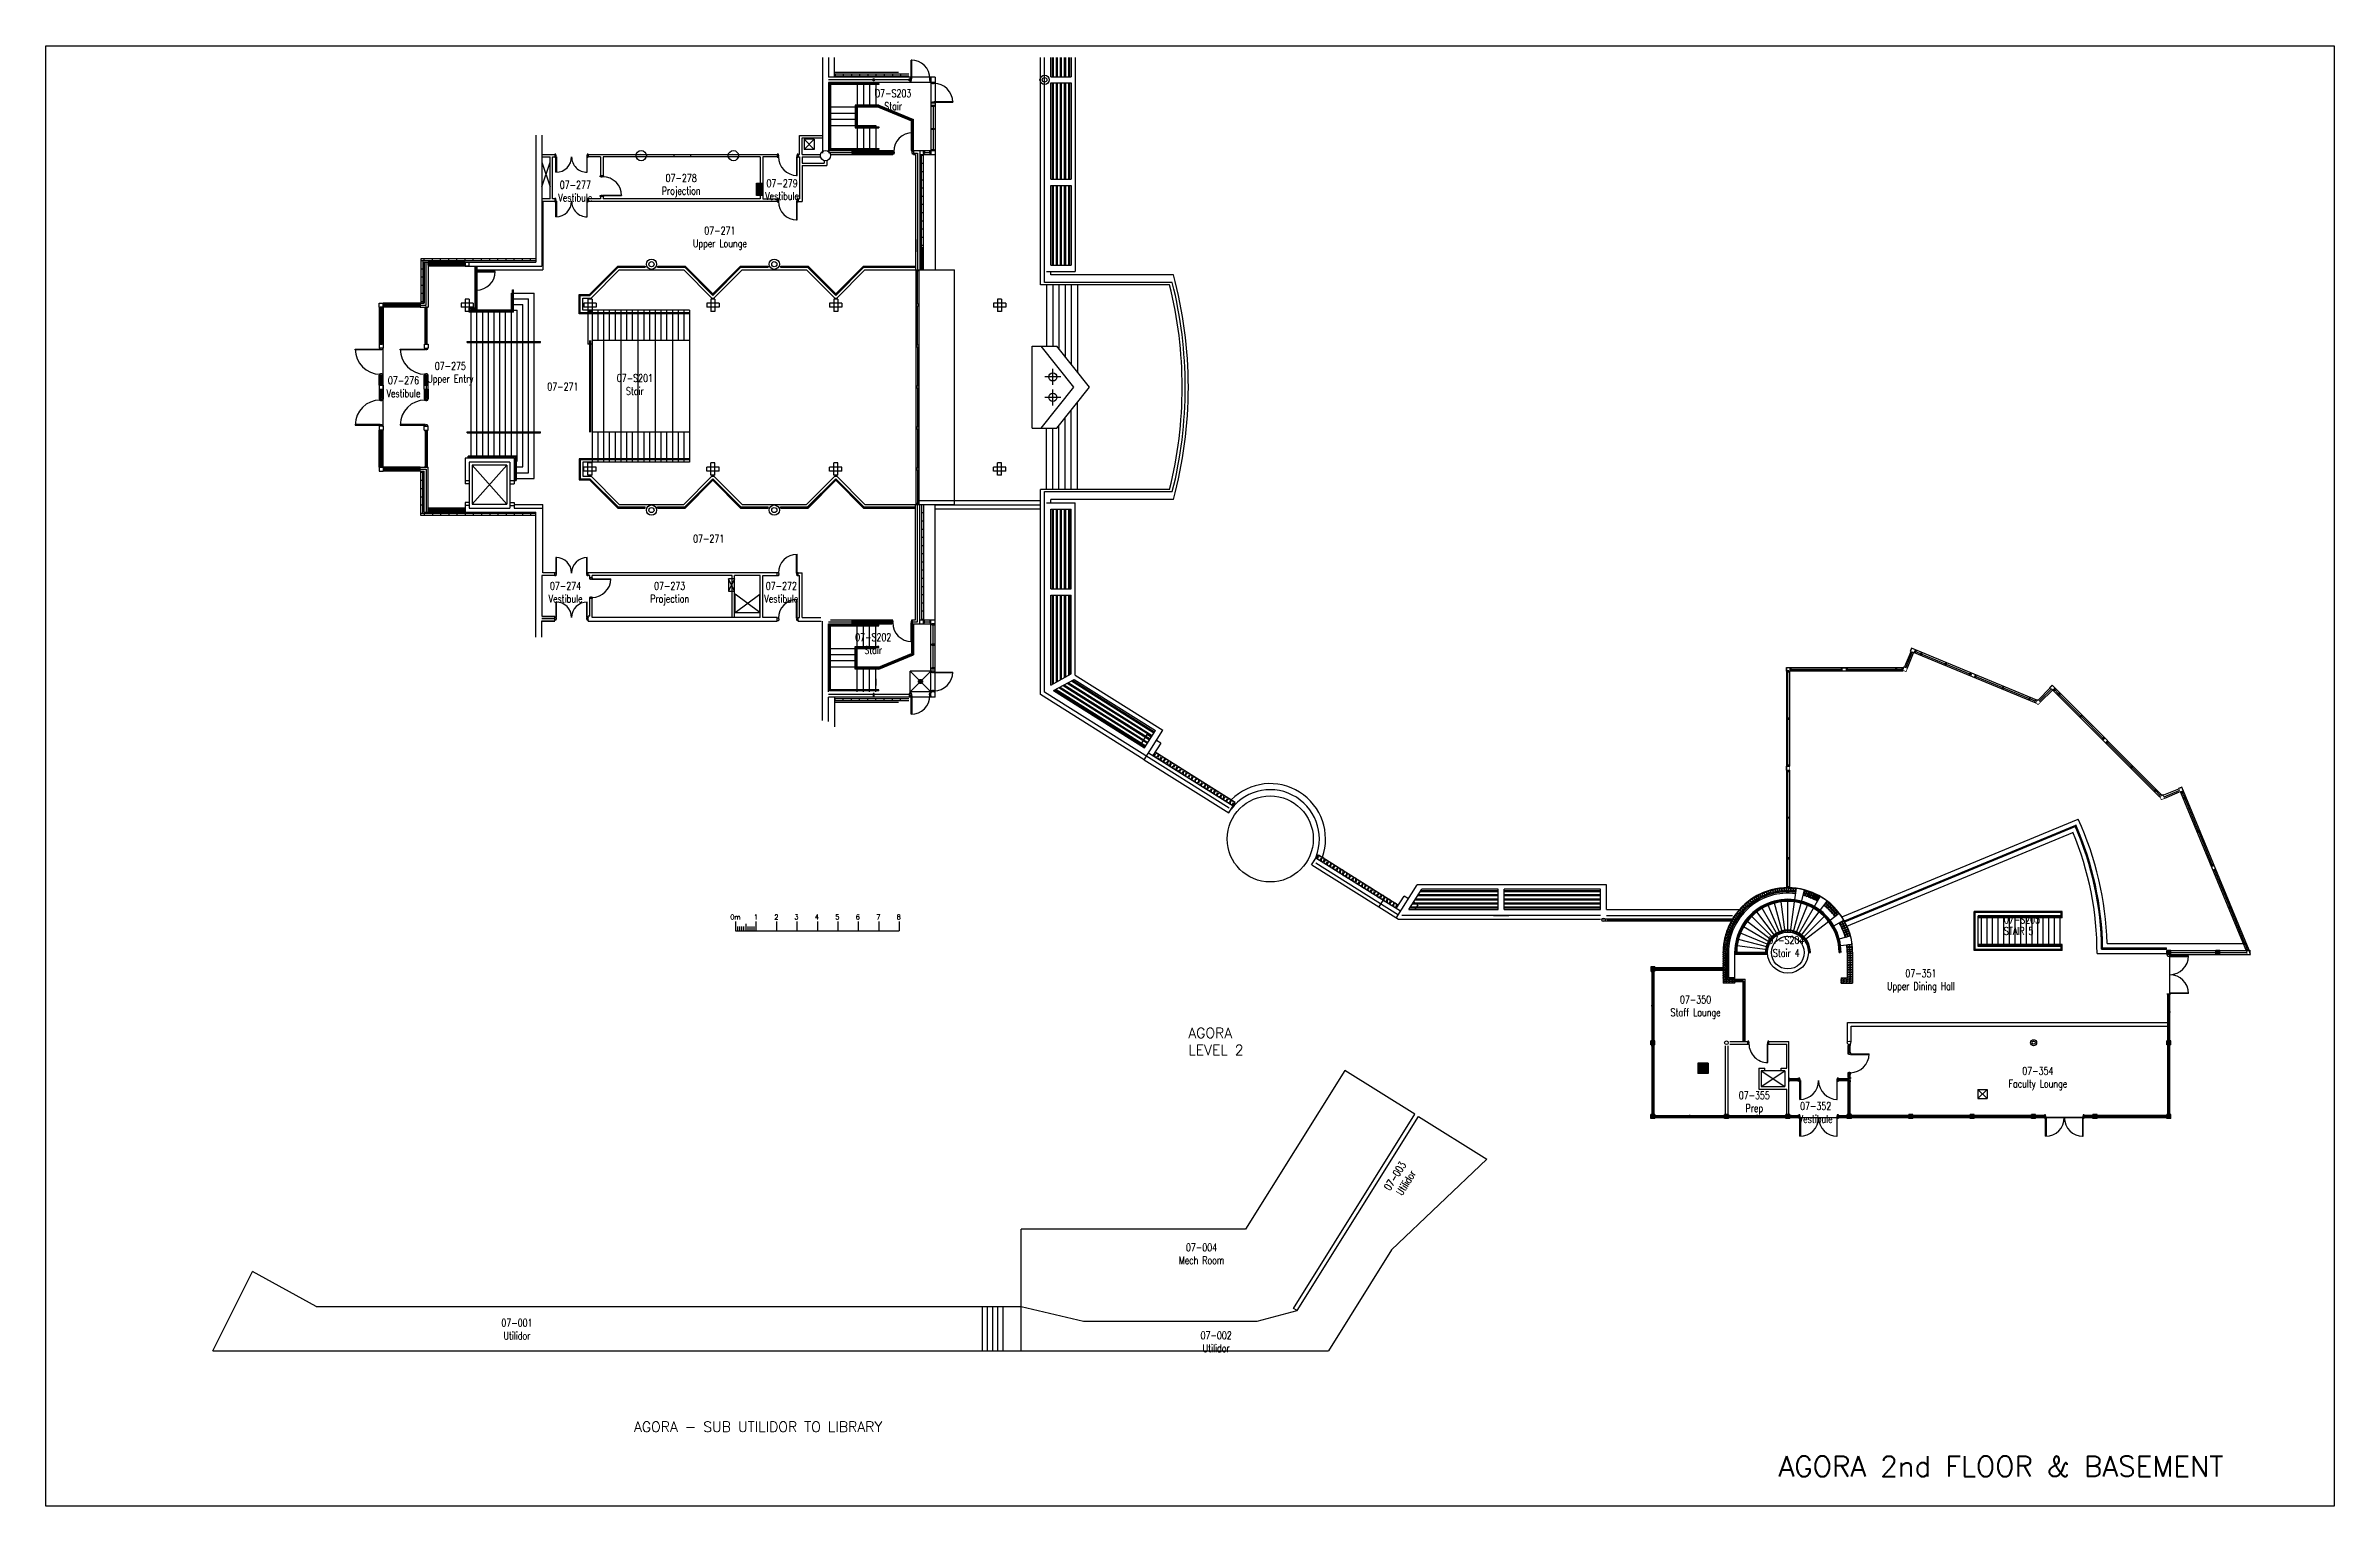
# Model space of a CAD drawing. Extents: x 11182 to 734459, y -1391328 to 152085.
# Drawn here: x 214660 to 326423, y -673783 to -602499 of the extents above; entities that cross this region are included whole.
import ezdxf
from ezdxf.enums import TextEntityAlignment as Align

# ---------------------------------------------------------------- set-up
doc = ezdxf.new("R2010")
doc.units = 0
doc.header["$LTSCALE"] = 500
doc.header["$MEASUREMENT"] = 0
doc.layers.get('0').update_dxf_attribs({"linetype": 'CONTINUOUS'})
doc.layers.add('0_Defpoints', color=106, linetype='CONTINUOUS', plot=False)
for name, color, linetype in [('0_room_data', 7, 'CONTINUOUS'), ('0_text', 7, 'CONTINUOUS'), ('1_Wall_Exist', 251, 'CONTINUOUS'), ('3_Text', 7, 'CONTINUOUS')]:
    doc.layers.add(name, color=color, linetype=linetype)
doc.styles.add('1_200', font='simplex.shx', dxfattribs={"width": 0.75, "height": 460})
doc.styles.get("Standard").update_dxf_attribs({"font": 'ROMANS', "height": 200})

msp = doc.modelspace()

# ---------------------------------------------------------------- texts
at = {"layer": '0_text'}
for s, p in [('0m', (248342, -645023)), ('1', (249342, -645023)), ('2', (250342, -645023)), ('3', (251318, -645023)), ('4', (252318, -645023)), ('5', (253318, -645023)), ('6', (254318, -645023)), ('7', (255318, -645023)), ('8', (256318, -645023))]:
    msp.add_text(s, height=231, rotation=0, dxfattribs=at).set_placement(p, align=Align.MIDDLE_CENTER)
at = {"layer": '0_text', "char_height": 500, "attachment_point": 1, "rotation": 0}
for s, insert, width in [('AGORA\\PLEVEL 2', (270457, -650434), 15790), ('AGORA - SUB UTILIDOR TO LIBRARY', (243386, -669656), 27331.1)]:
    msp.add_mtext(s, dxfattribs=dict(at, insert=insert, width=width))
at = {"layer": '0_text', "insert": (299279, -671336), "char_height": 1000, "width": 28594.42, "attachment_point": 1, "rotation": 0, "line_spacing_factor": 0.923077}
msp.add_mtext('AGORA 2nd FLOOR & BASEMENT', dxfattribs=at)
at = {"layer": '3_Text', "style": '1_200', "width": 0.75}
for s, p in [('07-271', (239154, -619320)), ('07-271', (246272, -626745)), ('07-S205', (310290, -645335)), ('STAIR 5', (310290, -645897))]:
    msp.add_text(s, height=375.9, dxfattribs=at).set_placement(p)

# ---------------------------------------------------------------- blocks, each defined once
blk = doc.blocks.new('room_data')
at = {"layer": '3_Text', "style": '1_200', "width": 0.75}
for tag, p in [('ROOMNUM', (0, 0)), ('ROOMUSE', (0, -575))]:
    blk.add_attdef(tag, text='', height=345, dxfattribs=at).set_placement(p, align=Align.MIDDLE_CENTER)

# ---------------------------------------------------------------- linework, layer by layer
for p, q in [((248342, -645248), (248342, -645693)), ((248342, -645693), (256342, -645693)), ((248442, -645494), (248442, -645693)), ((248542, -645494), (248542, -645693)), ((248642, -645494), (248642, -645693)), ((248742, -645494), (248742, -645693)), ((248842, -645361), (248842, -645693)), ((248942, -645494), (248942, -645693)), ((249042, -645494), (249042, -645693)), ((249142, -645494), (249142, -645693)), ((249242, -645494), (249242, -645693)), ((249342, -645248), (249342, -645693)), ((250342, -645248), (250342, -645693)), ((251342, -645248), (251342, -645693)), ((252342, -645248), (252342, -645693)), ((253342, -645248), (253342, -645693)), ((254342, -645248), (254342, -645693)), ((255342, -645248), (255342, -645693)), ((256342, -645248), (256342, -645693))]:
    msp.add_line(p, q)
at = {"layer": '0_Defpoints'}
msp.add_lwpolyline([(214660, -602499), (326423, -602499), (326423, -673783), (214660, -673783)], close=True, dxfattribs=at)
at = {"layer": '1_Wall_Exist'}
for p, q in [((252590, -603078), (252590, -607736)), ((252890, -603078), (252890, -604036)), ((253179, -604036), (253179, -603078)), ((256950, -603196), (256925, -603196)), ((256925, -604136), (256925, -603196)), ((256950, -604110), (256950, -603196)), ((263240, -614161), (263240, -603078)), ((263440, -614061), (263440, -603078)), ((263740, -604011), (263740, -603078)), ((263803, -603078), (263803, -604011)), ((263853, -603078), (263853, -604011)), ((264003, -603078), (264003, -604011)), ((264053, -603078), (264053, -604011)), ((264203, -603078), (264203, -604011)), ((264253, -603078), (264253, -604011)), ((264403, -603078), (264403, -604011)), ((264453, -603078), (264453, -604011)), ((264603, -603078), (264603, -604011)), ((264653, -603078), (264653, -604011)), ((264740, -603078), (264740, -604011)), ((264940, -603078), (264940, -613511)), ((258090, -604036), (252890, -604036)), ((254278, -604161), (252890, -604161)), ((258090, -604286), (252890, -604286)), ((252890, -604286), (252890, -607610)), ((255340, -604336), (252940, -604336)), ((252940, -604336), (252940, -607560)), ((255340, -604361), (252965, -604361)), ((252965, -604361), (252965, -607535)), ((255340, -604386), (252990, -604386)), ((252990, -604386), (252990, -607510)), ((253179, -603786), (256304, -603786)), ((253179, -603786), (256304, -603786)), ((253179, -603861), (256804, -603861)), ((253179, -603961), (256804, -603961)), ((253204, -603861), (253204, -603961)), ((253604, -603861), (253604, -603961)), ((254004, -603861), (254004, -603961)), ((255062, -604161), (254278, -604161)), ((254290, -604286), (254290, -604336)), ((254290, -604386), (254290, -605398)), ((254404, -603861), (254404, -603961)), ((254590, -604286), (254590, -604336)), ((254590, -604386), (254590, -605398)), ((254804, -603861), (254804, -603961)), ((254890, -604286), (254890, -604336)), ((254890, -604386), (254890, -605398)), ((255062, -604212), (255062, -604110)), ((255062, -604110), (255112, -604110)), ((255112, -604212), (255062, -604212)), ((255112, -604110), (255112, -604212)), ((256824, -604161), (255112, -604161)), ((255190, -604286), (255190, -604336)), ((255190, -604386), (255190, -605398)), ((255190, -604924), (255190, -604606)), ((255204, -603861), (255204, -603961)), ((255340, -604336), (255340, -604386)), ((255604, -603861), (255604, -603961)), ((256004, -603861), (256004, -603961)), ((256404, -603861), (256404, -603961)), ((256824, -604212), (256824, -604110)), ((256824, -604110), (256874, -604110)), ((256874, -604212), (256824, -604212)), ((256874, -604036), (256874, -604286)), ((256925, -604085), (256874, -604085)), ((256874, -604085), (256874, -604098)), ((256874, -604110), (256874, -604212)), ((256874, -604225), (256874, -604237)), ((256874, -604237), (256925, -604237)), ((257890, -604286), (256874, -604286)), ((256925, -604110), (256950, -604110)), ((256941, -604136), (256925, -604136)), ((256925, -604237), (256925, -604187)), ((256925, -604187), (256941, -604187)), ((256941, -604187), (256941, -604136)), ((257839, -604136), (257823, -604136)), ((257823, -604136), (257823, -604187)), ((257823, -604187), (257839, -604187)), ((257890, -604085), (257839, -604085)), ((257839, -604085), (257839, -604136)), ((257839, -604187), (257839, -604238)), ((257839, -604238), (257890, -604238)), ((257890, -604036), (257890, -604286)), ((257890, -604098), (257890, -604085)), ((257890, -604238), (257890, -604225)), ((257890, -604286), (257890, -605302)), ((257913, -604337), (257913, -604286)), ((257913, -604286), (257926, -604286)), ((257964, -604337), (257913, -604337)), ((257964, -604353), (257964, -604337)), ((258015, -604353), (257964, -604353)), ((258066, -604337), (258015, -604337)), ((258015, -604337), (258015, -604353)), ((258053, -604286), (258066, -604286)), ((258066, -604286), (258066, -604337)), ((258090, -604036), (258090, -607810)), ((263740, -604011), (264740, -604011)), ((263740, -604311), (264740, -604311)), ((263740, -609011), (263740, -604311)), ((263803, -604311), (263803, -609011)), ((263853, -604311), (263853, -609011)), ((264003, -604311), (264003, -609011)), ((264053, -604311), (264053, -609011)), ((264203, -604311), (264203, -609011)), ((264253, -604311), (264253, -609011)), ((264403, -604311), (264403, -609011)), ((264453, -604311), (264453, -609011)), ((264603, -604311), (264603, -609011)), ((264653, -604311), (264653, -609011)), ((264740, -604311), (264740, -609011)), ((252940, -605498), (252890, -605498)), ((254190, -605498), (252990, -605498)), ((255350, -605398), (254190, -605398)), ((254190, -605398), (254190, -606498)), ((255345, -605423), (254215, -605423)), ((254215, -605423), (254215, -606473)), ((255340, -605448), (254240, -605448)), ((254240, -605448), (254240, -606448)), ((254240, -605498), (254290, -605498)), ((254290, -605448), (254290, -605498)), ((255330, -605498), (254290, -605498)), ((254290, -605498), (254290, -606398)), ((254590, -605448), (254590, -605498)), ((254890, -605448), (254890, -605498)), ((255190, -605448), (255190, -605498)), ((255330, -605498), (256940, -606165)), ((255340, -605448), (256990, -606132)), ((257015, -606115), (255345, -605423)), ((255350, -605398), (257040, -606098)), ((257890, -605302), (257890, -607810)), ((258090, -605302), (257890, -605302)), ((258090, -605416), (257890, -605416)), ((257913, -605302), (257913, -605251)), ((257913, -605251), (257964, -605251)), ((257926, -605302), (257913, -605302)), ((257939, -605466), (257939, -605416)), ((257939, -605416), (258040, -605416)), ((258040, -605466), (257939, -605466)), ((257964, -605251), (257964, -605235)), ((257964, -605235), (258015, -605235)), ((257990, -605466), (257990, -606531)), ((258015, -605235), (258015, -605251)), ((258015, -605251), (258955, -605251)), ((258040, -605251), (258040, -605226)), ((258040, -605226), (258955, -605226)), ((258040, -605416), (258040, -605466)), ((258066, -605302), (258053, -605302)), ((258066, -605251), (258066, -605302)), ((258954, -605226), (258955, -605251)), ((238590, -606857), (238590, -613061)), ((238890, -606857), (238890, -613261)), ((252940, -605798), (252890, -605798)), ((252940, -606098), (252890, -606098)), ((252890, -606398), (252940, -606398)), ((254190, -605798), (252990, -605798)), ((254190, -606098), (252990, -606098)), ((252990, -606398), (254190, -606398)), ((254190, -606498), (255340, -606498)), ((254215, -606473), (255340, -606473)), ((254240, -605798), (254290, -605798)), ((254240, -606098), (254290, -606098)), ((254290, -606398), (254240, -606398)), ((254240, -606448), (255340, -606448)), ((254290, -606398), (255190, -606398)), ((254290, -606398), (254290, -606448)), ((254290, -606498), (254290, -607510)), ((254590, -606398), (254590, -606448)), ((254590, -606498), (254590, -607510)), ((254890, -606398), (254890, -606448)), ((254890, -606498), (254890, -607510)), ((255190, -606398), (255190, -606448)), ((255190, -606498), (255190, -607510)), ((255340, -606448), (255340, -606498)), ((256940, -607610), (256940, -606165)), ((256964, -606746), (256989, -606745)), ((256964, -607659), (256964, -606745)), ((256989, -607685), (256989, -606745)), ((256990, -607610), (256990, -606132)), ((257015, -607610), (257015, -606115)), ((257040, -607610), (257040, -606098)), ((257939, -606581), (257939, -606531)), ((257939, -606531), (258040, -606531)), ((258040, -606581), (257939, -606581)), ((257990, -606581), (257990, -607560)), ((258040, -606531), (258040, -606581)), ((238890, -607799), (239527, -607799)), ((238890, -607924), (239290, -607924)), ((239290, -609974), (239290, -607924)), ((239415, -609974), (239415, -607924)), ((239415, -607924), (239527, -607924)), ((239578, -607785), (239527, -607785)), ((239527, -607785), (239527, -607798)), ((239527, -607799), (239527, -607924)), ((239527, -607925), (239527, -607937)), ((239527, -607937), (239578, -607937)), ((239578, -607836), (239578, -607785)), ((239594, -607836), (239578, -607836)), ((239578, -607937), (239578, -607887)), ((239578, -607887), (239594, -607887)), ((239578, -608674), (239578, -607912)), ((239578, -607912), (239599, -607912)), ((239594, -607887), (239594, -607836)), ((239599, -607912), (239599, -608674)), ((241102, -607912), (241081, -607912)), ((241081, -607912), (241081, -608674)), ((241102, -607836), (241085, -607836)), ((241085, -607836), (241085, -607887)), ((241085, -607887), (241102, -607887)), ((241153, -607785), (241102, -607785)), ((241102, -607785), (241102, -607836)), ((241102, -608674), (241102, -607887)), ((241102, -607938), (241153, -607938)), ((241152, -607799), (241152, -607924)), ((241152, -607799), (250386, -607799)), ((241752, -607924), (241152, -607924)), ((241153, -607798), (241153, -607785)), ((241153, -607938), (241153, -607925)), ((241752, -607924), (241752, -608845)), ((241877, -607924), (241877, -608845)), ((249552, -607924), (241877, -607924)), ((245340, -607799), (245340, -607924)), ((246140, -607799), (246140, -607924)), ((249552, -607924), (249552, -609974)), ((250386, -607924), (249677, -607924)), ((249677, -607924), (249677, -609974)), ((250437, -607785), (250386, -607785)), ((250386, -607785), (250386, -607798)), ((250386, -607799), (250386, -607924)), ((250386, -607925), (250386, -607937)), ((250386, -607937), (250437, -607937)), ((250437, -607836), (250437, -607785)), ((250453, -607836), (250437, -607836)), ((250437, -607937), (250437, -607887)), ((250437, -607887), (250453, -607887)), ((250453, -607887), (250453, -607836)), ((251352, -607912), (251326, -607912)), ((251326, -607912), (251326, -608826)), ((251352, -607836), (251335, -607836)), ((251335, -607836), (251335, -607887)), ((251335, -607887), (251352, -607887)), ((251402, -607785), (251352, -607785)), ((251352, -607785), (251352, -607836)), ((251352, -608826), (251352, -607887)), ((251352, -607938), (251402, -607938)), ((251402, -607798), (251402, -607785)), ((251402, -607799), (251477, -607799)), ((251402, -607799), (251402, -607924)), ((251402, -607924), (251477, -607924)), ((251402, -607938), (251402, -607925)), ((251477, -607799), (251477, -606874)), ((251477, -606874), (252590, -606874)), ((251477, -607924), (251477, -609974)), ((251602, -607799), (251602, -606999)), ((251602, -606999), (252590, -606999)), ((251602, -607799), (252513, -607799)), ((251602, -607924), (251602, -608224)), ((251602, -607924), (252513, -607924)), ((251690, -607061), (252190, -607561)), ((251690, -607561), (252190, -607061)), ((251690, -607061), (251690, -607561)), ((252190, -607061), (251690, -607061)), ((252190, -607561), (251690, -607561)), ((252190, -607061), (252190, -607561)), ((252890, -607610), (256024, -607610)), ((252890, -607710), (254040, -607710)), ((252940, -607560), (255340, -607560)), ((252965, -607535), (255340, -607535)), ((252978, -607810), (256024, -607810)), ((252990, -607510), (255340, -607510)), ((254040, -607610), (254040, -607810)), ((254040, -607761), (254040, -607659)), ((254040, -607659), (254090, -607659)), ((255974, -607761), (254040, -607761)), ((254090, -607659), (255974, -607659)), ((254090, -607659), (254090, -607761)), ((254090, -607710), (255974, -607710)), ((254290, -607560), (254290, -607610)), ((254590, -607560), (254590, -607610)), ((254890, -607560), (254890, -607610)), ((255190, -607560), (255190, -607610)), ((255340, -607510), (255340, -607560)), ((255974, -607761), (255974, -607659)), ((255974, -607659), (256024, -607659)), ((256024, -607761), (255974, -607761)), ((256024, -607610), (256024, -607810)), ((256024, -607647), (256024, -607634)), ((256024, -607634), (256075, -607634)), ((256024, -607659), (256024, -607761)), ((256024, -607787), (256024, -607774)), ((256075, -607787), (256024, -607787)), ((256075, -607634), (256075, -607685)), ((256075, -607685), (256091, -607685)), ((256091, -607736), (256075, -607736)), ((256075, -607736), (256075, -607787)), ((256091, -607685), (256091, -607736)), ((256940, -607610), (258090, -607610)), ((256989, -607659), (256964, -607659)), ((256973, -607736), (256973, -607685)), ((256973, -607685), (256989, -607685)), ((256989, -607736), (256973, -607736)), ((256989, -607634), (257040, -607634)), ((256989, -607786), (256989, -607736)), ((257040, -607786), (256989, -607786)), ((257040, -607610), (257040, -607810)), ((257040, -607634), (257040, -607647)), ((257040, -607735), (257240, -607735)), ((257040, -607774), (257040, -607786)), ((257040, -607810), (257140, -607810)), ((257140, -607810), (257140, -613436)), ((257240, -607735), (257240, -613436)), ((257340, -607610), (257340, -613436)), ((257340, -607810), (258090, -607810)), ((257429, -613436), (257429, -607810)), ((257429, -607836), (257529, -607836)), ((257529, -607610), (257529, -607810)), ((257529, -607761), (257529, -607659)), ((257529, -607659), (257579, -607659)), ((257579, -607761), (257529, -607761)), ((257529, -613436), (257529, -607810)), ((257579, -607659), (257579, -607761)), ((257579, -607710), (257840, -607710)), ((257840, -607761), (257840, -607659)), ((257840, -607659), (257890, -607659)), ((257890, -607761), (257840, -607761)), ((257890, -607659), (257890, -607761)), ((257939, -607610), (257939, -607560)), ((257939, -607560), (258040, -607560)), ((258040, -607610), (257939, -607610)), ((258040, -607560), (258040, -607610)), ((258090, -607810), (258090, -613436)), ((238890, -609386), (239290, -608186)), ((238890, -608186), (239290, -609386)), ((239599, -608674), (239578, -608674)), ((241081, -608674), (241102, -608674)), ((241738, -608896), (241738, -608845)), ((241738, -608845), (241751, -608845)), ((241789, -608896), (241738, -608896)), ((241877, -608845), (241752, -608845)), ((241789, -608912), (241789, -608896)), ((241840, -608912), (241789, -608912)), ((241891, -608896), (241840, -608896)), ((241840, -608896), (241840, -608912)), ((241878, -608845), (241891, -608845)), ((241891, -608845), (241891, -608896)), ((251326, -608826), (251352, -608826)), ((251602, -608224), (252677, -608224)), ((251602, -608349), (252802, -608349)), ((251602, -608349), (251602, -610099)), ((252677, -608108), (252677, -608224)), ((252802, -608108), (252802, -608349)), ((257429, -608236), (257529, -608236)), ((257429, -608636), (257529, -608636)), ((257429, -609036), (257529, -609036)), ((263740, -609011), (264740, -609011)), ((239290, -609974), (238890, -609974)), ((239527, -610099), (238940, -610099)), ((238940, -610099), (238940, -613436)), ((239527, -609974), (239415, -609974)), ((239578, -609960), (239527, -609960)), ((239527, -609960), (239527, -609973)), ((239527, -609974), (239527, -610099)), ((239527, -610100), (239527, -610112)), ((239527, -610112), (239578, -610112)), ((239578, -610011), (239578, -609960)), ((239594, -610011), (239578, -610011)), ((239578, -610112), (239578, -610062)), ((239578, -610062), (239594, -610062)), ((239578, -610849), (239578, -610087)), ((239578, -610087), (239599, -610087)), ((239594, -610062), (239594, -610011)), ((239599, -610087), (239599, -610849)), ((241102, -610087), (241080, -610087)), ((241080, -610087), (241080, -610849)), ((241102, -610011), (241085, -610011)), ((241085, -610011), (241085, -610062)), ((241085, -610062), (241102, -610062)), ((241152, -609960), (241102, -609960)), ((241102, -609960), (241102, -610011)), ((241102, -610849), (241102, -610062)), ((241102, -610113), (241152, -610113)), ((241152, -609973), (241152, -609960)), ((241752, -609974), (241152, -609974)), ((241152, -609974), (241152, -610099)), ((250386, -610099), (241152, -610099)), ((241152, -610113), (241152, -610100)), ((241739, -609861), (241739, -609810)), ((241739, -609810), (241789, -609810)), ((241752, -609861), (241739, -609861)), ((241752, -609861), (241752, -609974)), ((241877, -609861), (241752, -609861)), ((241789, -609810), (241789, -609794)), ((241789, -609794), (241840, -609794)), ((241840, -609794), (241840, -609810)), ((241840, -609810), (242780, -609810)), ((241866, -609810), (241866, -609785)), ((241866, -609785), (242780, -609785)), ((241877, -609861), (241877, -609974)), ((249552, -609974), (241877, -609974)), ((241891, -609861), (241878, -609861)), ((241891, -609810), (241891, -609861)), ((242780, -609785), (242780, -609810)), ((249377, -609799), (249377, -609199)), ((249377, -609199), (249677, -609199)), ((249677, -609799), (249377, -609199)), ((249377, -609799), (249677, -609199)), ((249677, -609799), (249377, -609799)), ((249677, -609199), (249677, -609799)), ((249677, -609974), (250386, -609974)), ((250437, -609960), (250386, -609960)), ((250386, -609960), (250386, -609973)), ((250386, -609974), (250386, -610099)), ((250386, -610099), (250386, -610112)), ((250386, -610112), (250437, -610112)), ((250437, -610011), (250437, -609960)), ((250453, -610011), (250437, -610011)), ((250437, -610112), (250437, -610061)), ((250437, -610061), (250453, -610061)), ((250453, -610061), (250453, -610011)), ((251352, -610087), (251326, -610087)), ((251326, -610087), (251326, -611001)), ((251352, -610011), (251335, -610011)), ((251335, -610011), (251335, -610062)), ((251335, -610062), (251352, -610062)), ((251351, -611001), (251352, -610062)), ((251402, -609960), (251352, -609960)), ((251352, -609960), (251352, -610011)), ((251352, -610113), (251402, -610113)), ((251402, -609973), (251402, -609960)), ((251402, -609974), (251402, -610099)), ((251402, -609974), (251477, -609974)), ((251402, -610099), (251602, -610099)), ((251402, -610113), (251402, -610100)), ((257429, -609436), (257529, -609436)), ((257429, -609836), (257529, -609836)), ((263740, -609311), (264740, -609311)), ((263740, -613211), (263740, -609311)), ((263803, -609311), (263803, -613211)), ((263853, -609311), (263853, -613211)), ((264003, -609311), (264003, -613211)), ((264053, -609311), (264053, -613211)), ((264203, -609311), (264203, -613211)), ((264253, -609311), (264253, -613211)), ((264403, -609311), (264403, -613211)), ((264453, -609311), (264453, -613211)), ((264603, -609311), (264603, -613211)), ((264653, -609311), (264653, -613211)), ((264740, -609311), (264740, -613211)), ((239599, -610849), (239578, -610849)), ((241080, -610849), (241102, -610849)), ((251326, -611001), (251351, -611001)), ((257429, -610236), (257529, -610236)), ((257429, -610636), (257529, -610636)), ((257429, -611036), (257529, -611036)), ((257240, -612555), (257240, -611955)), ((257240, -612555), (257240, -611955)), ((257429, -611436), (257529, -611436)), ((257429, -611836), (257529, -611836)), ((257429, -612236), (257529, -612236)), ((257440, -612324), (257440, -613436)), ((238590, -612897), (232976, -612897)), ((232976, -612897), (232976, -615061)), ((238590, -612997), (232976, -612997)), ((233076, -613397), (232976, -613397)), ((233076, -612997), (233076, -615061)), ((233140, -612998), (233140, -612898)), ((233140, -613061), (233140, -615061)), ((233140, -613061), (233340, -613061)), ((233240, -615161), (233240, -613061)), ((233340, -613061), (233340, -615261)), ((235140, -613061), (233340, -613061)), ((233340, -613212), (233340, -613110)), ((233340, -613110), (233390, -613110)), ((233390, -613212), (233340, -613212)), ((235140, -613261), (233340, -613261)), ((233390, -613110), (235090, -613110)), ((233390, -613110), (233390, -613212)), ((233390, -613161), (235090, -613161)), ((233390, -613212), (235090, -613212)), ((233540, -612998), (233540, -612898)), ((233940, -612997), (233940, -612898)), ((234224, -613216), (234224, -613114)), ((234224, -613114), (234274, -613114)), ((234274, -613216), (234224, -613216)), ((234274, -613114), (234274, -613216)), ((234340, -612997), (234340, -612897)), ((234740, -612997), (234740, -612897)), ((235090, -613212), (235090, -613110)), ((235090, -613110), (235140, -613110)), ((235140, -613212), (235090, -613212)), ((235140, -612997), (235140, -612897)), ((235140, -613061), (238590, -613061)), ((235140, -613261), (235140, -613061)), ((235140, -613110), (235140, -613212)), ((235140, -613261), (238890, -613261)), ((235340, -613261), (235140, -613261)), ((235340, -613261), (235340, -613061)), ((235540, -612997), (235540, -612897)), ((235620, -613311), (235620, -615306)), ((235620, -613311), (235670, -613311)), ((235645, -613311), (235645, -615331)), ((235670, -613311), (235670, -615356)), ((236610, -613511), (235696, -613511)), ((235696, -613511), (235696, -613537)), ((235696, -613537), (236610, -613537)), ((235720, -613261), (235720, -615406)), ((235720, -613436), (238940, -613436)), ((235940, -612997), (235940, -612897)), ((236340, -612997), (236340, -612897)), ((236610, -613537), (236610, -613511)), ((236740, -612997), (236740, -612897)), ((237140, -612997), (237140, -612897)), ((237540, -612997), (237540, -612897)), ((237940, -612997), (237940, -612897)), ((238340, -612997), (238340, -612897)), ((241217, -614636), (242592, -613261)), ((241228, -614661), (242603, -613286)), ((241238, -614686), (242613, -613311)), ((241290, -614811), (242665, -613436)), ((242592, -613261), (243940, -613261)), ((242603, -613286), (243940, -613286)), ((242613, -613311), (243940, -613311)), ((242665, -613436), (245815, -613436)), ((243940, -613261), (243940, -613311)), ((244540, -613261), (244540, -613311)), ((244540, -613261), (245887, -613261)), ((244540, -613286), (245877, -613286)), ((244540, -613311), (245867, -613311)), ((247190, -614811), (245815, -613436)), ((247240, -614685), (245867, -613311)), ((245877, -613286), (247240, -614649)), ((247240, -614614), (245887, -613261)), ((247240, -614614), (248592, -613261)), ((247240, -614649), (248603, -613286)), ((247240, -614685), (248613, -613311)), ((247290, -614811), (248665, -613436)), ((248592, -613261), (249940, -613261)), ((248603, -613286), (249940, -613286)), ((248613, -613311), (249940, -613311)), ((248665, -613436), (251815, -613436)), ((249940, -613261), (249940, -613311)), ((250540, -613261), (250540, -613311)), ((250540, -613261), (251887, -613261)), ((250540, -613286), (251877, -613286)), ((250540, -613311), (251867, -613311)), ((253190, -614811), (251815, -613436)), ((253240, -614685), (251867, -613311)), ((251877, -613286), (253240, -614649)), ((253240, -614614), (251887, -613261)), ((253240, -614614), (254592, -613261)), ((253240, -614649), (254603, -613286)), ((253240, -614685), (254613, -613311)), ((253290, -614811), (254665, -613436)), ((254592, -613261), (257140, -613261)), ((254603, -613286), (257140, -613286)), ((254613, -613311), (257140, -613311)), ((254665, -613436), (257140, -613436)), ((257140, -613436), (257340, -613436)), ((257165, -624886), (257165, -613436)), ((257189, -613486), (257189, -613436)), ((257189, -613436), (257291, -613436)), ((257291, -613486), (257189, -613486)), ((257240, -615111), (257240, -613486)), ((257291, -613436), (257291, -613486)), ((257315, -624886), (257315, -613436)), ((257340, -613436), (258090, -613436)), ((257429, -612636), (257529, -612636)), ((257429, -613036), (257529, -613036)), ((257440, -613436), (259040, -613436)), ((259040, -624886), (259040, -613436)), ((263532, -613511), (264940, -613511)), ((263740, -613211), (264740, -613211)), ((263740, -613671), (263740, -613511)), ((233076, -613797), (232976, -613797)), ((233076, -614197), (232976, -614197)), ((233076, -614597), (232976, -614597)), ((237400, -614566), (237450, -614566)), ((237400, -615406), (237400, -614566)), ((237450, -614416), (237500, -614416)), ((237450, -615456), (237450, -614416)), ((237476, -615481), (237476, -614416)), ((237500, -615506), (237500, -614416)), ((237500, -614566), (238520, -614566)), ((238520, -623617), (238520, -614566)), ((240715, -614636), (241217, -614636)), ((240715, -615586), (240715, -614636)), ((240740, -615561), (240740, -614661)), ((240740, -614661), (241228, -614661)), ((240765, -614686), (241238, -614686)), ((240765, -615536), (240765, -614686)), ((269547, -614161), (263240, -614161)), ((269677, -614061), (263440, -614061)), ((263540, -614161), (263540, -617161)), ((269730, -613671), (263740, -613671)), ((263840, -614161), (263840, -617161)), ((264140, -614161), (264140, -617286)), ((264440, -614161), (264440, -617661)), ((264740, -614161), (264740, -618036)), ((265040, -614161), (265040, -618411)), ((230939, -615061), (231140, -615061)), ((230939, -615261), (230939, -615061)), ((230939, -615261), (231140, -615261)), ((230939, -615261), (230939, -617061)), ((231090, -615261), (230989, -615261)), ((230989, -615261), (230989, -615311)), ((230989, -617011), (230989, -615311)), ((230989, -615311), (231090, -615311)), ((231040, -617011), (231040, -615311)), ((231090, -615311), (231090, -615261)), ((231090, -617011), (231090, -615311)), ((231139, -615261), (231139, -617061)), ((231140, -615261), (231140, -615061)), ((232940, -615061), (231140, -615061)), ((231140, -615212), (231140, -615110)), ((231140, -615110), (231190, -615110)), ((231140, -615161), (231140, -615161)), ((231190, -615212), (231140, -615212)), ((232940, -615261), (231140, -615261)), ((231189, -615110), (232890, -615110)), ((231189, -615161), (232890, -615161)), ((231189, -615212), (232890, -615212)), ((231190, -615110), (231190, -615212)), ((232890, -615212), (232890, -615110)), ((232890, -615110), (232940, -615110)), ((232940, -615212), (232890, -615212)), ((232940, -615061), (232940, -615261)), ((232940, -615061), (233140, -615061)), ((232940, -615110), (232940, -615212)), ((232940, -615161), (233240, -615161)), ((232940, -615261), (233340, -615261)), ((233076, -614997), (232976, -614997)), ((233290, -615261), (233189, -615261)), ((233189, -615261), (233189, -615311)), ((233189, -617011), (233189, -615309)), ((233189, -615311), (233290, -615311)), ((233240, -617011), (233240, -615304)), ((233290, -615311), (233290, -615261)), ((233291, -617011), (233291, -615304)), ((233340, -615061), (233340, -615261)), ((234940, -615061), (234940, -615261)), ((235540, -615061), (234940, -615061)), ((234940, -615061), (234940, -615261)), ((235540, -615261), (234940, -615261)), ((235140, -614861), (235140, -615461)), ((235340, -614861), (235140, -614861)), ((235340, -615461), (235140, -615461)), ((235340, -614861), (235340, -615461)), ((235620, -615306), (235340, -615306)), ((235340, -615506), (235340, -615306)), ((237501, -615506), (235340, -615506)), ((235645, -615331), (235365, -615331)), ((235365, -615331), (235365, -615481)), ((235365, -615481), (237476, -615481)), ((235670, -615356), (235390, -615356)), ((235390, -615456), (235390, -615356)), ((237451, -615456), (235390, -615456)), ((237400, -615406), (235440, -615406)), ((235440, -615406), (235440, -615456)), ((235440, -622525), (235440, -615506)), ((235540, -615061), (235540, -615261)), ((235720, -615406), (235720, -615456)), ((235720, -622525), (235720, -615506)), ((236000, -615406), (236000, -615456)), ((236000, -622525), (236000, -615506)), ((236280, -615406), (236280, -615456)), ((236280, -622525), (236280, -615506)), ((236560, -615406), (236560, -615456)), ((236560, -622525), (236560, -615506)), ((236840, -615406), (236840, -615456)), ((236840, -622525), (236840, -615506)), ((237120, -615406), (237120, -615456)), ((237120, -622525), (237120, -615506)), ((237400, -614846), (237450, -614846)), ((237400, -615126), (237450, -615126)), ((237400, -615406), (237400, -615456)), ((237400, -615406), (237450, -615406)), ((237400, -622525), (237400, -615506)), ((237500, -614846), (238240, -614846)), ((237500, -615126), (237960, -615126)), ((237500, -615406), (237680, -615406)), ((237680, -622777), (237680, -615406)), ((237960, -623057), (237960, -615126)), ((238240, -623337), (238240, -614846)), ((246100, -615586), (240715, -615586)), ((246100, -615561), (240740, -615561)), ((246100, -615536), (240765, -615536)), ((240890, -614811), (241290, -614811)), ((240890, -615411), (240890, -614811)), ((246100, -615411), (240890, -615411)), ((240940, -615061), (240940, -615261)), ((241540, -615061), (240940, -615061)), ((240940, -615061), (240940, -615261)), ((241540, -615261), (240940, -615261)), ((241140, -614861), (241140, -615461)), ((241340, -614861), (241140, -614861)), ((241140, -615461), (241140, -617061)), ((241340, -615461), (241140, -615461)), ((241340, -614861), (241340, -615461)), ((241340, -615411), (241340, -622827)), ((241340, -615461), (241340, -617061)), ((241540, -615061), (241540, -615261)), ((241620, -615411), (241620, -616887)), ((241900, -615411), (241900, -616887)), ((242180, -615411), (242180, -616887)), ((242460, -615411), (242460, -616887)), ((242740, -615411), (242740, -616887)), ((243020, -615411), (243020, -616887)), ((243300, -615411), (243300, -616887)), ((243580, -615411), (243580, -616887)), ((243860, -615411), (243860, -616887)), ((244140, -615411), (244140, -616887)), ((244420, -615411), (244420, -616887)), ((244700, -615411), (244700, -616887)), ((244980, -615411), (244980, -616887)), ((245260, -615411), (245260, -616887)), ((245540, -615411), (245540, -616887)), ((245820, -615411), (245820, -616887)), ((246100, -615411), (246100, -622827)), ((246940, -615061), (246940, -615261)), ((247540, -615061), (246940, -615061)), ((246940, -615061), (246940, -615261)), ((247540, -615261), (246940, -615261)), ((247140, -614861), (247140, -615461)), ((247340, -614861), (247140, -614861)), ((247340, -615461), (247140, -615461)), ((247190, -614811), (247290, -614811)), ((247340, -614861), (247340, -615461)), ((247540, -615061), (247540, -615261)), ((252940, -615061), (252940, -615261)), ((253540, -615061), (252940, -615061)), ((252940, -615061), (252940, -615261)), ((253540, -615261), (252940, -615261)), ((253140, -614861), (253140, -615461)), ((253340, -614861), (253140, -614861)), ((253340, -615461), (253140, -615461)), ((253190, -614811), (253290, -614811)), ((253340, -614861), (253340, -615461)), ((253540, -615061), (253540, -615261)), ((257189, -615211), (257189, -615111)), ((257291, -615111), (257189, -615111)), ((257291, -615211), (257189, -615211)), ((257240, -617111), (257240, -615211)), ((257291, -615211), (257291, -615111)), ((260940, -615061), (260940, -615261)), ((261540, -615061), (260940, -615061)), ((260940, -615061), (260940, -615261)), ((261540, -615261), (260940, -615261)), ((261140, -614861), (261140, -615461)), ((261340, -614861), (261140, -614861)), ((261340, -615461), (261140, -615461)), ((261340, -614861), (261340, -615461)), ((261540, -615061), (261540, -615261)), ((241215, -616887), (241215, -621352)), ((241240, -616887), (241240, -621352)), ((241265, -616887), (241265, -621352)), ((246100, -616887), (241340, -616887)), ((241900, -616887), (241900, -621352)), ((242740, -616887), (242740, -621352)), ((243580, -616887), (243580, -621352)), ((244420, -616887), (244420, -621352)), ((245260, -616887), (245260, -621352)), ((229770, -617346), (229770, -617312)), ((229770, -617312), (231014, -617312)), ((230989, -617346), (229770, -617346)), ((231140, -617061), (230939, -617061)), ((230939, -617061), (230939, -617261)), ((231140, -617261), (230939, -617261)), ((230976, -617261), (230963, -617261)), ((230963, -617261), (230963, -617312)), ((231090, -617011), (230989, -617011)), ((230989, -617011), (230989, -617061)), ((230989, -617061), (231090, -617061)), ((230989, -617312), (230989, -617346)), ((231014, -617312), (231014, -617328)), ((231014, -617328), (231065, -617328)), ((231065, -617328), (231065, -617312)), ((231065, -617312), (231116, -617312)), ((231090, -617061), (231090, -617011)), ((231116, -617261), (231103, -617261)), ((231116, -617312), (231116, -617261)), ((231140, -617061), (231140, -617261)), ((231140, -621061), (231140, -617261)), ((231970, -617346), (231970, -617312)), ((231970, -617312), (233189, -617312)), ((233189, -617346), (231970, -617346)), ((233140, -617061), (233340, -617061)), ((233140, -617061), (233140, -617261)), ((233140, -617261), (233340, -617261)), ((233176, -617261), (233163, -617261)), ((233163, -617261), (233163, -617312)), ((233163, -617312), (233214, -617312)), ((233291, -617011), (233189, -617011)), ((233189, -617011), (233189, -617061)), ((233189, -617061), (233291, -617061)), ((233189, -617312), (233189, -617346)), ((233214, -617312), (233214, -617328)), ((233214, -617328), (233265, -617328)), ((233265, -617328), (233265, -617312)), ((233265, -617312), (233316, -617312)), ((233291, -617061), (233291, -617011)), ((233316, -617261), (233303, -617261)), ((233316, -617312), (233316, -617261)), ((233340, -617061), (233340, -617261)), ((235240, -616986), (235240, -616936)), ((235240, -616936), (238820, -616936)), ((235240, -616961), (238820, -616961)), ((235240, -616986), (238820, -616986)), ((238820, -616986), (238820, -616936)), ((241340, -617061), (241140, -617061)), ((257291, -617111), (257189, -617111)), ((257189, -617111), (257189, -617211)), ((257291, -617211), (257189, -617211)), ((257240, -617211), (257240, -619111)), ((257291, -617111), (257291, -617211)), ((262840, -617161), (264040, -617161)), ((262840, -621161), (262840, -617161)), ((264871, -619161), (263271, -617161)), ((265640, -619161), (264040, -617161)), ((230939, -618582), (231140, -618582)), ((230939, -619061), (230939, -618582)), ((230939, -619061), (231140, -619061)), ((230939, -619061), (230939, -619261)), ((231014, -618531), (230963, -618531)), ((230963, -618531), (230963, -618582)), ((230963, -618582), (230976, -618582)), ((230989, -618632), (230989, -618582)), ((230989, -618582), (231090, -618582)), ((230989, -618632), (230989, -619011)), ((231090, -618632), (230989, -618632)), ((231090, -619011), (230989, -619011)), ((230989, -619011), (230989, -619061)), ((230989, -619061), (231090, -619061)), ((231065, -618515), (231014, -618515)), ((231014, -618515), (231014, -618531)), ((231039, -618632), (231039, -619011)), ((231065, -618531), (231065, -618515)), ((231116, -618531), (231065, -618531)), ((231090, -618582), (231090, -618632)), ((231090, -618632), (231090, -619011)), ((231090, -619061), (231090, -619011)), ((231103, -618582), (231116, -618582)), ((231116, -618582), (231116, -618531)), ((231139, -619061), (231139, -618582)), ((231140, -619061), (231140, -619261)), ((233139, -619061), (233139, -618582)), ((233139, -618582), (233340, -618582)), ((233140, -619261), (233140, -619061)), ((233140, -619061), (233340, -619061)), ((233214, -618531), (233163, -618531)), ((233163, -618531), (233163, -618582)), ((233163, -618582), (233176, -618582)), ((233189, -618632), (233189, -618582)), ((233189, -618582), (233290, -618582)), ((233189, -618632), (233189, -619011)), ((233290, -618632), (233189, -618632)), ((233290, -619011), (233189, -619011)), ((233189, -619011), (233189, -619061)), ((233189, -619061), (233290, -619061)), ((233265, -618515), (233214, -618515)), ((233214, -618515), (233214, -618531)), ((233239, -618632), (233239, -619011)), ((233240, -618761), (233240, -619511)), ((233265, -618531), (233265, -618515)), ((233316, -618531), (233265, -618531)), ((233290, -618582), (233290, -618632)), ((233290, -618632), (233290, -619011)), ((233290, -619061), (233290, -619011)), ((233303, -618582), (233316, -618582)), ((233316, -618582), (233316, -618531)), ((233339, -619061), (233339, -618582)), ((233340, -619261), (233340, -619061)), ((257291, -619111), (257189, -619111)), ((257189, -619111), (257189, -619211)), ((257291, -619111), (257291, -619211)), ((263271, -621161), (264871, -619161)), ((264231, -618661), (263448, -618661)), ((263840, -619053), (263840, -618270)), ((264040, -621161), (265640, -619161)), ((230939, -619261), (231140, -619261)), ((230939, -619261), (230939, -619740)), ((230939, -619740), (231140, -619740)), ((230976, -619740), (230963, -619740)), ((230963, -619740), (230963, -619791)), ((230963, -619791), (231014, -619791)), ((230989, -619311), (230989, -619261)), ((230989, -619261), (231090, -619261)), ((230989, -619690), (230989, -619311)), ((231090, -619311), (230989, -619311)), ((231090, -619690), (230989, -619690)), ((230989, -619690), (230989, -619740)), ((230989, -619740), (231090, -619740)), ((231014, -619791), (231014, -619808)), ((231014, -619808), (231065, -619808)), ((231039, -619690), (231039, -619311)), ((231065, -619808), (231065, -619791)), ((231065, -619791), (231116, -619791)), ((231090, -619261), (231090, -619311)), ((231090, -619690), (231090, -619311)), ((231090, -619740), (231090, -619690)), ((231116, -619740), (231103, -619740)), ((231116, -619791), (231116, -619740)), ((231139, -619261), (231139, -619740)), ((233139, -619261), (233139, -619740)), ((233139, -619740), (233340, -619740)), ((233140, -619261), (233340, -619261)), ((233176, -619740), (233163, -619740)), ((233163, -619740), (233163, -619791)), ((233163, -619791), (233214, -619791)), ((233189, -619311), (233189, -619261)), ((233189, -619261), (233290, -619261)), ((233189, -619690), (233189, -619311)), ((233290, -619311), (233189, -619311)), ((233290, -619690), (233189, -619690)), ((233189, -619690), (233189, -619740)), ((233189, -619740), (233290, -619740)), ((233214, -619791), (233214, -619808)), ((233214, -619808), (233265, -619808)), ((233239, -619690), (233239, -619311)), ((233265, -619808), (233265, -619791)), ((233265, -619791), (233316, -619791)), ((233290, -619261), (233290, -619311)), ((233290, -619690), (233290, -619311)), ((233290, -619740), (233290, -619690)), ((233316, -619740), (233303, -619740)), ((233316, -619791), (233316, -619740)), ((233339, -619261), (233339, -619740)), ((246100, -619453), (246100, -619453)), ((257291, -619211), (257189, -619211)), ((257240, -619211), (257240, -621111)), ((264231, -619661), (263448, -619661)), ((263840, -620053), (263840, -619270)), ((265040, -624161), (265040, -619911)), ((229770, -620977), (229770, -621011)), ((230989, -620977), (229770, -620977)), ((229770, -621011), (231014, -621010)), ((231140, -621061), (230939, -621061)), ((230939, -621061), (230939, -621261)), ((231140, -621261), (230939, -621261)), ((230939, -623061), (230939, -621261)), ((230963, -621010), (230963, -621061)), ((230963, -621061), (230976, -621061)), ((230989, -621010), (230989, -620977)), ((230989, -621311), (230989, -621261)), ((230989, -621261), (231090, -621261)), ((230989, -621311), (230989, -623011)), ((231090, -621311), (230989, -621311)), ((231065, -620994), (231014, -620994)), ((231014, -620994), (231014, -621010)), ((231040, -621311), (231040, -623011)), ((231065, -621010), (231065, -620994)), ((231116, -621010), (231065, -621010)), ((231090, -621261), (231090, -621311)), ((231090, -621311), (231090, -623011)), ((231103, -621061), (231116, -621061)), ((231116, -621061), (231116, -621010)), ((231139, -623061), (231139, -621261)), ((231140, -621061), (231140, -621261)), ((231970, -620977), (231970, -621011)), ((233189, -620977), (231970, -620977)), ((231970, -621011), (233214, -621010)), ((233140, -621261), (233140, -621061)), ((233140, -621061), (233340, -621061)), ((233140, -621261), (233340, -621261)), ((233163, -621010), (233163, -621061)), ((233163, -621061), (233176, -621061)), ((233189, -621010), (233189, -620977)), ((233189, -621311), (233189, -621261)), ((233189, -621261), (233291, -621261)), ((233189, -621311), (233189, -623013)), ((233291, -621311), (233189, -621311)), ((233265, -620994), (233214, -620994)), ((233214, -620994), (233214, -621010)), ((233240, -621311), (233240, -623018)), ((233265, -621010), (233265, -620994)), ((233316, -621010), (233265, -621010)), ((233291, -621261), (233291, -621311)), ((233291, -621311), (233291, -623018)), ((233303, -621061), (233316, -621061)), ((233316, -621061), (233316, -621010)), ((233340, -621261), (233340, -621061)), ((235240, -621336), (238820, -621336)), ((235240, -621386), (235240, -621336)), ((235240, -621361), (238820, -621361)), ((235240, -621386), (238820, -621386)), ((238820, -621386), (238820, -621336)), ((246100, -621352), (241340, -621352)), ((241620, -621352), (241620, -622827)), ((241900, -621352), (241900, -622827)), ((242180, -621352), (242180, -622827)), ((242460, -621352), (242460, -622827)), ((242740, -621352), (242740, -622827)), ((243020, -621352), (243020, -622827)), ((243300, -621352), (243300, -622827)), ((243580, -621352), (243580, -622827)), ((243860, -621352), (243860, -622827)), ((244140, -621352), (244140, -622827)), ((244420, -621352), (244420, -622827)), ((244700, -621352), (244700, -622827)), ((244980, -621352), (244980, -622827)), ((245260, -621352), (245260, -622827)), ((245540, -621352), (245540, -622827)), ((245820, -621352), (245820, -622827)), ((257291, -621111), (257189, -621111)), ((257189, -621111), (257189, -621211)), ((257291, -621211), (257189, -621211)), ((257240, -621211), (257240, -623111)), ((257291, -621111), (257291, -621211)), ((262840, -621161), (264040, -621161)), ((263540, -624161), (263540, -621161)), ((263840, -624161), (263840, -621161)), ((264140, -624161), (264140, -621036)), ((264440, -624161), (264440, -620661)), ((264740, -624161), (264740, -620286)), ((230939, -623061), (230939, -623261)), ((230939, -623061), (231140, -623061)), ((230939, -623261), (231140, -623261)), ((230989, -623061), (230989, -623011)), ((230989, -623011), (231090, -623011)), ((231090, -623061), (230989, -623061)), ((231090, -623011), (231090, -623061)), ((231140, -623061), (231140, -623261)), ((232940, -623061), (231140, -623061)), ((231190, -623110), (231140, -623110)), ((231140, -623110), (231140, -623212)), ((231140, -623212), (231190, -623212)), ((232940, -623261), (231140, -623261)), ((231189, -623110), (232890, -623110)), ((231189, -623161), (232890, -623161)), ((231189, -623212), (232890, -623212)), ((231190, -623212), (231190, -623110)), ((232940, -623110), (232890, -623110)), ((232890, -623110), (232890, -623212)), ((232890, -623212), (232940, -623212)), ((232940, -623061), (233340, -623061)), ((232940, -623261), (232940, -623061)), ((232940, -623212), (232940, -623110)), ((232940, -623161), (233240, -623161)), ((232940, -623261), (233140, -623261)), ((232976, -625425), (232976, -623261)), ((233076, -623325), (232976, -623325)), ((233076, -625325), (233076, -623261)), ((233140, -625261), (233140, -623261)), ((233189, -623061), (233189, -623011)), ((233189, -623011), (233290, -623011)), ((233290, -623061), (233189, -623061)), ((233240, -623161), (233240, -625261)), ((233290, -623011), (233290, -623061)), ((233340, -625261), (233340, -623061)), ((235140, -622625), (235140, -623736)), ((237528, -622625), (235140, -622625)), ((237628, -622525), (235290, -622525)), ((235290, -622575), (235290, -622525)), ((237578, -622575), (235290, -622575)), ((237328, -622825), (235340, -622825)), ((235340, -622825), (235340, -625061)), ((235440, -622625), (235440, -622575)), ((235490, -624874), (237178, -622975)), ((237178, -624874), (235490, -622975)), ((235490, -622975), (235490, -624874)), ((237178, -622975), (235490, -622975)), ((235720, -622625), (235720, -622575)), ((236000, -622625), (236000, -622575)), ((236280, -622625), (236280, -622575)), ((236560, -622625), (236560, -622575)), ((236840, -622625), (236840, -622575)), ((237120, -622625), (237120, -622575)), ((237178, -622975), (237178, -624874)), ((237328, -622825), (237328, -625061)), ((237400, -622625), (237400, -622575)), ((237528, -622625), (237528, -623876)), ((237528, -622777), (237578, -622777)), ((237528, -623057), (237578, -623057)), ((237528, -623337), (237578, -623337)), ((237528, -623617), (237578, -623617)), ((237578, -622575), (237578, -623715)), ((237603, -622550), (237603, -623715)), ((237628, -622525), (237628, -623715)), ((237628, -622777), (237680, -622777)), ((237628, -623057), (237960, -623057)), ((237628, -623337), (238240, -623337)), ((237628, -623617), (238520, -623617)), ((240715, -622652), (240715, -623686)), ((246100, -622652), (240715, -622652)), ((246100, -622677), (240740, -622677)), ((240740, -622677), (240740, -623661)), ((240765, -622702), (240765, -623636)), ((246100, -622702), (240765, -622702)), ((246100, -622827), (240890, -622827)), ((240890, -622827), (240890, -623511)), ((240890, -623511), (241290, -623511)), ((240940, -623261), (240940, -623061)), ((241540, -623061), (240940, -623061)), ((240940, -623261), (240940, -623061)), ((241540, -623261), (240940, -623261)), ((241140, -623461), (241140, -622861)), ((241340, -622861), (241140, -622861)), ((241340, -623461), (241140, -623461)), ((241290, -623511), (242665, -624886)), ((241340, -623461), (241340, -622861)), ((241540, -623261), (241540, -623061)), ((247190, -623511), (245815, -624886)), ((246940, -623261), (246940, -623061)), ((247540, -623061), (246940, -623061)), ((246940, -623261), (246940, -623061)), ((247540, -623261), (246940, -623261)), ((247140, -623461), (247140, -622861)), ((247340, -622861), (247140, -622861)), ((247340, -623461), (247140, -623461)), ((247190, -623511), (247290, -623511)), ((247290, -623511), (248665, -624886)), ((247340, -623461), (247340, -622861)), ((247540, -623261), (247540, -623061)), ((253190, -623511), (251815, -624886)), ((252940, -623261), (252940, -623061)), ((253540, -623061), (252940, -623061)), ((252940, -623261), (252940, -623061)), ((253540, -623261), (252940, -623261)), ((253140, -623461), (253140, -622861)), ((253340, -622861), (253140, -622861)), ((253340, -623461), (253140, -623461)), ((253190, -623511), (253290, -623511)), ((253290, -623511), (254665, -624886)), ((253340, -623461), (253340, -622861)), ((253540, -623261), (253540, -623061)), ((257189, -623111), (257189, -623211)), ((257291, -623111), (257189, -623111)), ((257291, -623211), (257189, -623211)), ((257240, -623211), (257240, -624836)), ((257291, -623111), (257291, -623211)), ((260940, -623261), (260940, -623061)), ((261540, -623061), (260940, -623061)), ((260940, -623261), (260940, -623061)), ((261540, -623261), (260940, -623261)), ((261140, -623461), (261140, -622861)), ((261340, -622861), (261140, -622861)), ((261340, -623461), (261140, -623461)), ((261340, -623461), (261340, -622861)), ((261540, -623261), (261540, -623061)), ((233076, -623725), (232976, -623725)), ((233076, -624125), (232976, -624125)), ((233076, -624525), (232976, -624525)), ((235140, -623726), (235140, -623876)), ((235340, -623736), (235140, -623736)), ((235340, -623876), (235140, -623876)), ((237528, -623726), (237328, -623726)), ((237328, -623876), (237528, -623876)), ((237578, -623715), (237628, -623715)), ((240715, -623686), (241217, -623686)), ((240740, -623661), (241228, -623661)), ((240765, -623636), (241238, -623636)), ((241217, -623686), (242592, -625061)), ((241228, -623661), (242603, -625036)), ((241238, -623636), (242613, -625011)), ((247240, -623638), (245867, -625011)), ((245877, -625036), (247240, -623673)), ((247240, -623709), (245887, -625061)), ((247240, -623638), (248613, -625011)), ((247240, -623673), (248603, -625036)), ((247240, -623709), (248592, -625061)), ((253240, -623638), (251867, -625011)), ((251877, -625036), (253240, -623673)), ((253240, -623709), (251887, -625061)), ((253240, -623638), (254613, -625011)), ((253240, -623673), (254603, -625036)), ((253240, -623709), (254592, -625061)), ((257315, -624701), (263240, -624701)), ((263240, -634161), (263240, -624161)), ((269547, -624161), (263240, -624161)), ((263440, -634051), (263440, -624261)), ((263440, -624261), (269677, -624261)), ((269730, -624651), (263740, -624651)), ((263740, -624811), (263740, -624651)), ((233076, -624925), (232976, -624925)), ((238590, -625325), (232976, -625325)), ((238590, -625425), (232976, -625425)), ((233140, -625261), (233340, -625261)), ((233140, -625325), (233140, -625425)), ((235140, -625061), (233340, -625061)), ((233390, -625110), (233340, -625110)), ((233340, -625110), (233340, -625212)), ((233340, -625212), (233390, -625212)), ((235140, -625261), (233340, -625261)), ((233390, -625110), (235090, -625110)), ((233390, -625212), (233390, -625110)), ((233390, -625161), (235090, -625161)), ((233390, -625212), (235090, -625212)), ((233540, -625325), (233540, -625425)), ((233940, -625325), (233940, -625425)), ((234274, -625106), (234224, -625106)), ((234224, -625106), (234224, -625208)), ((234224, -625208), (234274, -625208)), ((234274, -625208), (234274, -625106)), ((234340, -625325), (234340, -625425)), ((234740, -625325), (234740, -625425)), ((235140, -625110), (235090, -625110)), ((235090, -625110), (235090, -625212)), ((235090, -625212), (235140, -625212)), ((235340, -624791), (235140, -624791)), ((235140, -624791), (235140, -624946)), ((235340, -624946), (235140, -624946)), ((235140, -624946), (235140, -625261)), ((235140, -625212), (235140, -625110)), ((235140, -625261), (238590, -625261)), ((235140, -625325), (235140, -625425)), ((235340, -625061), (237328, -625061)), ((235490, -624874), (237178, -624874)), ((235540, -625325), (235540, -625425)), ((235940, -625325), (235940, -625425)), ((236340, -625325), (236340, -625426)), ((236740, -625326), (236740, -625426)), ((237140, -625326), (237140, -625426)), ((237328, -624791), (237528, -624791)), ((237328, -624946), (237528, -624946)), ((237528, -624791), (237528, -624886)), ((237528, -624886), (238940, -624886)), ((237528, -624946), (237528, -625061)), ((237528, -625061), (238890, -625061)), ((237540, -625326), (237540, -625426)), ((237940, -625326), (237940, -625426)), ((238340, -625326), (238340, -625426)), ((238590, -631370), (238590, -625261)), ((238940, -628224), (238940, -624886)), ((242592, -625061), (243940, -625061)), ((242603, -625036), (243940, -625036)), ((242613, -625011), (243940, -625011)), ((242665, -624886), (245815, -624886)), ((243940, -625061), (243940, -625011)), ((244540, -625011), (245867, -625011)), ((244540, -625061), (244540, -625011)), ((244540, -625036), (245877, -625036)), ((244540, -625061), (245887, -625061)), ((248592, -625061), (249940, -625061)), ((248603, -625036), (249940, -625036)), ((248613, -625011), (249940, -625011)), ((248665, -624886), (251815, -624886)), ((249940, -625061), (249940, -625011)), ((250540, -625011), (251867, -625011)), ((250540, -625061), (250540, -625011)), ((250540, -625036), (251877, -625036)), ((250540, -625061), (251887, -625061)), ((254592, -625061), (257140, -625061)), ((254603, -625036), (257140, -625036)), ((254613, -625011), (257140, -625011)), ((254665, -624886), (257140, -624886)), ((257140, -630512), (257140, -624886)), ((257140, -624886), (257340, -624886)), ((257291, -624836), (257189, -624836)), ((257189, -624836), (257189, -624886)), ((257189, -624886), (257291, -624886)), ((257240, -630612), (257240, -624886)), ((257291, -624886), (257291, -624836)), ((257340, -630712), (257340, -624886)), ((257340, -624886), (258090, -624886)), ((257429, -624886), (257429, -630512)), ((257429, -625286), (257529, -625286)), ((257429, -625686), (257529, -625686)), ((257440, -624886), (259040, -624886)), ((257440, -625999), (257440, -624886)), ((257529, -624886), (257529, -630512)), ((258090, -630512), (258090, -624886)), ((258090, -624901), (263240, -624901)), ((258090, -625101), (263240, -625101)), ((263532, -624811), (264940, -624811)), ((263740, -629011), (263740, -625111)), ((263740, -625111), (264740, -625111)), ((263803, -625111), (263803, -629011)), ((263853, -625111), (263853, -629011)), ((264003, -625111), (264003, -629011)), ((264053, -625111), (264053, -629011)), ((264203, -625111), (264203, -629011)), ((264253, -625111), (264253, -629011)), ((264403, -625111), (264403, -629011)), ((264453, -625111), (264453, -629011)), ((264603, -625111), (264603, -629011)), ((264653, -625111), (264653, -629011)), ((264740, -629011), (264740, -625111)), ((264940, -633222), (264940, -624811)), ((257429, -626086), (257529, -626086)), ((257429, -626486), (257529, -626486)), ((257429, -626886), (257529, -626886)), ((239599, -627474), (239578, -627474)), ((239578, -627474), (239578, -628236)), ((239599, -628236), (239599, -627474)), ((241080, -627474), (241102, -627474)), ((241080, -628236), (241080, -627474)), ((241102, -628261), (241102, -627474)), ((251326, -628236), (251326, -627321)), ((251352, -628261), (251351, -627321)), ((257429, -627286), (257529, -627286)), ((257429, -627686), (257529, -627686)), ((257429, -628086), (257529, -628086)), ((239527, -628349), (238890, -628349)), ((238890, -628349), (238890, -630339)), ((239527, -628224), (238940, -628224)), ((239527, -628223), (239527, -628210)), ((239527, -628210), (239578, -628210)), ((239527, -628349), (239527, -628224)), ((239527, -628363), (239527, -628350)), ((239578, -628363), (239527, -628363)), ((239578, -628210), (239578, -628261)), ((239578, -628236), (239599, -628236)), ((239578, -628261), (239594, -628261)), ((239594, -628312), (239578, -628312)), ((239578, -628312), (239578, -628363)), ((239594, -628261), (239594, -628312)), ((241102, -628236), (241080, -628236)), ((241085, -628312), (241085, -628261)), ((241085, -628261), (241102, -628261)), ((241102, -628312), (241085, -628312)), ((241102, -628210), (241152, -628210)), ((241102, -628363), (241102, -628312)), ((241152, -628363), (241102, -628363)), ((241152, -628210), (241152, -628223)), ((241152, -628349), (241152, -628224)), ((250386, -628224), (241152, -628224)), ((241227, -628349), (241152, -628349)), ((241152, -628350), (241152, -628363)), ((241227, -628461), (241214, -628461)), ((241214, -628461), (241214, -628512)), ((241214, -628512), (241265, -628512)), ((241227, -628461), (241227, -628349)), ((241352, -628461), (241227, -628461)), ((241265, -628512), (241265, -628528)), ((241265, -628528), (241315, -628528)), ((241315, -628528), (241315, -628512)), ((241315, -628512), (242255, -628512)), ((241341, -628512), (241341, -628538)), ((241341, -628538), (242255, -628538)), ((241352, -628461), (241352, -628349)), ((248177, -628349), (241352, -628349)), ((241366, -628461), (241353, -628461)), ((241366, -628512), (241366, -628461)), ((242255, -628538), (242255, -628512)), ((248302, -628524), (248002, -628524)), ((248002, -628524), (248002, -629124)), ((248302, -628524), (248002, -629124)), ((248302, -629124), (248002, -628524)), ((248002, -629124), (248302, -629124)), ((248177, -630399), (248177, -628349)), ((249552, -628349), (248302, -628349)), ((248302, -630399), (248302, -628349)), ((248302, -629124), (248302, -628524)), ((249552, -630399), (249552, -628349)), ((249677, -630399), (249677, -628349)), ((249677, -628349), (250386, -628349)), ((250386, -628223), (250386, -628210)), ((250386, -628210), (250437, -628210)), ((250386, -628349), (250386, -628224)), ((250386, -628363), (250386, -628350)), ((250437, -628363), (250386, -628363)), ((250437, -628210), (250437, -628261)), ((250437, -628261), (250453, -628261)), ((250453, -628312), (250437, -628312)), ((250437, -628312), (250437, -628363)), ((250453, -628261), (250453, -628312)), ((251352, -628236), (251326, -628236)), ((251335, -628312), (251335, -628261)), ((251335, -628261), (251352, -628261)), ((251352, -628312), (251335, -628312)), ((251352, -628210), (251402, -628210)), ((251352, -628363), (251352, -628312)), ((251402, -628363), (251352, -628363)), ((251402, -628210), (251402, -628223)), ((251402, -628224), (251602, -628224)), ((251402, -628349), (251402, -628224)), ((251402, -628349), (251477, -628349)), ((251402, -628350), (251402, -628363)), ((251477, -630399), (251477, -628349)), ((251602, -630399), (251602, -628224)), ((257429, -628486), (257529, -628486)), ((257429, -628886), (257529, -628886)), ((263740, -629011), (264740, -629011)), ((238890, -630339), (239525, -630339)), ((239599, -629649), (239578, -629649)), ((239578, -629649), (239578, -630411)), ((239599, -630411), (239599, -629649)), ((241081, -629649), (241102, -629649)), ((241081, -630411), (241081, -629649)), ((241102, -630436), (241102, -629649)), ((241152, -630584), (241152, -630339)), ((241227, -630339), (241152, -630339)), ((241264, -629427), (241213, -629427)), ((241213, -629427), (241213, -629477)), ((241213, -629477), (241226, -629477)), ((241227, -630339), (241227, -629477)), ((241352, -629477), (241227, -629477)), ((241315, -629410), (241264, -629410)), ((241264, -629410), (241264, -629427)), ((241315, -629427), (241315, -629410)), ((241366, -629427), (241315, -629427)), ((241352, -630399), (241352, -629477)), ((241353, -629477), (241366, -629477)), ((241366, -629477), (241366, -629427)), ((248327, -630161), (249527, -629261)), ((248327, -630161), (248327, -629261)), ((249527, -630161), (248327, -629261)), ((248327, -630161), (249527, -630161)), ((249527, -630161), (249527, -629261)), ((251326, -629527), (251352, -629526)), ((251326, -630441), (251326, -629526)), ((251352, -630466), (251352, -629526)), ((257429, -629286), (257529, -629286)), ((257429, -629686), (257529, -629686)), ((257429, -630086), (257529, -630086)), ((263740, -629311), (264740, -629311)), ((263740, -633705), (263740, -629311)), ((263803, -629311), (263803, -633671)), ((263853, -629311), (263853, -633643)), ((264003, -629311), (264003, -633562)), ((264053, -629311), (264053, -633535)), ((264203, -629311), (264203, -633453)), ((264253, -629311), (264253, -633426)), ((264403, -629311), (264403, -633344)), ((264453, -629311), (264453, -633317)), ((264603, -629311), (264603, -633235)), ((264653, -629311), (264653, -633208)), ((264740, -633161), (264740, -629311)), ((238890, -630361), (239525, -630361)), ((238890, -630461), (239525, -630461)), ((238890, -630561), (239525, -630561)), ((238890, -631370), (238890, -630561)), ((238890, -630583), (239525, -630583)), ((239525, -630561), (239525, -630361)), ((239527, -630398), (239527, -630385)), ((239527, -630385), (239578, -630385)), ((239527, -630538), (239527, -630525)), ((239578, -630538), (239527, -630538)), ((239578, -630385), (239578, -630436)), ((239578, -630411), (239599, -630411)), ((239578, -630436), (239594, -630436)), ((239594, -630487), (239578, -630487)), ((239578, -630487), (239578, -630538)), ((239594, -630436), (239594, -630487)), ((241102, -630411), (241081, -630411)), ((241085, -630487), (241085, -630436)), ((241085, -630436), (241102, -630436)), ((241102, -630487), (241085, -630487)), ((241102, -630385), (241153, -630385)), ((241102, -630538), (241102, -630487)), ((241153, -630538), (241102, -630538)), ((241152, -630584), (250386, -630584)), ((241153, -630385), (241153, -630398)), ((241153, -630525), (241153, -630538)), ((249552, -630399), (241352, -630399)), ((250386, -630399), (249677, -630399)), ((250386, -630584), (250386, -630399)), ((250386, -630428), (250386, -630415)), ((250386, -630415), (250437, -630415)), ((250386, -630568), (250386, -630555)), ((250437, -630568), (250386, -630568)), ((250437, -630415), (250437, -630466)), ((250437, -630466), (250454, -630466)), ((250454, -630517), (250437, -630517)), ((250437, -630517), (250437, -630568)), ((250454, -630466), (250454, -630517)), ((251352, -630441), (251326, -630441)), ((251335, -630517), (251335, -630466)), ((251335, -630466), (251352, -630466)), ((251352, -630517), (251335, -630517)), ((251352, -630415), (251402, -630415)), ((251352, -630568), (251352, -630517)), ((251402, -630568), (251352, -630568)), ((251402, -630584), (251402, -630399)), ((251402, -630399), (251477, -630399)), ((251402, -630415), (251402, -630428)), ((251402, -630555), (251402, -630568)), ((251402, -630584), (252527, -630584)), ((251602, -630399), (252513, -630399)), ((252590, -635429), (252590, -630586)), ((252890, -630612), (254040, -630612)), ((252890, -634036), (252890, -630712)), ((252890, -630712), (255974, -630712)), ((252940, -633986), (252940, -630762)), ((252940, -630762), (255340, -630762)), ((252940, -631611), (252940, -630911)), ((252965, -630787), (255340, -630787)), ((252978, -630512), (255974, -630512)), ((252990, -633936), (252990, -630812)), ((252990, -630812), (255340, -630812)), ((254040, -630712), (254040, -630512)), ((254040, -630562), (254040, -630663)), ((254090, -630562), (254040, -630562)), ((254040, -630663), (254090, -630663)), ((254090, -630562), (255924, -630562)), ((254090, -630663), (254090, -630562)), ((254090, -630612), (255924, -630612)), ((254090, -630663), (255924, -630663)), ((254290, -630762), (254290, -630712)), ((254290, -631824), (254290, -630812)), ((254590, -630762), (254590, -630712)), ((254590, -631824), (254590, -630812)), ((254890, -630762), (254890, -630712)), ((254890, -631824), (254890, -630812)), ((255190, -630762), (255190, -630712)), ((255190, -631824), (255190, -630812)), ((255340, -630812), (255340, -630762)), ((255924, -630562), (255924, -630663)), ((255974, -630562), (255924, -630562)), ((255924, -630663), (255974, -630663)), ((255974, -630712), (255974, -630512)), ((256025, -630536), (255974, -630536)), ((255974, -630536), (255974, -630549)), ((255974, -630663), (255974, -630562)), ((255974, -630676), (255974, -630688)), ((255974, -630688), (256025, -630688)), ((256025, -630587), (256025, -630536)), ((256041, -630587), (256025, -630587)), ((256025, -630688), (256025, -630638)), ((256025, -630638), (256041, -630638)), ((256041, -630638), (256041, -630587)), ((256939, -630663), (256914, -630663)), ((256914, -630663), (256914, -631577)), ((256939, -630587), (256923, -630587)), ((256923, -630587), (256923, -630638)), ((256923, -630638), (256939, -630638)), ((256990, -630536), (256939, -630536)), ((256939, -630536), (256939, -630587)), ((256939, -631577), (256939, -630638)), ((256939, -630689), (256990, -630689)), ((256940, -630712), (256940, -632157)), ((256990, -630512), (257140, -630512)), ((256990, -630712), (256990, -630514)), ((256990, -630549), (256990, -630536)), ((256990, -630612), (257240, -630612)), ((256990, -630689), (256990, -630676)), ((256990, -630712), (258090, -630712)), ((256990, -630712), (256990, -632191)), ((257015, -630712), (257015, -632208)), ((257040, -630712), (257040, -632224)), ((257340, -630512), (258090, -630512)), ((257429, -630486), (257529, -630486)), ((257529, -630712), (257529, -630512)), ((257529, -630562), (257529, -630663)), ((257579, -630562), (257529, -630562)), ((257529, -630663), (257579, -630663)), ((257579, -630663), (257579, -630562)), ((257579, -630612), (257840, -630612)), ((257840, -630562), (257840, -630663)), ((257890, -630562), (257840, -630562)), ((257840, -630663), (257890, -630663)), ((257890, -633020), (257890, -630512)), ((257890, -630663), (257890, -630562)), ((258040, -630712), (257939, -630712)), ((257939, -630712), (257939, -630762)), ((257939, -630762), (258040, -630762)), ((257990, -631700), (257990, -630762)), ((258040, -630762), (258040, -630712)), ((258090, -634286), (258090, -630512)), ((252890, -631924), (252940, -631924)), ((252940, -632224), (252890, -632224)), ((252940, -632524), (252890, -632524)), ((252990, -631924), (254190, -631924)), ((254190, -632224), (252990, -632224)), ((254190, -632524), (252990, -632524)), ((254190, -631824), (255340, -631824)), ((254190, -632924), (254190, -631824)), ((254215, -632899), (254215, -631849)), ((254215, -631849), (255340, -631849)), ((254240, -631874), (255340, -631874)), ((254240, -632874), (254240, -631874)), ((254290, -631924), (254240, -631924)), ((254240, -632224), (254290, -632224)), ((254240, -632524), (254290, -632524)), ((254290, -631924), (254290, -631874)), ((254290, -632824), (254290, -631924)), ((254290, -631924), (255190, -631924)), ((254590, -631924), (254590, -631874)), ((254890, -631924), (254890, -631874)), ((255190, -631924), (255190, -631874)), ((255330, -632824), (256940, -632157)), ((255340, -631874), (255340, -631824)), ((255340, -632874), (256990, -632191)), ((257015, -632208), (255345, -632899)), ((255350, -632924), (257040, -632224)), ((256914, -631577), (256939, -631577)), ((258040, -631700), (257939, -631700)), ((257939, -631700), (257939, -631750)), ((257939, -631750), (258040, -631750)), ((257990, -632864), (257990, -631750)), ((258040, -631750), (258040, -631700)), ((305743, -632073), (305436, -632813)), ((305512, -632827), (305812, -632101)), ((305581, -632855), (305881, -632130)), ((305784, -631903), (305717, -632066)), ((305717, -632066), (305741, -632077)), ((311905, -634438), (305784, -631903)), ((305821, -632081), (311847, -634577)), ((305963, -632003), (305924, -632097)), ((305924, -632097), (305970, -632116)), ((306009, -632022), (305963, -632003)), ((305970, -632116), (306009, -632022)), ((305990, -632069), (306236, -632172)), ((306247, -632121), (306208, -632215)), ((306208, -632215), (306255, -632234)), ((306294, -632140), (306247, -632121)), ((306255, -632234), (306294, -632140)), ((306283, -632191), (307422, -632663)), ((252940, -632824), (252890, -632824)), ((254190, -632824), (252990, -632824)), ((255350, -632924), (254190, -632924)), ((255345, -632899), (254215, -632899)), ((254240, -632824), (254290, -632824)), ((255340, -632874), (254240, -632874)), ((254290, -632874), (254290, -632824)), ((255330, -632824), (254290, -632824)), ((254290, -633936), (254290, -632924)), ((254590, -632874), (254590, -632824)), ((254590, -633936), (254590, -632924)), ((254890, -632874), (254890, -632824)), ((254890, -633936), (254890, -632924)), ((255190, -632874), (255190, -632824)), ((255190, -633936), (255190, -632924)), ((255190, -633399), (255190, -633716)), ((257890, -633020), (256874, -633020)), ((256874, -634036), (256874, -633020)), ((256874, -633020), (257890, -634036)), ((257890, -633020), (256874, -634036)), ((257374, -633628), (257282, -633536)), ((257420, -633621), (257289, -633490)), ((257452, -633599), (257311, -633458)), ((257474, -633567), (257343, -633436)), ((257481, -633520), (257390, -633429)), ((258090, -632906), (257890, -632906)), ((258090, -633020), (257890, -633020)), ((257890, -634036), (257890, -633020)), ((257926, -633020), (257913, -633020)), ((257913, -633020), (257913, -633071)), ((257913, -633071), (257964, -633071)), ((258040, -632856), (257939, -632856)), ((257939, -632856), (257939, -632906)), ((257939, -632906), (258040, -632906)), ((257964, -633071), (257964, -633087)), ((257964, -633087), (258015, -633087)), ((258015, -633087), (258015, -633071)), ((258015, -633071), (258955, -633071)), ((258040, -632906), (258040, -632856)), ((258040, -633071), (258040, -633097)), ((258040, -633097), (258955, -633097)), ((258066, -633020), (258053, -633020)), ((258066, -633071), (258066, -633020)), ((258954, -633097), (258955, -633071)), ((263740, -633705), (264740, -633161)), ((263877, -633972), (264885, -633423)), ((264394, -633690), (268592, -636329)), ((264545, -633608), (268672, -636202)), ((264596, -633581), (268698, -636160)), ((264747, -633499), (268778, -636033)), ((264797, -633471), (268805, -635990)), ((264885, -633423), (268851, -635917)), ((264940, -633222), (269212, -635907)), ((299665, -632860), (299665, -643598)), ((305376, -632860), (299665, -632860)), ((299791, -633012), (299689, -633012)), ((299689, -633012), (299689, -633062)), ((299689, -633062), (299791, -633062)), ((299740, -635322), (299740, -633062)), ((299791, -633062), (299791, -633012)), ((299815, -633032), (299815, -637665)), ((299845, -632860), (305376, -632860)), ((299895, -632884), (299845, -632884)), ((299845, -632884), (299845, -632986)), ((299845, -632986), (299895, -632986)), ((299845, -633010), (305376, -633010)), ((299895, -632986), (299895, -632884)), ((299899, -632935), (302346, -632935)), ((302396, -632885), (302346, -632885)), ((302346, -632885), (302346, -632986)), ((302346, -632986), (302396, -632986)), ((302396, -632986), (302396, -632885)), ((302645, -632885), (302595, -632885)), ((302595, -632885), (302595, -632986)), ((302595, -632986), (302645, -632986)), ((302645, -632986), (302645, -632885)), ((302645, -632935), (304994, -632935)), ((305054, -632885), (305004, -632885)), ((305004, -632885), (305004, -632986)), ((305004, -632986), (305054, -632986)), ((305054, -632986), (305054, -632885)), ((305056, -632935), (305295, -632935)), ((305323, -632869), (305284, -632963)), ((305284, -632963), (305330, -632982)), ((305369, -632888), (305323, -632869)), ((305330, -632982), (305369, -632888)), ((305436, -632813), (305376, -632860)), ((307442, -632616), (307403, -632710)), ((307403, -632710), (307449, -632729)), ((307488, -632635), (307442, -632616)), ((307449, -632729), (307488, -632635)), ((307469, -632682), (308616, -633157)), ((308636, -633110), (308597, -633204)), ((308597, -633204), (308643, -633223)), ((308682, -633130), (308636, -633110)), ((308643, -633223), (308682, -633130)), ((308893, -633217), (308854, -633311)), ((308854, -633311), (308901, -633330)), ((308940, -633236), (308893, -633217)), ((308901, -633330), (308940, -633236)), ((308918, -633282), (310214, -633819)), ((254278, -634161), (252890, -634161)), ((258090, -634286), (252890, -634286)), ((252890, -635482), (252890, -634286)), ((255340, -633986), (252940, -633986)), ((255340, -633961), (252965, -633961)), ((255340, -633936), (252990, -633936)), ((253179, -634286), (253179, -635742)), ((253179, -634361), (256804, -634361)), ((253179, -634461), (256804, -634461)), ((253179, -634536), (253904, -634536)), ((253179, -634536), (256304, -634536)), ((253204, -634461), (253204, -634361)), ((253604, -634461), (253604, -634361)), ((254004, -634461), (254004, -634361)), ((255062, -634161), (254279, -634161)), ((254290, -634036), (254290, -633986)), ((254404, -634461), (254404, -634361)), ((254590, -634036), (254590, -633986)), ((254804, -634461), (254804, -634361)), ((254890, -634036), (254890, -633986)), ((255062, -634111), (255062, -634237)), ((255112, -634111), (255062, -634111)), ((255062, -634237), (255112, -634237)), ((255112, -634237), (255112, -634111)), ((256824, -634161), (255112, -634161)), ((255190, -634036), (255190, -633986)), ((255204, -634461), (255204, -634361)), ((255340, -633986), (255340, -633936)), ((255604, -634461), (255604, -634361)), ((255604, -634536), (256304, -634536)), ((256004, -634461), (256004, -634361)), ((256404, -634461), (256404, -634361)), ((256824, -634111), (256824, -634237)), ((256874, -634111), (256824, -634111)), ((256824, -634237), (256874, -634237)), ((256874, -634286), (256874, -634036)), ((257890, -634036), (256874, -634036)), ((256874, -634098), (256874, -634085)), ((256874, -634085), (256925, -634085)), ((256874, -634237), (256874, -634111)), ((256874, -634238), (256874, -634225)), ((256925, -634238), (256874, -634238)), ((256925, -634085), (256925, -634136)), ((256925, -634136), (256941, -634136)), ((256925, -635126), (256925, -634187)), ((256941, -634187), (256925, -634187)), ((256925, -634212), (256950, -634212)), ((256941, -634136), (256941, -634187)), ((256950, -634212), (256950, -635126)), ((257823, -634187), (257823, -634136)), ((257823, -634136), (257839, -634136)), ((257839, -634187), (257823, -634187)), ((257839, -634136), (257839, -634085)), ((257839, -634085), (257890, -634085)), ((257839, -634238), (257839, -634187)), ((257890, -634238), (257839, -634238)), ((257890, -634286), (257890, -634036)), ((258090, -634036), (257890, -634036)), ((257890, -634085), (257890, -634098)), ((257890, -634225), (257890, -634238)), ((257964, -633986), (257913, -633986)), ((257913, -633986), (257913, -634036)), ((257913, -634036), (257926, -634036)), ((258015, -633969), (257964, -633969)), ((257964, -633969), (257964, -633986)), ((258015, -633986), (258015, -633969)), ((258066, -633986), (258015, -633986)), ((258053, -634036), (258066, -634036)), ((258066, -634036), (258066, -633986)), ((268307, -637346), (263240, -634161)), ((272450, -639714), (263440, -634051)), ((263877, -633972), (268319, -636763)), ((263941, -633937), (268352, -636710)), ((263991, -633910), (268379, -636668)), ((264142, -633827), (268459, -636541)), ((264193, -633800), (268485, -636498)), ((264344, -633718), (268565, -636371)), ((310234, -633773), (310195, -633866)), ((310195, -633866), (310241, -633886)), ((310280, -633792), (310234, -633773)), ((310241, -633886), (310280, -633792)), ((310261, -633839), (311529, -634364)), ((311533, -634311), (311494, -634404)), ((311494, -634404), (311540, -634424)), ((311579, -634330), (311533, -634311)), ((311540, -634424), (311579, -634330)), ((311568, -634380), (311807, -634479)), ((311858, -634429), (311786, -634501)), ((311786, -634501), (311822, -634536)), ((311893, -634464), (311858, -634429)), ((311978, -634417), (311905, -634438)), ((311978, -634417), (312539, -633856)), ((312031, -634470), (312592, -633909)), ((312084, -634523), (312645, -633962)), ((312648, -633710), (312523, -633835)), ((312523, -633835), (312539, -633856)), ((312613, -633888), (317900, -639175)), ((318007, -639069), (312648, -633710)), ((312702, -633942), (312738, -633978)), ((312738, -633978), (312810, -633906)), ((312738, -633907), (312964, -634133)), ((312810, -633906), (312774, -633871)), ((312914, -634154), (312986, -634082)), ((312924, -634164), (312960, -634200)), ((312960, -634200), (313032, -634128)), ((312986, -634082), (313021, -634118)), ((313032, -634128), (312996, -634093)), ((312996, -634164), (314037, -635205)), ((256950, -635126), (256925, -635126)), ((268307, -637346), (269212, -635907)), ((268319, -636763), (268851, -635917)), ((299791, -635322), (299689, -635322)), ((299689, -635322), (299689, -635372)), ((299689, -635372), (299791, -635372)), ((299740, -637608), (299740, -635372)), ((299791, -635372), (299791, -635322)), ((314003, -635244), (314075, -635172)), ((314003, -635244), (314039, -635279)), ((314039, -635279), (314111, -635207)), ((314072, -635241), (315123, -636291)), ((314111, -635207), (314075, -635172)), ((268434, -636111), (268107, -636630)), ((268645, -636244), (268434, -636111)), ((268520, -637008), (272651, -639604)), ((269111, -636537), (268731, -637141)), ((272747, -639429), (268838, -636971)), ((269111, -636537), (268899, -636404)), ((315087, -636327), (315159, -636255)), ((315087, -636327), (315122, -636362)), ((315122, -636362), (315194, -636290)), ((315194, -636290), (315159, -636255)), ((315278, -636518), (315350, -636447)), ((315278, -636518), (315314, -636554)), ((315314, -636554), (315386, -636482)), ((315386, -636482), (315350, -636447)), ((315350, -636518), (316504, -637672)), ((268307, -637346), (272436, -639942)), ((268839, -637083), (268877, -637055)), ((268964, -637178), (268926, -637205)), ((268981, -637188), (268973, -637234)), ((269121, -637259), (269129, -637213)), ((269147, -637275), (269185, -637248)), ((269272, -637370), (269234, -637397)), ((269298, -637370), (269337, -637343)), ((269424, -637465), (269385, -637492)), ((269447, -637480), (269440, -637526)), ((269588, -637551), (269595, -637504)), ((269606, -637568), (269644, -637540)), ((269731, -637663), (269693, -637690)), ((269748, -637673), (269740, -637719)), ((269888, -637744), (269896, -637698)), ((269914, -637760), (269952, -637733)), ((270039, -637855), (270001, -637882)), ((270065, -637855), (270104, -637828)), ((270191, -637950), (270152, -637977)), ((270214, -637965), (270207, -638011)), ((270355, -638036), (270362, -637989)), ((270358, -638043), (270396, -638015)), ((270483, -638138), (270445, -638165)), ((270500, -638148), (270492, -638194)), ((299791, -637608), (299689, -637608)), ((299689, -637608), (299689, -637658)), ((299689, -637658), (299791, -637658)), ((299791, -637870), (299689, -637870)), ((299689, -637870), (299689, -637920)), ((299689, -637920), (299791, -637920)), ((299740, -640151), (299740, -637920)), ((299791, -637658), (299791, -637608)), ((299791, -637920), (299791, -637870)), ((299815, -637864), (299815, -643598)), ((316473, -637713), (316545, -637642)), ((316473, -637713), (316509, -637749)), ((316509, -637749), (316581, -637677)), ((316581, -637677), (316545, -637642)), ((316545, -637713), (317665, -638833)), ((270640, -638219), (270648, -638173)), ((270666, -638235), (270704, -638208)), ((270791, -638330), (270753, -638357)), ((270817, -638330), (270856, -638303)), ((270943, -638425), (270904, -638452)), ((270966, -638440), (270959, -638486)), ((271107, -638511), (271114, -638464)), ((271125, -638528), (271163, -638500)), ((271250, -638623), (271212, -638650)), ((271267, -638633), (271259, -638679)), ((271407, -638704), (271415, -638658)), ((271433, -638720), (271471, -638693)), ((271558, -638815), (271520, -638842)), ((271584, -638815), (271623, -638788)), ((271710, -638910), (271671, -638937)), ((271733, -638925), (271726, -638971)), ((271874, -638996), (271881, -638949)), ((271905, -639014), (271943, -638986)), ((272030, -639109), (271992, -639136)), ((272047, -639119), (272039, -639165)), ((272187, -639190), (272195, -639144)), ((272213, -639206), (272251, -639179)), ((272364, -639301), (272403, -639274)), ((317630, -638870), (317702, -638798)), ((317630, -638870), (317666, -638906)), ((317666, -638906), (317737, -638834)), ((317737, -638834), (317702, -638798)), ((317705, -638873), (317906, -639074)), ((317971, -639046), (317877, -639085)), ((317877, -639085), (317896, -639131)), ((317990, -639092), (317971, -639046)), ((318076, -639056), (318007, -639069)), ((318086, -639081), (318076, -639056)), ((318822, -638776), (318086, -639081)), ((318114, -639150), (318843, -638848)), ((318143, -639220), (318872, -638918)), ((318975, -638684), (318812, -638751)), ((318812, -638751), (318822, -638776)), ((318915, -638930), (322135, -646705)), ((319031, -638882), (318937, -638921)), ((318937, -638921), (318956, -638967)), ((318956, -638967), (319050, -638928)), ((322273, -646647), (318975, -638684)), ((319003, -638948), (319107, -639198)), ((319050, -638928), (319031, -638882)), ((319152, -639175), (319058, -639214)), ((319058, -639214), (319077, -639260)), ((319077, -639260), (319171, -639221)), ((319125, -639243), (319785, -640834)), ((319171, -639221), (319152, -639175)), ((272338, -639301), (272300, -639328)), ((272438, -639943), (272651, -639604)), ((272490, -639396), (272451, -639423)), ((272513, -639411), (272506, -639457)), ((272641, -639598), (272747, -639429)), ((272654, -639482), (272661, -639435)), ((299689, -640201), (299689, -640151)), ((299689, -640151), (299791, -640151)), ((299791, -640201), (299689, -640201)), ((299740, -642134), (299740, -640201)), ((299791, -640151), (299791, -640201)), ((302420, -645002), (313912, -640241)), ((302506, -645209), (313797, -640533)), ((302516, -645233), (313784, -640565)), ((302526, -645256), (313771, -640598)), ((302612, -645464), (313652, -640891)), ((319831, -640815), (319738, -640854)), ((319738, -640854), (319757, -640900)), ((319757, -640900), (319851, -640861)), ((319804, -640881), (320469, -642486)), ((319851, -640861), (319831, -640815)), ((276482, -642485), (276694, -642146)), ((280724, -645151), (276484, -642486)), ((276683, -642375), (280719, -644912)), ((280826, -644743), (276694, -642146)), ((276705, -642152), (276811, -641983)), ((276804, -642090), (276842, -642063)), ((276811, -641983), (280720, -644440)), ((276929, -642186), (276891, -642213)), ((276952, -642201), (276944, -642247)), ((277092, -642273), (277100, -642226)), ((277104, -642297), (277096, -642343)), ((277244, -642368), (277251, -642322)), ((277269, -642384), (277307, -642357)), ((277394, -642480), (277355, -642507)), ((277410, -642491), (277403, -642537)), ((277550, -642562), (277558, -642516)), ((277580, -642583), (277618, -642556)), ((299791, -642131), (299689, -642131)), ((299689, -642131), (299689, -642181)), ((299689, -642181), (299791, -642181)), ((299740, -643548), (299740, -642173)), ((299791, -642181), (299791, -642131)), ((320515, -642465), (320421, -642504)), ((320421, -642504), (320440, -642550)), ((320440, -642550), (320534, -642511)), ((320534, -642511), (320515, -642465)), ((277705, -642678), (277667, -642705)), ((277729, -642693), (277721, -642739)), ((277868, -642765), (277876, -642719)), ((277880, -642789), (277872, -642835)), ((278020, -642860), (278028, -642814)), ((278045, -642877), (278083, -642850)), ((278170, -642972), (278132, -642999)), ((278187, -642983), (278179, -643029)), ((278326, -643054), (278334, -643008)), ((278350, -643063), (278388, -643036)), ((278475, -643159), (278436, -643186)), ((278498, -643174), (278490, -643220)), ((278638, -643246), (278646, -643199)), ((278649, -643270), (278641, -643316)), ((278789, -643341), (278797, -643295)), ((278815, -643357), (278853, -643330)), ((278939, -643453), (278901, -643480)), ((278956, -643464), (278948, -643510)), ((279096, -643535), (279104, -643489)), ((279104, -643535), (279142, -643508)), ((279229, -643631), (279190, -643658)), ((279252, -643646), (279244, -643692)), ((279392, -643717), (279400, -643671)), ((279404, -643741), (279396, -643787)), ((280613, -645081), (281631, -643461)), ((281231, -644661), (281860, -643661)), ((290890, -643461), (281631, -643461)), ((285590, -643748), (281805, -643748)), ((285590, -643661), (281860, -643661)), ((285590, -644661), (285590, -643661)), ((285890, -644661), (285890, -643661)), ((290590, -643661), (285890, -643661)), ((290590, -643748), (285890, -643748)), ((290590, -644661), (290590, -643661)), ((290890, -644661), (290890, -643461)), ((299120, -643659), (298561, -643825)), ((298808, -643765), (298816, -643750)), ((298816, -643750), (298821, -643739)), ((298821, -643739), (298832, -643725)), ((298832, -643725), (298854, -643723)), ((298854, -643723), (298881, -643737)), ((298881, -643737), (298894, -643767)), ((298915, -643758), (298925, -643745)), ((298925, -643745), (298931, -643734)), ((298931, -643734), (298944, -643722)), ((298944, -643722), (298966, -643723)), ((298966, -643723), (298991, -643742)), ((298991, -643742), (299000, -643772)), ((299023, -643738), (299028, -643725)), ((299027, -643755), (299023, -643738)), ((299028, -643725), (299038, -643712)), ((299038, -643712), (299044, -643701)), ((299044, -643701), (299057, -643689)), ((299057, -643689), (299079, -643690)), ((299079, -643690), (299104, -643708)), ((299104, -643708), (299113, -643739)), ((299113, -643739), (299114, -643764)), ((299665, -643598), (299120, -643659)), ((299147, -643701), (299152, -643689)), ((299150, -643718), (299147, -643701)), ((299149, -643752), (299150, -643718)), ((299164, -643772), (299149, -643752)), ((299152, -643689), (299162, -643675)), ((299162, -643675), (299168, -643665)), ((299168, -643665), (299181, -643653)), ((299181, -643653), (299203, -643654)), ((299203, -643654), (299228, -643672)), ((299236, -643751), (299218, -643777)), ((299228, -643672), (299236, -643703)), ((299236, -643703), (299238, -643728)), ((299238, -643728), (299236, -643751)), ((299240, -643680), (299245, -643668)), ((299243, -643697), (299240, -643680)), ((299242, -643731), (299243, -643697)), ((299257, -643751), (299242, -643731)), ((299245, -643668), (299255, -643654)), ((299255, -643654), (299261, -643644)), ((299288, -643761), (299257, -643751)), ((299261, -643644), (299274, -643632)), ((299274, -643632), (299296, -643633)), ((299295, -643762), (299309, -643750)), ((299296, -643633), (299321, -643651)), ((299309, -643750), (299331, -643751)), ((299329, -643730), (299311, -643756)), ((299321, -643651), (299329, -643682)), ((299329, -643682), (299331, -643707)), ((299331, -643707), (299329, -643730)), ((299331, -643751), (299355, -643769)), ((299339, -643734), (299345, -643700)), ((299351, -643755), (299339, -643734)), ((299344, -643683), (299350, -643672)), ((299345, -643700), (299344, -643683)), ((299350, -643672), (299362, -643660)), ((299362, -643660), (299370, -643650)), ((299370, -643650), (299384, -643640)), ((299384, -643640), (299406, -643644)), ((299425, -643745), (299403, -643768)), ((299406, -643644), (299428, -643666)), ((299430, -643722), (299425, -643745)), ((299428, -643666), (299432, -643697)), ((299432, -643697), (299430, -643722)), ((299456, -643717), (299462, -643684)), ((299468, -643739), (299456, -643717)), ((299461, -643667), (299467, -643655)), ((299462, -643684), (299461, -643667)), ((299467, -643655), (299479, -643643)), ((299497, -643754), (299468, -643739)), ((299479, -643643), (299487, -643633)), ((299487, -643633), (299501, -643623)), ((299501, -643623), (299523, -643627)), ((299504, -643755), (299519, -643745)), ((299520, -643751), (299510, -643758)), ((299519, -643745), (299540, -643749)), ((299542, -643728), (299520, -643751)), ((299523, -643627), (299545, -643649)), ((299540, -643749), (299563, -643771)), ((299547, -643705), (299542, -643728)), ((299545, -643649), (299549, -643681)), ((299549, -643681), (299547, -643705)), ((299584, -643698), (299589, -643665)), ((299595, -643720), (299584, -643698)), ((299589, -643648), (299595, -643636)), ((299589, -643665), (299589, -643648)), ((299595, -643636), (299607, -643625)), ((299625, -643735), (299595, -643720)), ((299607, -643625), (299614, -643615)), ((299612, -643758), (299624, -643746)), ((299614, -643615), (299629, -643605)), ((299624, -643746), (299632, -643737)), ((299637, -643739), (299625, -643735)), ((299629, -643605), (299651, -643609)), ((299632, -643737), (299647, -643726)), ((299648, -643733), (299637, -643739)), ((299647, -643726), (299668, -643730)), ((299670, -643710), (299648, -643733)), ((299651, -643609), (299673, -643631)), ((299668, -643730), (299690, -643752)), ((299675, -643687), (299670, -643710)), ((299673, -643631), (299677, -643662)), ((299677, -643662), (299675, -643687)), ((299677, -643690), (299682, -643657)), ((299688, -643712), (299677, -643690)), ((299682, -643640), (299688, -643628)), ((299682, -643657), (299682, -643640)), ((299688, -643628), (299700, -643617)), ((299718, -643727), (299688, -643712)), ((299791, -643548), (299689, -643548)), ((299689, -643548), (299689, -643598)), ((299689, -643598), (299791, -643598)), ((299690, -643752), (299694, -643784)), ((299699, -643762), (299705, -643750)), ((299700, -643617), (299707, -643607)), ((299705, -643750), (299717, -643738)), ((299707, -643607), (299722, -643597)), ((299717, -643738), (299725, -643729)), ((299730, -643731), (299718, -643727)), ((299722, -643597), (299744, -643601)), ((299725, -643729), (299740, -643718)), ((299741, -643725), (299730, -643731)), ((299740, -643718), (299761, -643722)), ((299763, -643702), (299741, -643725)), ((299744, -643601), (299766, -643623)), ((299761, -643722), (299783, -643744)), ((299768, -643679), (299763, -643702)), ((299766, -643623), (299770, -643654)), ((299770, -643654), (299768, -643679)), ((299774, -643707), (299785, -643675)), ((299783, -643731), (299774, -643707)), ((299810, -643750), (299783, -643731)), ((299783, -643744), (299787, -643776)), ((299785, -643675), (299786, -643658)), ((299786, -643658), (299794, -643648)), ((299791, -643598), (299791, -643548)), ((299794, -643648), (299807, -643638)), ((299807, -643638), (299816, -643629)), ((299807, -643761), (299816, -643752)), ((299821, -643755), (299810, -643750)), ((299816, -643629), (299832, -643621)), ((299816, -643752), (299832, -643744)), ((299833, -643751), (299821, -643755)), ((299832, -643621), (299853, -643628)), ((299832, -643744), (299853, -643751)), ((299858, -643731), (299833, -643751)), ((299853, -643628), (299872, -643653)), ((299853, -643751), (299872, -643776)), ((299866, -643709), (299858, -643731)), ((299872, -643685), (299866, -643709)), ((299872, -643653), (299872, -643685)), ((299892, -643707), (299903, -643675)), ((299901, -643731), (299892, -643707)), ((299928, -643750), (299901, -643731)), ((299903, -643675), (299904, -643658)), ((299904, -643658), (299912, -643648)), ((299912, -643648), (299925, -643638)), ((299925, -643638), (299934, -643629)), ((299925, -643761), (299934, -643752)), ((299939, -643755), (299928, -643750)), ((299934, -643629), (299950, -643621)), ((299934, -643752), (299950, -643744)), ((299951, -643751), (299939, -643755)), ((299950, -643621), (299971, -643628)), ((299950, -643744), (299971, -643751)), ((299976, -643731), (299951, -643751)), ((299971, -643628), (299990, -643653)), ((299971, -643751), (299990, -643776)), ((299984, -643709), (299976, -643731)), ((299990, -643685), (299984, -643709)), ((299990, -643653), (299990, -643685)), ((300021, -643707), (300032, -643675)), ((300030, -643731), (300021, -643707)), ((300057, -643750), (300030, -643731)), ((300032, -643675), (300033, -643658)), ((300033, -643658), (300041, -643648)), ((300041, -643648), (300054, -643637)), ((300054, -643637), (300063, -643629)), ((300054, -643760), (300063, -643752)), ((300068, -643755), (300057, -643750)), ((300063, -643629), (300079, -643621)), ((300063, -643752), (300079, -643744)), ((300080, -643751), (300068, -643755)), ((300079, -643621), (300100, -643628)), ((300079, -644184), (300153, -643624)), ((300079, -643744), (300100, -643751)), ((300105, -643731), (300080, -643751)), ((300100, -643628), (300119, -643653)), ((300100, -643751), (300119, -643776)), ((300113, -643709), (300105, -643731)), ((300119, -643685), (300113, -643709)), ((300119, -643653), (300119, -643685)), ((300400, -644298), (300559, -643705)), ((300597, -643742), (300580, -643760)), ((300629, -643735), (300597, -643742)), ((300642, -643734), (300629, -643735)), ((300651, -643742), (300642, -643734)), ((300667, -643770), (300651, -643742)), ((320609, -642693), (320516, -642732)), ((320516, -642732), (320535, -642778)), ((320535, -642778), (320629, -642739)), ((320582, -642759), (321319, -644540)), ((320629, -642739), (320609, -642693)), ((279543, -643813), (279551, -643767)), ((279569, -643829), (279607, -643802)), ((279694, -643925), (279655, -643952)), ((279710, -643935), (279702, -643981)), ((279766, -644549), (279979, -644211)), ((279850, -644007), (279858, -643961)), ((279873, -644016), (279912, -643989)), ((279998, -644112), (279960, -644139)), ((280022, -644126), (280014, -644173)), ((280162, -644198), (280170, -644152)), ((280173, -644222), (280165, -644268)), ((280313, -644294), (280321, -644248)), ((280338, -644310), (280377, -644283)), ((280463, -644406), (280425, -644433)), ((280480, -644416), (280472, -644462)), ((280614, -644610), (280993, -644006)), ((280620, -644488), (280628, -644442)), ((281205, -644139), (280993, -644006)), ((281231, -644661), (285590, -644661)), ((285590, -644598), (281271, -644598)), ((285590, -644548), (281302, -644548)), ((285590, -644398), (281397, -644398)), ((285590, -644348), (281428, -644348)), ((281671, -644432), (281459, -644299)), ((285590, -644198), (281522, -644198)), ((281671, -644432), (281527, -644661)), ((285590, -644148), (281554, -644148)), ((285590, -643998), (281648, -643998)), ((285590, -643948), (281679, -643948)), ((285590, -643798), (281774, -643798)), ((290590, -643798), (285890, -643798)), ((290590, -643948), (285890, -643948)), ((290590, -643998), (285890, -643998)), ((290590, -644148), (285890, -644148)), ((290590, -644198), (285890, -644198)), ((290590, -644348), (285890, -644348)), ((290590, -644398), (285890, -644398)), ((290590, -644548), (285890, -644548)), ((290590, -644598), (285890, -644598)), ((285890, -644661), (290590, -644661)), ((290890, -644661), (297373, -644661)), ((297391, -644641), (297126, -644979)), ((297280, -644796), (297282, -644778)), ((297282, -644808), (297280, -644796)), ((297282, -644778), (297299, -644764)), ((297283, -644825), (297282, -644808)), ((297288, -644837), (297283, -644825)), ((297302, -644848), (297288, -644837)), ((297299, -644764), (297330, -644762)), ((297323, -644874), (297302, -644848)), ((297330, -644762), (297357, -644780)), ((297339, -644724), (297341, -644706)), ((297341, -644736), (297339, -644724)), ((297341, -644706), (297358, -644692)), ((297342, -644753), (297341, -644736)), ((297347, -644765), (297342, -644753)), ((297361, -644776), (297347, -644765)), ((297378, -644867), (297347, -644879)), ((297357, -644780), (297374, -644797)), ((297358, -644692), (297389, -644690)), ((297382, -644802), (297361, -644776)), ((297374, -644797), (297388, -644816)), ((297389, -644860), (297378, -644867)), ((297406, -644807), (297382, -644802)), ((297383, -644862), (297385, -644844)), ((297386, -644874), (297383, -644862)), ((297385, -644844), (297402, -644831)), ((297388, -644816), (297391, -644848)), ((297389, -644690), (297416, -644708)), ((297391, -644848), (297389, -644860)), ((297630, -644403), (297391, -644641)), ((297402, -644831), (297433, -644828)), ((297437, -644795), (297406, -644807)), ((297416, -644708), (297433, -644725)), ((297422, -644681), (297423, -644665)), ((297425, -644694), (297422, -644681)), ((297423, -644652), (297427, -644635)), ((297423, -644665), (297423, -644652)), ((297437, -644707), (297425, -644694)), ((297427, -644635), (297446, -644624)), ((297433, -644725), (297447, -644744)), ((297433, -644828), (297460, -644846)), ((297454, -644736), (297437, -644707)), ((297448, -644788), (297437, -644795)), ((297442, -644790), (297444, -644772)), ((297444, -644772), (297461, -644759)), ((297446, -644624), (297477, -644626)), ((297447, -644744), (297450, -644776)), ((297450, -644776), (297448, -644788)), ((297477, -644744), (297454, -644736)), ((297460, -644846), (297470, -644856)), ((297461, -644759), (297492, -644756)), ((297477, -644626), (297501, -644647)), ((297510, -644736), (297477, -644744)), ((297492, -644756), (297519, -644774)), ((297499, -644592), (297501, -644575)), ((297502, -644605), (297499, -644592)), ((297500, -644563), (297504, -644546)), ((297501, -644575), (297500, -644563)), ((297501, -644647), (297516, -644667)), ((297514, -644618), (297502, -644605)), ((297504, -644546), (297523, -644535)), ((297522, -644731), (297510, -644736)), ((297532, -644646), (297514, -644618)), ((297515, -644762), (297516, -644745)), ((297518, -644775), (297515, -644762)), ((297516, -644667), (297527, -644688)), ((297516, -644733), (297520, -644716)), ((297516, -644745), (297516, -644733)), ((297529, -644787), (297518, -644775)), ((297519, -644774), (297529, -644784)), ((297520, -644716), (297539, -644704)), ((297525, -644720), (297522, -644731)), ((297523, -644535), (297554, -644537)), ((297527, -644688), (297525, -644720)), ((297555, -644655), (297532, -644646)), ((297539, -644704), (297570, -644706)), ((297554, -644537), (297578, -644558)), ((297587, -644647), (297555, -644655)), ((297570, -644706), (297588, -644723)), ((297578, -644558), (297593, -644578)), ((297584, -644466), (297589, -644448)), ((297585, -644478), (297584, -644466)), ((297584, -644495), (297585, -644478)), ((297587, -644508), (297584, -644495)), ((297599, -644520), (297587, -644508)), ((297599, -644642), (297587, -644647)), ((297589, -644448), (297608, -644437)), ((297592, -644673), (297594, -644656)), ((297595, -644686), (297592, -644673)), ((297593, -644578), (297604, -644599)), ((297593, -644644), (297597, -644626)), ((297594, -644656), (297593, -644644)), ((297607, -644698), (297595, -644686)), ((297597, -644626), (297616, -644615)), ((297616, -644549), (297599, -644520)), ((297603, -644631), (297599, -644642)), ((297604, -644599), (297603, -644631)), ((297609, -644701), (297607, -644698)), ((297608, -644437), (297639, -644439)), ((297639, -644558), (297616, -644549)), ((297616, -644615), (297647, -644617)), ((298089, -644062), (297630, -644403)), ((297639, -644439), (297663, -644460)), ((297671, -644550), (297639, -644558)), ((297647, -644617), (297671, -644638)), ((297654, -644403), (297659, -644385)), ((297655, -644415), (297654, -644403)), ((297654, -644432), (297655, -644415)), ((297657, -644445), (297654, -644432)), ((297669, -644457), (297657, -644445)), ((297659, -644385), (297678, -644374)), ((297663, -644460), (297677, -644481)), ((297686, -644486), (297669, -644457)), ((297683, -644545), (297671, -644550)), ((297677, -644481), (297689, -644501)), ((297677, -644546), (297682, -644529)), ((297678, -644558), (297677, -644546)), ((297677, -644575), (297678, -644558)), ((297680, -644588), (297677, -644575)), ((297678, -644374), (297709, -644376)), ((297692, -644601), (297680, -644588)), ((297682, -644529), (297701, -644518)), ((297687, -644533), (297683, -644545)), ((297709, -644495), (297686, -644486)), ((297689, -644501), (297687, -644533)), ((297699, -644612), (297692, -644601)), ((297701, -644518), (297732, -644520)), ((297709, -644376), (297733, -644397)), ((297741, -644487), (297709, -644495)), ((297732, -644520), (297756, -644541)), ((297733, -644397), (297747, -644418)), ((297753, -644482), (297741, -644487)), ((297742, -644373), (297745, -644356)), ((297743, -644386), (297742, -644373)), ((297753, -644400), (297743, -644386)), ((297745, -644356), (297746, -644344)), ((297746, -644344), (297753, -644327)), ((297747, -644418), (297759, -644438)), ((297747, -644483), (297752, -644466)), ((297749, -644491), (297748, -644479)), ((297748, -644508), (297749, -644491)), ((297751, -644521), (297748, -644508)), ((297763, -644534), (297751, -644521)), ((297752, -644466), (297771, -644455)), ((297753, -644327), (297774, -644319)), ((297766, -644431), (297753, -644400)), ((297757, -644470), (297753, -644482)), ((297756, -644541), (297764, -644552)), ((297759, -644438), (297757, -644470)), ((297770, -644545), (297763, -644534)), ((297788, -644443), (297766, -644431)), ((297771, -644455), (297802, -644457)), ((297774, -644319), (297804, -644326)), ((297820, -644440), (297788, -644443)), ((297802, -644457), (297826, -644478)), ((297804, -644326), (297825, -644350)), ((297833, -644436), (297820, -644440)), ((297822, -644466), (297826, -644449)), ((297823, -644479), (297822, -644466)), ((297833, -644492), (297823, -644479)), ((297825, -644350), (297836, -644372)), ((297826, -644449), (297827, -644437)), ((297826, -644478), (297834, -644489)), ((297827, -644437), (297834, -644420)), ((297831, -644295), (297834, -644279)), ((297832, -644309), (297831, -644295)), ((297842, -644323), (297832, -644309)), ((297838, -644425), (297833, -644436)), ((297834, -644279), (297836, -644267)), ((297834, -644420), (297854, -644412)), ((297836, -644267), (297843, -644250)), ((297836, -644372), (297845, -644394)), ((297845, -644394), (297838, -644425)), ((297855, -644354), (297842, -644323)), ((297843, -644250), (297863, -644242)), ((297854, -644412), (297885, -644419)), ((297877, -644366), (297855, -644354)), ((297863, -644242), (297893, -644248)), ((297910, -644362), (297877, -644366)), ((297885, -644419), (297900, -644437)), ((297893, -644248), (297914, -644273)), ((297922, -644359), (297910, -644362)), ((297911, -644388), (297915, -644372)), ((297913, -644402), (297911, -644388)), ((297923, -644416), (297913, -644402)), ((297914, -644273), (297925, -644295)), ((297915, -644372), (297916, -644360)), ((297916, -644360), (297923, -644343)), ((297928, -644348), (297922, -644359)), ((297923, -644343), (297943, -644335)), ((297924, -644419), (297923, -644416)), ((297925, -644295), (297934, -644317)), ((297928, -644211), (297932, -644195)), ((297930, -644224), (297928, -644211)), ((297934, -644317), (297928, -644348)), ((297939, -644238), (297930, -644224)), ((297932, -644195), (297933, -644182)), ((297933, -644182), (297940, -644166)), ((297953, -644269), (297939, -644238)), ((297940, -644166), (297960, -644157)), ((297943, -644335), (297974, -644341)), ((297974, -644281), (297953, -644269)), ((297960, -644157), (297991, -644164)), ((298007, -644278), (297974, -644281)), ((297974, -644341), (297995, -644366)), ((297991, -644164), (298011, -644188)), ((298001, -644147), (298005, -644131)), ((298003, -644160), (298001, -644147)), ((298012, -644174), (298003, -644160)), ((298005, -644131), (298006, -644118)), ((298006, -644118), (298013, -644102)), ((298020, -644274), (298007, -644278)), ((298009, -644304), (298013, -644287)), ((298010, -644317), (298009, -644304)), ((298020, -644331), (298010, -644317)), ((298011, -644188), (298023, -644210)), ((298026, -644205), (298012, -644174)), ((298013, -644102), (298033, -644093)), ((298013, -644287), (298014, -644275)), ((298014, -644275), (298021, -644259)), ((298025, -644264), (298020, -644274)), ((298025, -644344), (298020, -644331)), ((298021, -644259), (298041, -644250)), ((298023, -644210), (298031, -644232)), ((298031, -644232), (298025, -644264)), ((298047, -644217), (298026, -644205)), ((298033, -644093), (298064, -644100)), ((298041, -644250), (298071, -644257)), ((298080, -644214), (298047, -644217)), ((298064, -644100), (298084, -644124)), ((298071, -644257), (298092, -644281)), ((298093, -644210), (298080, -644214)), ((298082, -644240), (298086, -644223)), ((298083, -644253), (298082, -644240)), ((298093, -644267), (298083, -644253)), ((298084, -644124), (298096, -644146)), ((298086, -644223), (298087, -644211)), ((298087, -644211), (298094, -644195)), ((298561, -643825), (298089, -644062)), ((298092, -644281), (298098, -644293)), ((298098, -644200), (298093, -644210)), ((298098, -644280), (298093, -644267)), ((298094, -644195), (298114, -644186)), ((298096, -644146), (298104, -644168)), ((298104, -644168), (298098, -644200)), ((298101, -644126), (298102, -644113)), ((298109, -644141), (298101, -644126)), ((298102, -644113), (298108, -644097)), ((298108, -644097), (298111, -644085)), ((298118, -644174), (298109, -644141)), ((298111, -644085), (298120, -644070)), ((298114, -644186), (298144, -644193)), ((298137, -644189), (298118, -644174)), ((298120, -644070), (298141, -644064)), ((298170, -644190), (298137, -644189)), ((298141, -644064), (298170, -644075)), ((298144, -644193), (298165, -644217)), ((298188, -644738), (298157, -644699)), ((298165, -644217), (298171, -644229)), ((298168, -644229), (298169, -644216)), ((298175, -644244), (298168, -644229)), ((298169, -644216), (298174, -644200)), ((298170, -644075), (298187, -644102)), ((298183, -644188), (298170, -644190)), ((298174, -644200), (298177, -644188)), ((298177, -644188), (298186, -644173)), ((298190, -644179), (298183, -644188)), ((298186, -644173), (298208, -644168)), ((298187, -644102), (298196, -644125)), ((298201, -644148), (298190, -644179)), ((298196, -644125), (298201, -644148)), ((298201, -644049), (298207, -644033)), ((298201, -644062), (298201, -644049)), ((298208, -644077), (298201, -644062)), ((298207, -644033), (298210, -644021)), ((298217, -644110), (298208, -644077)), ((298208, -644168), (298237, -644178)), ((298210, -644021), (298219, -644006)), ((298237, -644125), (298217, -644110)), ((299131, -645968), (298218, -644778)), ((298219, -644006), (298241, -644000)), ((298270, -644126), (298237, -644125)), ((298237, -644178), (298250, -644199)), ((298241, -644000), (298270, -644011)), ((298267, -644166), (298268, -644152)), ((298275, -644181), (298267, -644166)), ((298268, -644152), (298274, -644137)), ((298270, -644011), (298287, -644038)), ((298283, -644125), (298270, -644126)), ((298274, -644137), (298277, -644125)), ((298276, -644184), (298275, -644181)), ((298277, -644125), (298286, -644109)), ((298290, -644115), (298283, -644125)), ((298286, -644109), (298307, -644104)), ((298287, -644038), (298295, -644062)), ((298300, -644084), (298290, -644115)), ((298295, -644062), (298300, -644084)), ((298307, -644104), (298336, -644115)), ((298309, -643992), (298310, -643979)), ((298317, -644008), (298309, -643992)), ((298310, -643979), (298316, -643963)), ((298316, -643963), (298319, -643951)), ((298325, -644040), (298317, -644008)), ((298319, -643951), (298328, -643936)), ((298345, -644055), (298325, -644040)), ((298328, -643936), (298349, -643931)), ((298336, -644115), (298353, -644142)), ((298378, -644057), (298345, -644055)), ((298349, -643931), (298378, -643941)), ((298376, -644083), (298382, -644067)), ((298376, -644096), (298376, -644083)), ((298383, -644111), (298376, -644096)), ((298378, -643941), (298395, -643969)), ((298391, -644055), (298378, -644057)), ((298382, -644067), (298385, -644055)), ((298387, -644124), (298383, -644111)), ((298385, -644055), (298394, -644039)), ((298398, -644045), (298391, -644055)), ((298393, -643943), (298394, -643930)), ((298401, -643959), (298393, -643943)), ((298394, -643930), (298400, -643914)), ((298394, -644039), (298416, -644034)), ((298395, -643969), (298403, -643992)), ((298408, -644015), (298398, -644045)), ((298400, -643914), (298403, -643902)), ((298409, -643991), (298401, -643959)), ((298403, -643902), (298412, -643887)), ((298403, -643992), (298408, -644015)), ((298429, -644006), (298409, -643991)), ((298412, -643887), (298433, -643882)), ((298416, -644034), (298445, -644045)), ((298462, -644008), (298429, -644006)), ((298433, -643882), (298462, -643892)), ((298465, -644553), (298440, -644510)), ((298445, -644045), (298462, -644072)), ((298460, -644034), (298466, -644018)), ((298460, -644047), (298460, -644034)), ((298467, -644062), (298460, -644047)), ((298462, -643892), (298479, -643920)), ((298475, -644006), (298462, -644008)), ((298462, -644072), (298466, -644085)), ((298466, -644018), (298469, -644006)), ((298471, -644075), (298467, -644062)), ((298469, -644006), (298478, -643990)), ((298482, -643996), (298475, -644006)), ((298478, -643990), (298500, -643985)), ((298479, -643920), (298487, -643943)), ((298492, -643966), (298482, -643996)), ((298487, -643943), (298492, -643966)), ((299240, -645895), (298490, -644596)), ((298493, -643920), (298496, -643907)), ((298499, -643936), (298493, -643920)), ((298496, -643907), (298504, -643892)), ((298502, -643969), (298499, -643936)), ((298500, -643985), (298529, -643996)), ((298520, -643987), (298502, -643969)), ((298504, -643892), (298508, -643880)), ((298508, -643880), (298519, -643866)), ((298519, -643866), (298541, -643864)), ((298552, -643993), (298520, -643987)), ((298529, -643996), (298546, -644023)), ((298541, -643864), (298569, -643879)), ((298544, -644031), (298547, -644018)), ((298549, -644047), (298544, -644031)), ((298546, -644023), (298550, -644036)), ((298547, -644018), (298555, -644004)), ((298565, -643993), (298552, -643993)), ((298555, -644004), (298559, -643992)), ((298559, -643992), (298571, -643978)), ((298574, -643984), (298565, -643993)), ((298569, -643879), (298582, -643908)), ((298571, -643978), (298593, -643976)), ((298588, -643956), (298574, -643984)), ((298582, -643908), (298586, -643933)), ((298586, -643933), (298588, -643956)), ((298593, -643976), (298620, -643991)), ((298600, -643870), (298603, -643857)), ((298606, -643887), (298600, -643870)), ((298603, -643857), (298611, -643843)), ((298610, -643920), (298606, -643887)), ((298627, -643938), (298610, -643920)), ((298611, -643843), (298616, -643831)), ((298616, -643831), (298627, -643817)), ((298620, -643991), (298630, -644013)), ((298627, -643817), (298649, -643815)), ((298660, -643944), (298627, -643938)), ((298649, -643815), (298676, -643830)), ((298651, -643982), (298654, -643969)), ((298657, -643999), (298651, -643982)), ((298654, -643969), (298662, -643955)), ((298657, -644002), (298657, -643999)), ((298673, -643944), (298660, -643944)), ((298662, -643955), (298667, -643943)), ((298667, -643943), (298678, -643929)), ((298681, -643935), (298673, -643944)), ((298676, -643830), (298689, -643859)), ((298678, -643929), (298700, -643927)), ((298696, -643907), (298681, -643935)), ((298689, -643859), (298694, -643884)), ((298694, -643884), (298696, -643907)), ((298700, -643927), (298727, -643942)), ((298718, -643817), (298720, -643804)), ((298723, -643833), (298718, -643817)), ((298720, -643804), (298728, -643789)), ((298727, -643867), (298723, -643833)), ((298744, -643884), (298727, -643867)), ((298727, -643942), (298740, -643971)), ((298728, -643789), (298733, -643778)), ((298733, -643778), (298744, -643764)), ((298744, -643764), (298766, -643762)), ((298777, -643890), (298744, -643884)), ((298764, -644405), (298745, -644359)), ((298766, -643762), (298793, -643776)), ((298769, -643929), (298771, -643916)), ((298774, -643945), (298769, -643929)), ((298771, -643916), (298779, -643901)), ((298776, -643958), (298774, -643945)), ((298790, -643890), (298777, -643890)), ((298779, -643901), (298784, -643890)), ((299357, -645837), (298783, -644452)), ((298784, -643890), (298795, -643876)), ((298798, -643882), (298790, -643890)), ((298793, -643776), (298806, -643806)), ((298795, -643876), (298817, -643873)), ((298813, -643853), (298798, -643882)), ((298806, -643778), (298808, -643765)), ((298811, -643794), (298806, -643778)), ((298806, -643806), (298811, -643830)), ((298815, -643828), (298811, -643794)), ((298811, -643830), (298813, -643853)), ((298832, -643845), (298815, -643828)), ((298817, -643873), (298844, -643888)), ((298865, -643851), (298832, -643845)), ((298844, -643888), (298857, -643917)), ((298857, -643890), (298859, -643877)), ((298862, -643906), (298857, -643890)), ((298857, -643917), (298860, -643931)), ((298859, -643877), (298867, -643862)), ((298864, -643919), (298862, -643906)), ((298878, -643851), (298865, -643851)), ((298867, -643862), (298872, -643851)), ((298872, -643851), (298883, -643837)), ((298886, -643843), (298878, -643851)), ((298883, -643837), (298905, -643834)), ((298901, -643814), (298886, -643843)), ((298894, -643767), (298899, -643791)), ((298899, -643791), (298901, -643814)), ((298905, -643834), (298932, -643849)), ((298910, -643771), (298915, -643758)), ((298913, -643788), (298910, -643771)), ((298912, -643822), (298913, -643788)), ((298927, -643841), (298912, -643822)), ((298958, -643852), (298927, -643841)), ((298932, -643849), (298945, -643878)), ((298945, -643889), (298949, -643876)), ((298945, -643878), (298948, -643892)), ((298948, -643905), (298945, -643889)), ((298949, -643876), (298959, -643863)), ((298971, -643854), (298958, -643852)), ((298959, -643863), (298965, -643852)), ((298965, -643852), (298979, -643840)), ((298981, -643847), (298971, -643854)), ((298979, -643840), (299001, -643841)), ((298999, -643820), (298981, -643847)), ((299001, -643797), (298999, -643820)), ((299000, -643772), (299001, -643797)), ((299001, -643841), (299026, -643860)), ((299026, -643788), (299027, -643755)), ((299040, -643808), (299026, -643788)), ((299026, -643860), (299032, -643883)), ((299072, -643819), (299040, -643808)), ((299058, -643856), (299062, -643843)), ((299061, -643873), (299058, -643856)), ((299061, -643876), (299061, -643873)), ((299062, -643843), (299073, -643830)), ((299080, -644298), (299067, -644250)), ((299084, -643821), (299072, -643819)), ((299073, -643830), (299079, -643819)), ((299079, -643819), (299092, -643807)), ((299094, -643813), (299084, -643821)), ((299092, -643807), (299114, -643808)), ((299481, -645795), (299093, -644346)), ((299112, -643787), (299094, -643813)), ((299114, -643764), (299112, -643787)), ((299114, -643808), (299139, -643826)), ((299139, -643826), (299147, -643857)), ((299195, -643782), (299164, -643772)), ((299182, -643819), (299186, -643807)), ((299185, -643836), (299182, -643819)), ((299185, -643850), (299185, -643836)), ((299186, -643807), (299196, -643793)), ((299208, -643785), (299195, -643782)), ((299196, -643793), (299202, -643783)), ((299202, -643783), (299216, -643771)), ((299218, -643777), (299208, -643785)), ((299216, -643771), (299238, -643772)), ((299238, -643772), (299262, -643790)), ((299262, -643790), (299271, -643821)), ((299271, -643821), (299272, -643834)), ((299275, -643798), (299279, -643786)), ((299278, -643815), (299275, -643798)), ((299278, -643829), (299278, -643815)), ((299279, -643786), (299289, -643772)), ((299301, -643764), (299288, -643761)), ((299289, -643772), (299295, -643762)), ((299311, -643756), (299301, -643764)), ((299380, -643770), (299351, -643755)), ((299355, -643769), (299364, -643800)), ((299362, -643805), (299368, -643793)), ((299362, -643821), (299362, -643805)), ((299364, -643800), (299365, -643813)), ((299368, -643793), (299380, -643781)), ((299393, -643774), (299380, -643770)), ((299380, -643781), (299387, -643772)), ((299387, -643772), (299402, -643762)), ((299403, -643768), (299393, -643774)), ((299407, -644233), (299401, -644184)), ((299402, -643762), (299424, -643766)), ((299609, -645770), (299414, -644283)), ((299424, -643766), (299446, -643787)), ((299446, -643787), (299449, -643812)), ((299478, -643788), (299485, -643777)), ((299479, -643805), (299478, -643788)), ((299479, -643809), (299479, -643805)), ((299485, -643777), (299497, -643765)), ((299510, -643758), (299497, -643754)), ((299497, -643765), (299504, -643755)), ((299563, -643771), (299567, -643802)), ((299605, -643800), (299607, -643787)), ((299606, -643770), (299612, -643758)), ((299607, -643787), (299606, -643770)), ((299694, -643784), (299693, -643798)), ((299698, -643792), (299700, -643779)), ((299700, -643779), (299699, -643762)), ((299740, -644211), (299740, -644161)), ((299740, -645761), (299740, -644261)), ((299785, -643798), (299786, -643781)), ((299786, -643781), (299794, -643771)), ((299787, -643776), (299786, -643790)), ((299794, -643771), (299807, -643761)), ((299870, -645770), (300066, -644283)), ((299872, -643776), (299872, -643800)), ((299901, -643802), (299903, -643798)), ((299903, -643798), (299904, -643781)), ((299904, -643781), (299912, -643771)), ((299912, -643771), (299925, -643761)), ((299990, -643776), (299990, -643808)), ((299999, -645795), (300387, -644346)), ((300027, -643811), (300032, -643798)), ((300032, -643798), (300033, -643781)), ((300033, -643781), (300041, -643771)), ((300041, -643771), (300054, -643760)), ((300073, -644233), (300079, -644184)), ((300119, -643808), (300115, -643821)), ((300119, -643776), (300119, -643808)), ((300123, -645837), (300697, -644452)), ((300240, -645895), (300990, -644596)), ((300349, -645968), (301262, -644778)), ((300531, -643908), (300526, -643924)), ((300526, -643924), (300529, -643937)), ((300529, -643937), (300538, -643951)), ((300534, -643874), (300531, -643908)), ((300550, -643856), (300534, -643874)), ((300538, -643951), (300543, -643963)), ((300543, -643963), (300555, -643976)), ((300582, -643848), (300550, -643856)), ((300555, -643976), (300577, -643977)), ((300578, -643794), (300573, -643810)), ((300573, -643810), (300576, -643823)), ((300576, -643823), (300585, -643838)), ((300577, -643977), (300603, -643962)), ((300580, -643760), (300578, -643794)), ((300596, -643848), (300582, -643848)), ((300585, -643838), (300590, -643849)), ((300590, -643849), (300601, -643862)), ((300604, -643856), (300596, -643848)), ((300601, -643862), (300623, -643864)), ((300603, -643962), (300615, -643932)), ((300620, -643884), (300604, -643856)), ((300615, -643932), (300619, -643907)), ((300623, -643945), (300618, -643962)), ((300618, -643962), (300621, -643975)), ((300619, -643907), (300620, -643884)), ((300621, -643975), (300630, -643989)), ((300623, -643864), (300650, -643848)), ((300625, -643912), (300623, -643945)), ((300642, -643893), (300625, -643912)), ((300630, -643989), (300635, -644000)), ((300635, -644000), (300646, -644014)), ((300674, -643886), (300642, -643893)), ((300646, -644014), (300668, -644015)), ((300650, -643848), (300662, -643818)), ((300662, -643818), (300666, -643794)), ((300669, -643831), (300664, -643848)), ((300664, -643848), (300668, -643861)), ((300666, -643794), (300667, -643770)), ((300668, -643861), (300676, -643875)), ((300668, -644015), (300695, -643999)), ((300672, -643798), (300669, -643831)), ((300688, -643780), (300672, -643798)), ((300687, -643885), (300674, -643886)), ((300676, -643875), (300681, -643886)), ((300681, -643886), (300693, -643900)), ((300696, -643894), (300687, -643885)), ((300721, -643772), (300688, -643780)), ((300693, -643900), (300715, -643901)), ((300695, -643999), (300707, -643969)), ((300712, -643922), (300696, -643894)), ((300707, -643969), (300711, -643945)), ((300711, -643945), (300712, -643922)), ((300715, -643901), (300742, -643885)), ((300716, -644405), (300735, -644359)), ((300734, -643771), (300721, -643772)), ((300742, -643780), (300734, -643771)), ((300742, -643994), (300737, -644011)), ((300737, -644011), (300740, -644023)), ((300740, -644023), (300749, -644038)), ((300758, -643808), (300742, -643780)), ((300742, -643885), (300753, -643856)), ((300745, -643960), (300742, -643994)), ((300761, -643942), (300745, -643960)), ((300749, -644038), (300754, -644049)), ((300753, -643856), (300757, -643831)), ((300754, -644049), (300766, -644063)), ((300757, -643831), (300758, -643808)), ((300793, -643935), (300761, -643942)), ((300766, -644063), (300788, -644064)), ((300789, -643880), (300784, -643897)), ((300784, -643897), (300787, -643910)), ((300787, -643910), (300796, -643924)), ((300788, -644064), (300814, -644048)), ((300791, -643847), (300789, -643880)), ((300808, -643828), (300791, -643847)), ((300806, -643934), (300793, -643935)), ((300796, -643924), (300801, -643935)), ((300801, -643935), (300812, -643949)), ((300815, -643943), (300806, -643934)), ((300840, -643821), (300808, -643828)), ((300812, -643949), (300834, -643950)), ((300814, -644048), (300826, -644018)), ((300831, -643970), (300815, -643943)), ((300826, -644018), (300830, -643994)), ((300834, -644032), (300829, -644048)), ((300829, -644048), (300832, -644061)), ((300830, -643994), (300831, -643970)), ((300832, -644061), (300841, -644075)), ((300834, -643950), (300861, -643934)), ((300836, -643998), (300834, -644032)), ((300853, -643980), (300836, -643998)), ((300853, -643820), (300840, -643821)), ((300841, -644075), (300846, -644087)), ((300846, -644087), (300857, -644100)), ((300862, -643829), (300853, -643820)), ((300885, -643972), (300853, -643980)), ((300857, -644100), (300879, -644101)), ((300861, -643934), (300873, -643904)), ((300878, -643857), (300862, -643829)), ((300873, -643904), (300877, -643880)), ((300880, -643918), (300875, -643934)), ((300875, -643934), (300879, -643947)), ((300877, -643880), (300878, -643857)), ((300879, -643947), (300887, -643962)), ((300879, -644101), (300906, -644086)), ((300883, -643884), (300880, -643918)), ((300899, -643866), (300883, -643884)), ((300898, -643972), (300885, -643972)), ((300887, -643962), (300892, -643973)), ((300892, -643973), (300904, -643986)), ((300907, -643980), (300898, -643972)), ((300932, -643859), (300899, -643866)), ((300904, -643986), (300926, -643988)), ((300906, -644086), (300918, -644056)), ((300922, -644008), (300907, -643980)), ((300918, -644056), (300922, -644031)), ((300922, -644031), (300922, -644008)), ((300926, -643988), (300953, -643972)), ((300945, -643858), (300932, -643859)), ((300943, -644076), (300938, -644093)), ((300938, -644093), (300941, -644106)), ((300941, -644106), (300950, -644120)), ((300945, -644043), (300943, -644076)), ((300953, -643866), (300945, -643858)), ((300962, -644024), (300945, -644043)), ((300950, -644120), (300955, -644131)), ((300969, -643894), (300953, -643866)), ((300953, -643972), (300964, -643942)), ((300955, -644131), (300967, -644145)), ((300994, -644017), (300962, -644024)), ((300964, -643942), (300968, -643917)), ((300967, -644145), (300988, -644146)), ((300968, -643917), (300969, -643894)), ((300990, -643963), (300985, -643979)), ((300985, -643979), (300988, -643992)), ((300988, -643992), (300996, -644006)), ((300988, -644146), (301015, -644130)), ((300992, -643929), (300990, -643963)), ((301009, -643911), (300992, -643929)), ((301007, -644016), (300994, -644017)), ((300996, -644006), (301001, -644017)), ((301001, -644017), (301013, -644031)), ((301016, -644025), (301007, -644016)), ((301041, -643903), (301009, -643911)), ((301013, -644031), (301035, -644032)), ((301015, -644553), (301322, -644021)), ((301015, -644130), (301027, -644101)), ((301032, -644053), (301016, -644025)), ((301024, -644107), (301019, -644123)), ((301019, -644123), (301023, -644136)), ((301023, -644136), (301031, -644150)), ((301027, -644073), (301024, -644107)), ((301044, -644055), (301027, -644073)), ((301027, -644101), (301031, -644076)), ((301031, -644076), (301032, -644053)), ((301031, -644150), (301036, -644162)), ((301035, -644032), (301062, -644016)), ((301036, -644162), (301048, -644175)), ((301054, -643903), (301041, -643903)), ((301076, -644048), (301044, -644055)), ((301048, -644175), (301070, -644177)), ((301063, -643911), (301054, -643903)), ((301062, -644016), (301074, -643987)), ((301078, -643939), (301063, -643911)), ((301071, -643993), (301066, -644009)), ((301066, -644009), (301069, -644022)), ((301069, -644022), (301078, -644037)), ((301070, -644177), (301097, -644161)), ((301074, -643959), (301071, -643993)), ((301090, -643941), (301074, -643959)), ((301074, -643987), (301077, -643962)), ((301089, -644047), (301076, -644048)), ((301077, -643962), (301078, -643939)), ((301078, -644037), (301083, -644048)), ((301083, -644048), (301095, -644061)), ((301097, -644055), (301089, -644047)), ((301122, -643934), (301090, -643941)), ((301095, -644061), (301117, -644063)), ((301113, -644083), (301097, -644055)), ((301097, -644161), (301109, -644131)), ((301109, -644131), (301112, -644106)), ((301112, -644106), (301113, -644083)), ((301117, -644063), (301143, -644047)), ((301135, -643933), (301122, -643934)), ((301137, -644162), (301132, -644178)), ((301132, -644178), (301135, -644191)), ((301144, -643941), (301135, -643933)), ((301135, -644191), (301144, -644205)), ((301140, -644128), (301137, -644162)), ((301156, -644110), (301140, -644128)), ((301143, -644047), (301155, -644017)), ((301160, -643969), (301144, -643941)), ((301144, -644205), (301149, -644217)), ((301149, -644217), (301161, -644230)), ((301155, -644017), (301159, -643993)), ((301188, -644102), (301156, -644110)), ((301159, -643993), (301160, -643969)), ((301161, -644230), (301183, -644231)), ((301184, -644048), (301179, -644064)), ((301179, -644064), (301182, -644077)), ((301182, -644077), (301191, -644092)), ((301183, -644231), (301209, -644216)), ((301186, -644014), (301184, -644048)), ((301203, -643996), (301186, -644014)), ((301201, -644102), (301188, -644102)), ((301191, -644092), (301196, -644103)), ((301196, -644103), (301207, -644116)), ((301210, -644110), (301201, -644102)), ((301235, -643989), (301203, -643996)), ((301207, -644116), (301229, -644118)), ((301209, -644216), (301221, -644186)), ((301226, -644138), (301210, -644110)), ((301221, -644186), (301225, -644161)), ((301225, -644161), (301226, -644138)), ((301229, -644118), (301256, -644102)), ((301248, -643988), (301235, -643989)), ((301257, -643996), (301248, -643988)), ((301256, -644102), (301268, -644072)), ((301273, -644024), (301257, -643996)), ((301268, -644072), (301272, -644047)), ((301272, -644047), (301273, -644024)), ((301292, -644738), (301666, -644251)), ((301552, -644441), (301550, -644454)), ((301550, -644454), (301552, -644471)), ((301563, -644428), (301552, -644441)), ((301552, -644471), (301553, -644483)), ((301553, -644483), (301558, -644500)), ((301558, -644500), (301578, -644510)), ((301579, -644398), (301563, -644428)), ((301578, -644510), (301609, -644506)), ((301601, -644388), (301579, -644398)), ((301634, -644394), (301601, -644388)), ((301609, -644506), (301631, -644483)), ((301622, -644512), (301620, -644525)), ((301620, -644525), (301622, -644541)), ((301633, -644498), (301622, -644512)), ((301622, -644541), (301622, -644554)), ((301622, -644554), (301628, -644571)), ((301628, -644571), (301648, -644580)), ((301631, -644483), (301644, -644462)), ((301648, -644469), (301633, -644498)), ((301646, -644398), (301634, -644394)), ((301640, -644355), (301637, -644368)), ((301637, -644368), (301640, -644385)), ((301650, -644342), (301640, -644355)), ((301640, -644385), (301640, -644397)), ((301640, -644397), (301646, -644414)), ((301644, -644462), (301654, -644441)), ((301650, -644409), (301646, -644398)), ((301646, -644414), (301665, -644424)), ((301671, -644458), (301648, -644469)), ((301648, -644580), (301678, -644576)), ((301654, -644441), (301650, -644409)), ((301666, -644312), (301650, -644342)), ((301665, -644424), (301696, -644420)), ((301688, -644301), (301666, -644312)), ((301703, -644464), (301671, -644458)), ((301678, -644576), (301701, -644554)), ((301721, -644307), (301688, -644301)), ((301696, -644420), (301719, -644397)), ((301701, -644554), (301714, -644532)), ((301716, -644468), (301703, -644464)), ((301709, -644425), (301707, -644438)), ((301707, -644438), (301709, -644455)), ((301720, -644412), (301709, -644425)), ((301709, -644455), (301710, -644467)), ((301710, -644467), (301715, -644484)), ((301713, -644603), (301711, -644616)), ((301711, -644616), (301713, -644633)), ((301724, -644590), (301713, -644603)), ((301713, -644633), (301713, -644645)), ((301713, -644645), (301719, -644662)), ((301714, -644532), (301724, -644511)), ((301715, -644484), (301735, -644494)), ((301720, -644479), (301716, -644468)), ((301719, -644397), (301732, -644376)), ((301719, -644662), (301738, -644672)), ((301736, -644382), (301720, -644412)), ((301724, -644511), (301720, -644479)), ((301733, -644311), (301721, -644307)), ((301739, -644560), (301724, -644590)), ((301732, -644376), (301742, -644354)), ((301738, -644323), (301733, -644311)), ((301735, -644494), (301766, -644490)), ((301758, -644372), (301736, -644382)), ((301742, -644354), (301738, -644323)), ((301738, -644672), (301769, -644668)), ((301762, -644550), (301739, -644560)), ((301791, -644377), (301758, -644372)), ((301794, -644556), (301762, -644550)), ((301763, -645209), (302250, -644835)), ((301766, -644490), (301788, -644467)), ((301769, -644668), (301792, -644645)), ((301782, -644674), (301780, -644687)), ((301780, -644687), (301783, -644703)), ((301793, -644660), (301782, -644674)), ((301783, -644703), (301783, -644716)), ((301783, -644716), (301788, -644733)), ((301788, -644467), (301801, -644446)), ((301788, -644733), (301808, -644742)), ((301803, -644382), (301791, -644377)), ((301792, -644645), (301805, -644624)), ((301809, -644630), (301793, -644660)), ((301806, -644560), (301794, -644556)), ((301800, -644517), (301798, -644530)), ((301798, -644530), (301800, -644546)), ((301811, -644504), (301800, -644517)), ((301800, -644546), (301801, -644559)), ((301801, -644446), (301811, -644425)), ((301801, -644559), (301806, -644576)), ((301808, -644393), (301803, -644382)), ((301805, -644624), (301815, -644603)), ((301811, -644571), (301806, -644560)), ((301806, -644576), (301826, -644586)), ((301811, -644425), (301808, -644393)), ((301808, -644742), (301839, -644738)), ((301831, -644620), (301809, -644630)), ((301827, -644474), (301811, -644504)), ((301815, -644603), (301811, -644571)), ((301826, -644586), (301857, -644581)), ((301849, -644463), (301827, -644474)), ((301864, -644626), (301831, -644620)), ((301839, -644738), (301861, -644715)), ((301881, -644469), (301849, -644463)), ((301857, -644581), (301879, -644559)), ((301861, -644715), (301874, -644694)), ((301865, -644757), (301863, -644770)), ((301863, -644770), (301866, -644787)), ((301876, -644630), (301864, -644626)), ((301876, -644744), (301865, -644757)), ((301866, -644787), (301866, -644799)), ((301866, -644799), (301871, -644816)), ((301870, -644587), (301868, -644600)), ((301868, -644600), (301870, -644617)), ((301881, -644574), (301870, -644587)), ((301870, -644617), (301870, -644629)), ((301870, -644629), (301876, -644646)), ((301871, -644816), (301891, -644826)), ((301874, -644694), (301884, -644673)), ((301881, -644641), (301876, -644630)), ((301876, -644646), (301895, -644656)), ((301892, -644714), (301876, -644744)), ((301879, -644559), (301892, -644538)), ((301894, -644473), (301881, -644469)), ((301896, -644544), (301881, -644574)), ((301884, -644673), (301881, -644641)), ((301891, -644826), (301922, -644822)), ((301892, -644538), (301902, -644516)), ((301914, -644704), (301892, -644714)), ((301898, -644485), (301894, -644473)), ((301895, -644656), (301926, -644652)), ((301919, -644534), (301896, -644544)), ((301902, -644516), (301898, -644485)), ((301947, -644710), (301914, -644704)), ((301951, -644539), (301919, -644534)), ((301922, -644822), (301944, -644799)), ((301926, -644652), (301949, -644629)), ((301929, -644817), (301926, -644830)), ((301926, -644830), (301929, -644847)), ((301940, -644804), (301929, -644817)), ((301929, -644847), (301929, -644859)), ((301929, -644859), (301935, -644876)), ((301955, -644774), (301940, -644804)), ((301944, -644799), (301958, -644778)), ((301959, -644714), (301947, -644710)), ((301949, -644629), (301962, -644608)), ((301963, -644544), (301951, -644539)), ((301953, -644671), (301951, -644684)), ((301951, -644684), (301953, -644701)), ((301964, -644658), (301953, -644671)), ((301953, -644701), (301953, -644713)), ((301953, -644713), (301959, -644730)), ((301977, -644764), (301955, -644774)), ((301958, -644778), (301967, -644757)), ((301964, -644725), (301959, -644714)), ((301959, -644730), (301979, -644740)), ((301962, -644608), (301972, -644587)), ((301968, -644555), (301963, -644544)), ((301979, -644628), (301964, -644658)), ((301967, -644757), (301964, -644725)), ((301972, -644587), (301968, -644555)), ((302010, -644770), (301977, -644764)), ((302002, -644617), (301979, -644628)), ((301979, -644740), (302009, -644736)), ((301985, -644882), (302008, -644859)), ((302034, -644623), (302002, -644617)), ((302008, -644859), (302021, -644838)), ((302009, -644736), (302032, -644713)), ((302022, -644774), (302010, -644770)), ((302016, -644731), (302014, -644744)), ((302014, -644744), (302016, -644760)), ((302027, -644717), (302016, -644731)), ((302016, -644760), (302016, -644773)), ((302016, -644773), (302022, -644790)), ((302021, -644838), (302031, -644817)), ((302027, -644785), (302022, -644774)), ((302022, -644790), (302042, -644799)), ((302037, -644869), (302022, -644899)), ((302042, -644687), (302027, -644717)), ((302031, -644817), (302027, -644785)), ((302032, -644713), (302045, -644692)), ((302047, -644627), (302034, -644623)), ((302060, -644858), (302037, -644869)), ((302065, -644677), (302042, -644687)), ((302042, -644799), (302072, -644795)), ((302045, -644692), (302055, -644670)), ((302051, -644639), (302047, -644627)), ((302055, -644670), (302051, -644639)), ((302092, -644864), (302060, -644858)), ((302097, -644683), (302065, -644677)), ((302072, -644795), (302095, -644773)), ((302105, -644868), (302092, -644864)), ((302095, -644773), (302108, -644751)), ((302098, -644825), (302096, -644838)), ((302096, -644838), (302099, -644855)), ((302110, -644687), (302097, -644683)), ((302109, -644812), (302098, -644825)), ((302099, -644855), (302099, -644867)), ((302099, -644867), (302104, -644884)), ((302109, -644880), (302105, -644868)), ((302108, -644751), (302118, -644730)), ((302125, -644782), (302109, -644812)), ((302114, -644698), (302110, -644687)), ((302118, -644730), (302114, -644698)), ((302147, -644772), (302125, -644782)), ((302180, -644777), (302147, -644772)), ((302155, -644890), (302177, -644867)), ((302177, -644867), (302190, -644846)), ((302192, -644782), (302180, -644777)), ((302190, -644846), (302200, -644825)), ((302197, -644793), (302192, -644782)), ((302200, -644825), (302197, -644793)), ((313140, -644761), (308840, -644761)), ((308840, -646661), (308840, -644761)), ((308865, -646636), (308865, -644786)), ((308865, -644786), (313140, -644786)), ((308890, -646611), (308890, -644811)), ((313090, -644811), (308890, -644811)), ((313090, -645011), (313090, -644811)), ((313140, -645061), (313140, -644761)), ((321366, -644521), (321273, -644559)), ((321273, -644559), (321292, -644606)), ((321292, -644606), (321386, -644567)), ((321339, -644586), (322047, -646295)), ((321386, -644567), (321366, -644521)), ((290596, -645151), (280724, -645151)), ((290590, -644951), (280879, -644951)), ((285365, -644951), (286115, -644951)), ((290690, -645111), (297040, -645111)), ((290690, -645211), (296982, -645211)), ((290890, -644951), (297040, -644951)), ((290916, -645161), (297010, -645161)), ((296722, -645811), (296651, -646074)), ((296680, -645978), (296690, -645959)), ((296686, -645995), (296680, -645978)), ((296690, -645959), (296717, -645944)), ((296705, -645888), (296715, -645869)), ((296711, -645905), (296705, -645888)), ((296718, -645915), (296711, -645905)), ((296715, -645869), (296742, -645854)), ((296717, -645944), (296749, -645949)), ((296726, -645930), (296718, -645915)), ((296915, -645336), (296722, -645811)), ((296735, -645939), (296726, -645930)), ((296752, -645943), (296735, -645939)), ((296742, -645854), (296774, -645859)), ((296749, -645949), (296772, -645958)), ((296782, -645958), (296752, -645943)), ((296753, -645788), (296766, -645770)), ((296756, -645806), (296753, -645788)), ((296762, -645816), (296756, -645806)), ((296768, -645832), (296762, -645816)), ((296766, -645770), (296795, -645759)), ((296776, -645843), (296768, -645832)), ((296772, -645958), (296792, -645969)), ((296774, -645859), (296797, -645868)), ((296792, -645849), (296776, -645843)), ((296806, -645953), (296782, -645958)), ((296786, -645675), (296799, -645657)), ((296789, -645692), (296786, -645675)), ((296795, -645703), (296789, -645692)), ((296819, -645868), (296792, -645849)), ((296792, -645969), (296808, -645997)), ((296801, -645719), (296795, -645703)), ((296795, -645759), (296825, -645768)), ((296797, -645868), (296817, -645879)), ((296799, -645657), (296828, -645646)), ((296809, -645729), (296801, -645719)), ((296802, -645996), (296812, -645976)), ((296829, -645929), (296806, -645953)), ((296825, -645736), (296809, -645729)), ((296812, -645976), (296839, -645961)), ((296817, -645879), (296833, -645907)), ((296844, -645866), (296819, -645868)), ((296822, -645551), (296835, -645533)), ((296826, -645569), (296822, -645551)), ((296853, -645755), (296825, -645736)), ((296825, -645768), (296847, -645781)), ((296831, -645579), (296826, -645569)), ((296827, -645906), (296837, -645886)), ((296832, -645923), (296827, -645906)), ((296828, -645646), (296858, -645655)), ((296836, -645918), (296829, -645929)), ((296837, -645595), (296831, -645579)), ((296833, -645907), (296836, -645918)), ((296835, -645533), (296864, -645522)), ((296845, -645606), (296837, -645595)), ((296837, -645886), (296864, -645871)), ((296839, -645961), (296870, -645966)), ((296870, -645846), (296844, -645866)), ((296861, -645612), (296845, -645606)), ((296847, -645781), (296865, -645794)), ((296877, -645753), (296853, -645755)), ((296857, -645461), (296870, -645443)), ((296861, -645479), (296857, -645461)), ((296858, -645655), (296880, -645667)), ((296866, -645489), (296861, -645479)), ((296889, -645631), (296861, -645612)), ((296864, -645522), (296895, -645531)), ((296864, -645871), (296895, -645876)), ((296865, -645794), (296877, -645824)), ((296872, -645505), (296866, -645489)), ((296870, -645443), (296899, -645432)), ((296879, -645836), (296870, -645846)), ((296870, -645966), (296883, -645971)), ((296871, -645822), (296884, -645805)), ((296874, -645840), (296871, -645822)), ((296880, -645516), (296872, -645505)), ((296880, -645851), (296874, -645840)), ((296903, -645733), (296877, -645753)), ((296877, -645824), (296879, -645836)), ((296896, -645522), (296880, -645516)), ((296880, -645667), (296899, -645681)), ((296886, -645867), (296880, -645851)), ((296884, -645805), (296913, -645793)), ((296894, -645877), (296886, -645867)), ((296914, -645629), (296889, -645631)), ((296909, -645883), (296894, -645877)), ((296895, -645531), (296916, -645544)), ((296895, -645876), (296908, -645881)), ((296924, -645541), (296896, -645522)), ((296899, -645432), (296930, -645441)), ((296899, -645681), (296911, -645711)), ((296912, -645723), (296903, -645733)), ((296904, -645709), (296917, -645691)), ((296907, -645727), (296904, -645709)), ((296913, -645738), (296907, -645727)), ((296911, -645711), (296912, -645723)), ((296919, -645754), (296913, -645738)), ((296913, -645793), (296936, -645801)), ((296940, -645609), (296914, -645629)), ((297126, -644979), (296915, -645336)), ((296916, -645544), (296935, -645557)), ((296917, -645691), (296946, -645680)), ((296927, -645764), (296919, -645754)), ((296922, -645373), (296937, -645357)), ((296922, -645391), (296922, -645373)), ((296926, -645402), (296922, -645391)), ((296949, -645539), (296924, -645541)), ((296930, -645419), (296926, -645402)), ((296943, -645770), (296927, -645764)), ((296937, -645430), (296930, -645419)), ((296930, -645441), (296951, -645454)), ((296935, -645557), (296947, -645587)), ((296937, -645357), (296967, -645350)), ((296951, -645439), (296937, -645430)), ((296940, -645586), (296953, -645568)), ((296944, -645603), (296940, -645586)), ((296948, -645599), (296940, -645609)), ((296946, -645772), (296943, -645770)), ((296949, -645614), (296944, -645603)), ((296946, -645680), (296976, -645690)), ((296947, -645587), (296948, -645599)), ((296975, -645519), (296949, -645539)), ((296955, -645630), (296949, -645614)), ((296976, -645462), (296951, -645439)), ((296951, -645454), (296970, -645467)), ((296953, -645568), (296982, -645556)), ((296963, -645640), (296955, -645630)), ((296979, -645647), (296963, -645640)), ((296967, -645350), (296996, -645364)), ((296970, -645467), (296982, -645497)), ((296971, -645265), (296986, -645249)), ((296971, -645283), (296971, -645265)), ((296976, -645295), (296971, -645283)), ((296975, -645496), (296988, -645478)), ((296979, -645513), (296975, -645496)), ((296983, -645509), (296975, -645519)), ((296979, -645311), (296976, -645295)), ((297001, -645463), (296976, -645462)), ((296986, -645323), (296979, -645311)), ((296990, -645654), (296979, -645647)), ((296982, -645497), (296983, -645509)), ((296982, -645556), (297013, -645566)), ((296986, -645249), (297016, -645243)), ((297000, -645331), (296986, -645323)), ((296988, -645478), (297017, -645466)), ((296996, -645364), (297016, -645379)), ((297025, -645354), (297000, -645331)), ((297029, -645447), (297001, -645463)), ((297013, -645566), (297025, -645573)), ((297016, -645243), (297045, -645256)), ((297016, -645379), (297032, -645395)), ((297017, -645466), (297048, -645476)), ((297024, -645148), (297040, -645132)), ((297025, -645166), (297024, -645148)), ((297029, -645178), (297025, -645166)), ((297050, -645356), (297025, -645354)), ((297033, -645194), (297029, -645178)), ((297039, -645438), (297029, -645447)), ((297032, -645395), (297040, -645426)), ((297039, -645206), (297033, -645194)), ((297034, -645424), (297049, -645408)), ((297034, -645442), (297034, -645424)), ((297038, -645453), (297034, -645442)), ((297042, -645470), (297038, -645453)), ((297054, -645214), (297039, -645206)), ((297040, -645426), (297039, -645438)), ((297040, -645132), (297070, -645125)), ((297049, -645481), (297042, -645470)), ((297045, -645256), (297065, -645271)), ((297048, -645476), (297060, -645483)), ((297049, -645408), (297079, -645401)), ((297063, -645489), (297049, -645481)), ((297078, -645339), (297050, -645356)), ((297079, -645237), (297054, -645214)), ((297065, -645271), (297081, -645288)), ((297070, -645125), (297099, -645139)), ((297078, -645069), (297094, -645053)), ((297079, -645087), (297078, -645069)), ((297088, -645331), (297078, -645339)), ((297083, -645099), (297079, -645087)), ((297103, -645239), (297079, -645237)), ((297079, -645401), (297101, -645411)), ((297081, -645288), (297089, -645319)), ((297087, -645115), (297083, -645099)), ((297083, -645316), (297098, -645300)), ((297083, -645334), (297083, -645316)), ((297087, -645346), (297083, -645334)), ((297093, -645127), (297087, -645115)), ((297091, -645362), (297087, -645346)), ((297089, -645319), (297088, -645331)), ((297098, -645374), (297091, -645362)), ((297108, -645135), (297093, -645127)), ((297094, -645053), (297124, -645046)), ((297098, -645300), (297128, -645294)), ((297112, -645382), (297098, -645374)), ((297099, -645139), (297118, -645154)), ((297132, -645222), (297103, -645239)), ((297133, -645158), (297108, -645135)), ((297115, -645385), (297112, -645382)), ((297118, -645154), (297135, -645171)), ((297124, -645046), (297153, -645060)), ((297128, -645294), (297157, -645307)), ((297142, -645214), (297132, -645222)), ((297157, -645160), (297133, -645158)), ((297135, -645171), (297143, -645202)), ((297136, -645199), (297151, -645183)), ((297137, -645217), (297136, -645199)), ((297141, -645229), (297137, -645217)), ((297145, -645245), (297141, -645229)), ((297143, -645202), (297142, -645214)), ((297151, -645257), (297145, -645245)), ((297146, -645004), (297148, -644986)), ((297149, -645016), (297146, -645004)), ((297148, -644986), (297165, -644972)), ((297150, -645032), (297149, -645016)), ((297155, -645045), (297150, -645032)), ((297151, -645183), (297182, -645176)), ((297166, -645265), (297151, -645257)), ((297153, -645060), (297172, -645075)), ((297168, -645055), (297155, -645045)), ((297186, -645143), (297157, -645160)), ((297165, -644972), (297196, -644970)), ((297176, -645274), (297166, -645265)), ((297189, -645081), (297168, -645055)), ((297172, -645075), (297189, -645092)), ((297182, -645176), (297211, -645190)), ((297196, -645135), (297186, -645143)), ((297213, -645087), (297189, -645081)), ((297189, -645092), (297197, -645123)), ((297190, -645120), (297205, -645104)), ((297191, -645138), (297190, -645120)), ((297196, -644970), (297223, -644987)), ((297197, -645123), (297196, -645135)), ((297205, -645104), (297236, -645097)), ((297210, -644904), (297212, -644886)), ((297212, -644916), (297210, -644904)), ((297211, -645190), (297222, -645198)), ((297212, -644886), (297229, -644873)), ((297214, -644933), (297212, -644916)), ((297244, -645074), (297213, -645087)), ((297218, -644946), (297214, -644933)), ((297232, -644956), (297218, -644946)), ((297223, -644987), (297240, -645005)), ((297229, -644873), (297260, -644870)), ((297253, -644982), (297232, -644956)), ((297236, -645097), (297265, -645111)), ((297240, -645005), (297254, -645024)), ((297255, -645068), (297244, -645074)), ((297250, -645070), (297252, -645052)), ((297252, -645082), (297250, -645070)), ((297252, -645052), (297269, -645039)), ((297253, -645099), (297252, -645082)), ((297277, -644988), (297253, -644982)), ((297258, -645111), (297253, -645099)), ((297254, -645024), (297257, -645056)), ((297257, -645056), (297255, -645068)), ((297271, -645121), (297258, -645111)), ((297260, -644870), (297287, -644888)), ((297265, -645111), (297276, -645119)), ((297269, -645039), (297300, -645036)), ((297308, -644975), (297277, -644988)), ((297287, -644888), (297304, -644906)), ((297300, -645036), (297320, -645050)), ((297304, -644906), (297318, -644925)), ((297319, -644968), (297308, -644975)), ((297314, -644971), (297315, -644953)), ((297316, -644983), (297314, -644971)), ((297315, -644953), (297333, -644939)), ((297317, -645000), (297316, -644983)), ((297322, -645012), (297317, -645000)), ((297318, -644925), (297321, -644956)), ((297321, -644956), (297319, -644968)), ((297335, -645023), (297322, -645012)), ((297347, -644879), (297323, -644874)), ((297333, -644939), (297364, -644937)), ((297338, -645025), (297335, -645023)), ((297384, -645785), (297338, -645766)), ((297364, -644937), (297390, -644954)), ((297387, -644891), (297386, -644874)), ((297392, -644903), (297387, -644891)), ((297405, -644914), (297392, -644903)), ((297414, -644925), (297405, -644914)), ((298816, -646379), (297430, -645805)), ((297532, -645486), (297488, -645461)), ((298874, -646261), (297575, -645511)), ((297717, -645209), (297677, -645178)), ((298947, -646153), (297757, -645239)), ((297937, -644958), (297901, -644923)), ((297937, -644958), (297901, -644923)), ((299033, -646054), (297972, -644994)), ((300447, -646054), (301508, -644993)), ((300533, -646153), (301723, -645239)), ((301543, -644958), (301578, -644923)), ((301935, -644876), (301954, -644886)), ((301954, -644886), (301985, -644882)), ((301992, -645461), (302480, -645179)), ((302011, -644912), (302009, -644925)), ((302009, -644925), (302011, -644941)), ((302022, -644899), (302011, -644912)), ((302011, -644941), (302011, -644954)), ((302011, -644954), (302017, -644971)), ((302017, -644971), (302037, -644981)), ((302037, -644981), (302067, -644976)), ((302067, -644976), (302090, -644954)), ((302090, -644954), (302103, -644933)), ((302103, -644933), (302113, -644911)), ((302104, -644884), (302124, -644894)), ((302113, -644911), (302109, -644880)), ((302124, -644894), (302155, -644890)), ((302251, -646088), (302796, -645942)), ((302287, -645350), (302286, -645368)), ((302286, -645368), (302300, -645384)), ((302291, -645339), (302287, -645350)), ((302295, -645322), (302291, -645339)), ((302302, -645311), (302295, -645322)), ((302300, -645384), (302330, -645392)), ((302317, -645303), (302302, -645311)), ((302343, -645281), (302317, -645303)), ((302325, -645441), (302324, -645459)), ((302324, -645459), (302339, -645476)), ((302329, -645430), (302325, -645441)), ((302334, -645414), (302329, -645430)), ((302330, -645392), (302360, -645379)), ((302340, -645402), (302334, -645414)), ((302339, -645476), (302369, -645483)), ((302355, -645394), (302340, -645402)), ((302367, -645280), (302343, -645281)), ((302381, -645372), (302355, -645394)), ((302360, -645379), (302380, -645365)), ((302395, -645297), (302367, -645280)), ((302369, -645483), (302398, -645471)), ((302375, -645560), (302374, -645578)), ((302374, -645578), (302389, -645595)), ((302379, -645549), (302375, -645560)), ((302384, -645532), (302379, -645549)), ((302380, -645365), (302397, -645349)), ((302406, -645371), (302381, -645372)), ((302390, -645521), (302384, -645532)), ((302389, -645595), (302419, -645602)), ((302405, -645513), (302390, -645521)), ((302405, -645306), (302395, -645297)), ((302397, -645349), (302405, -645318)), ((302398, -645471), (302418, -645456)), ((302400, -645302), (302399, -645320)), ((302399, -645320), (302414, -645337)), ((302405, -645291), (302400, -645302)), ((302409, -645275), (302405, -645291)), ((302405, -645318), (302405, -645306)), ((302431, -645491), (302405, -645513)), ((302434, -645388), (302406, -645371)), ((302415, -645263), (302409, -645275)), ((302414, -645651), (302412, -645669)), ((302412, -645669), (302427, -645686)), ((302414, -645337), (302444, -645344)), ((302418, -645640), (302414, -645651)), ((302431, -645255), (302415, -645263)), ((302418, -645456), (302435, -645440)), ((302422, -645624), (302418, -645640)), ((302419, -645602), (302448, -645590)), ((302429, -645612), (302422, -645624)), ((302427, -645686), (302457, -645694)), ((302444, -645604), (302429, -645612)), ((302456, -645233), (302431, -645255)), ((302456, -645490), (302431, -645491)), ((302443, -645397), (302434, -645388)), ((302435, -645440), (302444, -645409)), ((302439, -645394), (302437, -645412)), ((302437, -645412), (302452, -645428)), ((302443, -645382), (302439, -645394)), ((302447, -645366), (302443, -645382)), ((302444, -645409), (302443, -645397)), ((302444, -645344), (302473, -645332)), ((302469, -645582), (302444, -645604)), ((302454, -645355), (302447, -645366)), ((302448, -645590), (302468, -645575)), ((302452, -645428), (302482, -645436)), ((302469, -645346), (302454, -645355)), ((302481, -645232), (302456, -645233)), ((302484, -645507), (302456, -645490)), ((302457, -645694), (302486, -645681)), ((302459, -645760), (302458, -645778)), ((302458, -645778), (302473, -645795)), ((302464, -645749), (302459, -645760)), ((302468, -645732), (302464, -645749)), ((302468, -645575), (302485, -645559)), ((302475, -645721), (302468, -645732)), ((302494, -645324), (302469, -645346)), ((302494, -645581), (302469, -645582)), ((302473, -645332), (302493, -645317)), ((302473, -645795), (302503, -645802)), ((302490, -645713), (302475, -645721)), ((302509, -645250), (302481, -645232)), ((302482, -645436), (302511, -645423)), ((302493, -645516), (302484, -645507)), ((302485, -645559), (302494, -645528)), ((302486, -645681), (302506, -645666)), ((302489, -645513), (302487, -645530)), ((302487, -645530), (302502, -645547)), ((302493, -645501), (302489, -645513)), ((302515, -645691), (302490, -645713)), ((302493, -645317), (302510, -645301)), ((302497, -645485), (302493, -645501)), ((302494, -645528), (302493, -645516)), ((302519, -645323), (302494, -645324)), ((302522, -645599), (302494, -645581)), ((302495, -645839), (302494, -645857)), ((302494, -645857), (302509, -645874)), ((302500, -645828), (302495, -645839)), ((302504, -645473), (302497, -645485)), ((302504, -645812), (302500, -645828)), ((302502, -645547), (302532, -645555)), ((302503, -645802), (302532, -645790)), ((302519, -645465), (302504, -645473)), ((302511, -645800), (302504, -645812)), ((302506, -645666), (302523, -645650)), ((302519, -645258), (302509, -645250)), ((302509, -645874), (302539, -645881)), ((302510, -645301), (302519, -645270)), ((302511, -645423), (302531, -645408)), ((302526, -645792), (302511, -645800)), ((302540, -645690), (302515, -645691)), ((302519, -645270), (302519, -645258)), ((302547, -645341), (302519, -645323)), ((302544, -645443), (302519, -645465)), ((302532, -645607), (302522, -645599)), ((302523, -645650), (302532, -645619)), ((302527, -645604), (302526, -645622)), ((302526, -645622), (302540, -645638)), ((302551, -645770), (302526, -645792)), ((302531, -645592), (302527, -645604)), ((302531, -645408), (302548, -645392)), ((302535, -645576), (302531, -645592)), ((302532, -645555), (302561, -645542)), ((302532, -645619), (302532, -645607)), ((302532, -645790), (302552, -645775)), ((302542, -645565), (302535, -645576)), ((302537, -645958), (302535, -645976)), ((302535, -645976), (302550, -645992)), ((302541, -645946), (302537, -645958)), ((302539, -645881), (302568, -645869)), ((302540, -645638), (302570, -645646)), ((302568, -645707), (302540, -645690)), ((302545, -645930), (302541, -645946)), ((302557, -645557), (302542, -645565)), ((302569, -645442), (302544, -645443)), ((302552, -645919), (302545, -645930)), ((302557, -645349), (302547, -645341)), ((302548, -645392), (302557, -645361)), ((302576, -645769), (302551, -645770)), ((302552, -645775), (302569, -645759)), ((302567, -645911), (302552, -645919)), ((302557, -645361), (302557, -645349)), ((302583, -645535), (302557, -645557)), ((302561, -645542), (302581, -645527)), ((302592, -645889), (302567, -645911)), ((302578, -645716), (302568, -645707)), ((302568, -645869), (302588, -645854)), ((302597, -645460), (302569, -645442)), ((302569, -645759), (302578, -645728)), ((302570, -645646), (302600, -645633)), ((302573, -645713), (302571, -645730)), ((302571, -645730), (302586, -645747)), ((302577, -645701), (302573, -645713)), ((302604, -645786), (302576, -645769)), ((302581, -645685), (302577, -645701)), ((302578, -645728), (302578, -645716)), ((302580, -646000), (302609, -645987)), ((302581, -645527), (302598, -645511)), ((302588, -645673), (302581, -645685)), ((302607, -645533), (302583, -645535)), ((302586, -645747), (302616, -645755)), ((302603, -645665), (302588, -645673)), ((302588, -645854), (302605, -645838)), ((302617, -645887), (302592, -645889)), ((302607, -645468), (302597, -645460)), ((302598, -645511), (302607, -645480)), ((302600, -645633), (302620, -645618)), ((302629, -645643), (302603, -645665)), ((302614, -645795), (302604, -645786)), ((302605, -645838), (302614, -645807)), ((302607, -645480), (302607, -645468)), ((302635, -645551), (302607, -645533)), ((302609, -645792), (302608, -645810)), ((302608, -645810), (302622, -645826)), ((302613, -645780), (302609, -645792)), ((302609, -645987), (302629, -645972)), ((302617, -645764), (302613, -645780)), ((302614, -645807), (302614, -645795)), ((302616, -645755), (302646, -645742)), ((302624, -645753), (302617, -645764)), ((302645, -645905), (302617, -645887)), ((302620, -645618), (302637, -645603)), ((302622, -645826), (302652, -645834)), ((302639, -645744), (302624, -645753)), ((302653, -645642), (302629, -645643)), ((302629, -645972), (302646, -645956)), ((302645, -645560), (302635, -645551)), ((302637, -645603), (302645, -645572)), ((302665, -645722), (302639, -645744)), ((302645, -645572), (302645, -645560)), ((302655, -645914), (302645, -645905)), ((302646, -645742), (302666, -645727)), ((302646, -645956), (302655, -645926)), ((302650, -645910), (302649, -645928)), ((302649, -645928), (302663, -645944)), ((302654, -645899), (302650, -645910)), ((302652, -645834), (302682, -645821)), ((302681, -645660), (302653, -645642)), ((302658, -645882), (302654, -645899)), ((302655, -645926), (302655, -645914)), ((302665, -645871), (302658, -645882)), ((302663, -645944), (302693, -645952)), ((302689, -645721), (302665, -645722)), ((302680, -645863), (302665, -645871)), ((302666, -645727), (302683, -645711)), ((302706, -645841), (302680, -645863)), ((302691, -645668), (302681, -645660)), ((302682, -645821), (302702, -645806)), ((302683, -645711), (302691, -645680)), ((302717, -645739), (302689, -645721)), ((302691, -645680), (302691, -645668)), ((302693, -645952), (302723, -645939)), ((302702, -645806), (302719, -645790)), ((302730, -645840), (302706, -645841)), ((302727, -645747), (302717, -645739)), ((302719, -645790), (302727, -645759)), ((302723, -645939), (302743, -645925)), ((302727, -645759), (302727, -645747)), ((302759, -645857), (302730, -645840)), ((302743, -645925), (302760, -645909)), ((302768, -645866), (302759, -645857)), ((302760, -645909), (302768, -645878)), ((302768, -645878), (302768, -645866)), ((313040, -644961), (309040, -644961)), ((309040, -646461), (309040, -644961)), ((313090, -645011), (309040, -645011)), ((313140, -645061), (309040, -645061)), ((309190, -645011), (309190, -644961)), ((309190, -646361), (309190, -645061)), ((309465, -645011), (309465, -644961)), ((309465, -646361), (309465, -645061)), ((309740, -645011), (309740, -644961)), ((309740, -646361), (309740, -645061)), ((310015, -645011), (310015, -644961)), ((310015, -646361), (310015, -645061)), ((310290, -645011), (310290, -644961)), ((310290, -646361), (310290, -645061)), ((310565, -645011), (310565, -644961)), ((310565, -646361), (310565, -645061)), ((310840, -645011), (310840, -644961)), ((310840, -646361), (310840, -645061)), ((311115, -645011), (311115, -644961)), ((311115, -646361), (311115, -645061)), ((311390, -645011), (311390, -644961)), ((311390, -646361), (311390, -645061)), ((311665, -645011), (311665, -644961)), ((311665, -646361), (311665, -645061)), ((311940, -645011), (311940, -644961)), ((311940, -646361), (311940, -645061)), ((312215, -645011), (312215, -644961)), ((312215, -646361), (312215, -645061)), ((312490, -645011), (312490, -644961)), ((312490, -646361), (312490, -645061)), ((312765, -645011), (312765, -644961)), ((312765, -646361), (312765, -645061)), ((313040, -645011), (313040, -644961)), ((313040, -646361), (313040, -645061)), ((296573, -646751), (296580, -646730)), ((296581, -646767), (296573, -646751)), ((296573, -646857), (296580, -646836)), ((296581, -646873), (296573, -646857)), ((296573, -646951), (296580, -646930)), ((296581, -646967), (296573, -646951)), ((296573, -647068), (296580, -647047)), ((296581, -647084), (296573, -647068)), ((296580, -646608), (296576, -646761)), ((296576, -646761), (296576, -648261)), ((296576, -646761), (296576, -647510)), ((296601, -646368), (296580, -646608)), ((296580, -646730), (296605, -646711)), ((296580, -646836), (296605, -646817)), ((296590, -646776), (296581, -646767)), ((296590, -646882), (296581, -646873)), ((296580, -646930), (296605, -646911)), ((296590, -646976), (296581, -646967)), ((296580, -647047), (296605, -647028)), ((296590, -647093), (296581, -647084)), ((296600, -646789), (296590, -646776)), ((296600, -646895), (296590, -646882)), ((296600, -646989), (296590, -646976)), ((296600, -647106), (296590, -647093)), ((296600, -646422), (296607, -646401)), ((296608, -646438), (296600, -646422)), ((296600, -646551), (296607, -646530)), ((296608, -646567), (296600, -646551)), ((296600, -646669), (296607, -646648)), ((296608, -646685), (296600, -646669)), ((296611, -646797), (296600, -646789)), ((296611, -646903), (296600, -646895)), ((296611, -646997), (296600, -646989)), ((296651, -646074), (296601, -646368)), ((296605, -646711), (296637, -646712)), ((296605, -646817), (296637, -646818)), ((296605, -646911), (296637, -646912)), ((296605, -647028), (296637, -647029)), ((296607, -646401), (296631, -646382)), ((296607, -646530), (296631, -646511)), ((296607, -646648), (296631, -646629)), ((296616, -646447), (296608, -646438)), ((296616, -646576), (296608, -646567)), ((296616, -646694), (296608, -646685)), ((296628, -646799), (296611, -646797)), ((296628, -646905), (296611, -646903)), ((296628, -646999), (296611, -646997)), ((296612, -646331), (296619, -646310)), ((296620, -646347), (296612, -646331)), ((296626, -646460), (296616, -646447)), ((296626, -646589), (296616, -646576)), ((296626, -646707), (296616, -646694)), ((296619, -646310), (296643, -646291)), ((296628, -646356), (296620, -646347)), ((296637, -646468), (296626, -646460)), ((296637, -646597), (296626, -646589)), ((296637, -646715), (296626, -646707)), ((296638, -646369), (296628, -646356)), ((296660, -646809), (296628, -646799)), ((296660, -646915), (296628, -646905)), ((296660, -647009), (296628, -646999)), ((296631, -646382), (296664, -646383)), ((296631, -646511), (296664, -646512)), ((296631, -646629), (296664, -646630)), ((296654, -646470), (296637, -646468)), ((296654, -646599), (296637, -646597)), ((296637, -646712), (296661, -646718)), ((296654, -646717), (296637, -646715)), ((296637, -646818), (296661, -646824)), ((296637, -646912), (296661, -646918)), ((296637, -647029), (296661, -647035)), ((296649, -646377), (296638, -646369)), ((296643, -646291), (296676, -646292)), ((296645, -646223), (296655, -646203)), ((296650, -646240), (296645, -646223)), ((296666, -646379), (296649, -646377)), ((296658, -646250), (296650, -646240)), ((296686, -646480), (296654, -646470)), ((296686, -646609), (296654, -646599)), ((296686, -646727), (296654, -646717)), ((296655, -646203), (296682, -646188)), ((296666, -646265), (296658, -646250)), ((296683, -646801), (296660, -646809)), ((296683, -646907), (296660, -646915)), ((296683, -647001), (296660, -647009)), ((296661, -646718), (296683, -646726)), ((296661, -646824), (296683, -646832)), ((296661, -646918), (296683, -646926)), ((296661, -647035), (296683, -647043)), ((296662, -646106), (296672, -646086)), ((296667, -646123), (296662, -646106)), ((296664, -646383), (296688, -646388)), ((296664, -646512), (296688, -646517)), ((296664, -646630), (296688, -646635)), ((296675, -646274), (296666, -646265)), ((296698, -646389), (296666, -646379)), ((296674, -646133), (296667, -646123)), ((296672, -646086), (296699, -646071)), ((296682, -646148), (296674, -646133)), ((296692, -646278), (296675, -646274)), ((296676, -646292), (296700, -646297)), ((296692, -646157), (296682, -646148)), ((296682, -646188), (296714, -646193)), ((296683, -646726), (296703, -646751)), ((296702, -646774), (296683, -646801)), ((296683, -646832), (296703, -646857)), ((296702, -646880), (296683, -646907)), ((296683, -646926), (296703, -646951)), ((296702, -646974), (296683, -647001)), ((296683, -647043), (296703, -647068)), ((296702, -647091), (296683, -647118)), ((296693, -646005), (296686, -645995)), ((296709, -646472), (296686, -646480)), ((296709, -646601), (296686, -646609)), ((296709, -646719), (296686, -646727)), ((296688, -646388), (296710, -646396)), ((296688, -646517), (296710, -646525)), ((296688, -646635), (296710, -646643)), ((296709, -646161), (296692, -646157)), ((296722, -646293), (296692, -646278)), ((296701, -646020), (296693, -646005)), ((296696, -646857), (296704, -646836)), ((296704, -646873), (296696, -646857)), ((296696, -646951), (296704, -646930)), ((296704, -646967), (296696, -646951)), ((296696, -647068), (296704, -647047)), ((296704, -647084), (296696, -647068)), ((296721, -646381), (296698, -646389)), ((296699, -646071), (296730, -646076)), ((296700, -646297), (296722, -646305)), ((296710, -646029), (296701, -646020)), ((296708, -646762), (296702, -646774)), ((296708, -646868), (296702, -646880)), ((296708, -646962), (296702, -646974)), ((296708, -647079), (296702, -647091)), ((296703, -646751), (296708, -646762)), ((296703, -646857), (296708, -646868)), ((296703, -646951), (296708, -646962)), ((296703, -647068), (296708, -647079)), ((296713, -646776), (296704, -646767)), ((296704, -646836), (296728, -646817)), ((296713, -646882), (296704, -646873)), ((296704, -646930), (296728, -646911)), ((296713, -646976), (296704, -646967)), ((296704, -647047), (296728, -647028)), ((296713, -647093), (296704, -647084)), ((296739, -646176), (296709, -646161)), ((296728, -646445), (296709, -646472)), ((296728, -646574), (296709, -646601)), ((296728, -646692), (296709, -646719)), ((296727, -646033), (296710, -646029)), ((296710, -646396), (296729, -646422)), ((296710, -646525), (296729, -646551)), ((296710, -646643), (296729, -646669)), ((296723, -646789), (296713, -646776)), ((296723, -646895), (296713, -646882)), ((296723, -646989), (296713, -646976)), ((296723, -647106), (296713, -647093)), ((296714, -646193), (296737, -646202)), ((296740, -646354), (296721, -646381)), ((296746, -646288), (296722, -646293)), ((296722, -646305), (296741, -646331)), ((296723, -646422), (296730, -646401)), ((296731, -646438), (296723, -646422)), ((296723, -646551), (296730, -646530)), ((296731, -646567), (296723, -646551)), ((296723, -646669), (296730, -646648)), ((296731, -646685), (296723, -646669)), ((296734, -646797), (296723, -646789)), ((296734, -646903), (296723, -646895)), ((296734, -646997), (296723, -646989)), ((296757, -646048), (296727, -646033)), ((296734, -646433), (296728, -646445)), ((296734, -646562), (296728, -646574)), ((296734, -646680), (296728, -646692)), ((296728, -646817), (296760, -646818)), ((296728, -646911), (296760, -646912)), ((296728, -647028), (296760, -647029)), ((296729, -646422), (296734, -646433)), ((296729, -646551), (296734, -646562)), ((296729, -646669), (296734, -646680)), ((296730, -646076), (296753, -646085)), ((296730, -646401), (296754, -646382)), ((296730, -646530), (296754, -646511)), ((296730, -646648), (296754, -646629)), ((296739, -646447), (296731, -646438)), ((296739, -646576), (296731, -646567)), ((296739, -646694), (296731, -646685)), ((296751, -646799), (296734, -646797)), ((296751, -646905), (296734, -646903)), ((296751, -646999), (296734, -646997)), ((296735, -646331), (296742, -646310)), ((296743, -646347), (296735, -646331)), ((296737, -646202), (296757, -646213)), ((296763, -646171), (296739, -646176)), ((296749, -646460), (296739, -646447)), ((296749, -646589), (296739, -646576)), ((296749, -646707), (296739, -646694)), ((296746, -646342), (296740, -646354)), ((296741, -646331), (296746, -646342)), ((296742, -646310), (296766, -646291)), ((296769, -646264), (296746, -646288)), ((296760, -646468), (296749, -646460)), ((296760, -646597), (296749, -646589)), ((296760, -646715), (296749, -646707)), ((296776, -646807), (296751, -646799)), ((296776, -646913), (296751, -646905)), ((296776, -647007), (296751, -646999)), ((296753, -646085), (296774, -646097)), ((296754, -646382), (296787, -646383)), ((296754, -646511), (296786, -646512)), ((296754, -646629), (296779, -646629)), ((296781, -646043), (296757, -646048)), ((296757, -646213), (296773, -646241)), ((296777, -646470), (296760, -646468)), ((296777, -646599), (296760, -646597)), ((296776, -646717), (296760, -646715)), ((296760, -646818), (296776, -646821)), ((296760, -646912), (296776, -646915)), ((296760, -647029), (296776, -647032)), ((296786, -646147), (296763, -646171)), ((296766, -646291), (296799, -646292)), ((296767, -646240), (296777, -646221)), ((296772, -646257), (296767, -646240)), ((296776, -646253), (296769, -646264)), ((296779, -646267), (296772, -646257)), ((296773, -646241), (296776, -646253)), ((296774, -646097), (296790, -646124)), ((296776, -646761), (296776, -648061)), ((296777, -646221), (296804, -646206)), ((296790, -646474), (296777, -646470)), ((296780, -646600), (296777, -646599)), ((296787, -646282), (296779, -646267)), ((296804, -646019), (296781, -646043)), ((296783, -646124), (296793, -646104)), ((296789, -646141), (296783, -646124)), ((296793, -646136), (296786, -646147)), ((296797, -646291), (296787, -646282)), ((296787, -646383), (296800, -646386)), ((296796, -646151), (296789, -646141)), ((296790, -646124), (296793, -646136)), ((296793, -646104), (296820, -646089)), ((296804, -646165), (296796, -646151)), ((296813, -646295), (296797, -646291)), ((296799, -646292), (296812, -646295)), ((296807, -646013), (296802, -645996)), ((296811, -646008), (296804, -646019)), ((296814, -646175), (296804, -646165)), ((296804, -646206), (296828, -646209)), ((296814, -646023), (296807, -646013)), ((296808, -645997), (296811, -646008)), ((296823, -646038), (296814, -646023)), ((296830, -646179), (296814, -646175)), ((296820, -646089), (296852, -646094)), ((296832, -646047), (296823, -646038)), ((296833, -646180), (296830, -646179)), ((296849, -646051), (296832, -646047)), ((296840, -646761), (296840, -647997)), ((296861, -646057), (296849, -646051)), ((298740, -646761), (297140, -646761)), ((297140, -646761), (297140, -647997)), ((298740, -646811), (297140, -646811)), ((298740, -646861), (297140, -646861)), ((297212, -646428), (297162, -646422)), ((297277, -646101), (297229, -646088)), ((298748, -646631), (297261, -646435)), ((298774, -646502), (297325, -646114)), ((300790, -646761), (300840, -646761)), ((302240, -646761), (302290, -646761)), ((302318, -646422), (302877, -646348)), ((302550, -645992), (302580, -646000)), ((302628, -646422), (302623, -646433)), ((302623, -646433), (302629, -646445)), ((302628, -646551), (302623, -646562)), ((302623, -646562), (302629, -646573)), ((302628, -646669), (302623, -646680)), ((302623, -646680), (302629, -646691)), ((302647, -646396), (302628, -646422)), ((302647, -646525), (302628, -646551)), ((302647, -646643), (302628, -646669)), ((302629, -646445), (302648, -646472)), ((302629, -646573), (302648, -646601)), ((302629, -646691), (302648, -646719)), ((302640, -646761), (302640, -647997)), ((302669, -646388), (302647, -646396)), ((302669, -646517), (302647, -646525)), ((302669, -646635), (302647, -646643)), ((302648, -646472), (302671, -646480)), ((302648, -646601), (302671, -646609)), ((302648, -646719), (302671, -646727)), ((302654, -646751), (302649, -646762)), ((302649, -646762), (302655, -646774)), ((302654, -646857), (302649, -646868)), ((302649, -646868), (302655, -646880)), ((302654, -646951), (302649, -646962)), ((302649, -646962), (302655, -646974)), ((302654, -647068), (302649, -647079)), ((302649, -647079), (302655, -647091)), ((302673, -646726), (302654, -646751)), ((302673, -646832), (302654, -646857)), ((302673, -646926), (302654, -646951)), ((302673, -647043), (302654, -647068)), ((302655, -646774), (302674, -646801)), ((302655, -646880), (302674, -646907)), ((302655, -646974), (302674, -647001)), ((302655, -647091), (302674, -647118)), ((302693, -646383), (302669, -646388)), ((302693, -646512), (302669, -646517)), ((302693, -646630), (302669, -646635)), ((302671, -646480), (302703, -646470)), ((302671, -646609), (302703, -646599)), ((302671, -646727), (302703, -646717)), ((302695, -646718), (302673, -646726)), ((302695, -646824), (302673, -646832)), ((302695, -646918), (302673, -646926)), ((302695, -647035), (302673, -647043)), ((302674, -646801), (302697, -646809)), ((302674, -646907), (302697, -646915)), ((302674, -647001), (302697, -647009)), ((302725, -646382), (302693, -646383)), ((302725, -646511), (302693, -646512)), ((302725, -646629), (302693, -646630)), ((302719, -646712), (302695, -646718)), ((302719, -646818), (302695, -646824)), ((302719, -646912), (302695, -646918)), ((302719, -647029), (302695, -647035)), ((302697, -646809), (302729, -646799)), ((302697, -646915), (302729, -646905)), ((302697, -647009), (302729, -646999)), ((302703, -646470), (302720, -646468)), ((302703, -646599), (302720, -646597)), ((302703, -646717), (302720, -646715)), ((302751, -646711), (302719, -646712)), ((302751, -646817), (302719, -646818)), ((302751, -646911), (302719, -646912)), ((302751, -647028), (302719, -647029)), ((302720, -646468), (302731, -646460)), ((302720, -646597), (302731, -646589)), ((302720, -646715), (302731, -646707)), ((302750, -646401), (302725, -646382)), ((302750, -646530), (302725, -646511)), ((302750, -646648), (302725, -646629)), ((302729, -646799), (302746, -646797)), ((302729, -646905), (302746, -646903)), ((302729, -646999), (302746, -646997)), ((302731, -646460), (302741, -646447)), ((302731, -646589), (302741, -646576)), ((302731, -646707), (302741, -646694)), ((302741, -646447), (302749, -646438)), ((302741, -646576), (302749, -646567)), ((302741, -646694), (302749, -646685)), ((302751, -646422), (302746, -646433)), ((302746, -646433), (302752, -646445)), ((302751, -646551), (302746, -646562)), ((302746, -646562), (302752, -646574)), ((302751, -646669), (302746, -646680)), ((302746, -646680), (302752, -646692)), ((302746, -646797), (302757, -646789)), ((302746, -646903), (302757, -646895)), ((302746, -646997), (302757, -646989)), ((302749, -646438), (302757, -646422)), ((302749, -646567), (302757, -646551)), ((302749, -646685), (302757, -646669)), ((302757, -646422), (302750, -646401)), ((302757, -646551), (302750, -646530)), ((302757, -646669), (302750, -646648)), ((302770, -646396), (302751, -646422)), ((302770, -646525), (302751, -646551)), ((302770, -646643), (302751, -646669)), ((302776, -646730), (302751, -646711)), ((302776, -646836), (302751, -646817)), ((302776, -646930), (302751, -646911)), ((302776, -647047), (302751, -647028)), ((302752, -646445), (302771, -646472)), ((302752, -646574), (302771, -646601)), ((302752, -646692), (302771, -646719)), ((302757, -646789), (302767, -646776)), ((302757, -646895), (302767, -646882)), ((302757, -646989), (302767, -646976)), ((302757, -647106), (302767, -647093)), ((302767, -646776), (302775, -646767)), ((302767, -646882), (302775, -646873)), ((302767, -646976), (302775, -646967)), ((302767, -647093), (302775, -647084)), ((302792, -646388), (302770, -646396)), ((302792, -646517), (302770, -646525)), ((302792, -646635), (302770, -646643)), ((302771, -646472), (302794, -646480)), ((302771, -646601), (302794, -646609)), ((302771, -646719), (302794, -646727)), ((302777, -646751), (302772, -646762)), ((302772, -646762), (302778, -646774)), ((302777, -646857), (302772, -646868)), ((302772, -646868), (302778, -646880)), ((302777, -646951), (302772, -646962)), ((302772, -646962), (302778, -646974)), ((302777, -647068), (302772, -647079)), ((302772, -647079), (302778, -647091)), ((302775, -646767), (302783, -646751)), ((302775, -646873), (302783, -646857)), ((302775, -646967), (302783, -646951)), ((302775, -647084), (302783, -647068)), ((302783, -646751), (302776, -646730)), ((302783, -646857), (302776, -646836)), ((302783, -646951), (302776, -646930)), ((302783, -647068), (302776, -647047)), ((302796, -646726), (302777, -646751)), ((302796, -646832), (302777, -646857)), ((302796, -646926), (302777, -646951)), ((302796, -647043), (302777, -647068)), ((302778, -646774), (302797, -646801)), ((302778, -646880), (302797, -646907)), ((302778, -646974), (302797, -647001)), ((302778, -647091), (302797, -647118)), ((302816, -646383), (302792, -646388)), ((302816, -646512), (302792, -646517)), ((302816, -646630), (302792, -646635)), ((302794, -646480), (302826, -646470)), ((302794, -646609), (302826, -646599)), ((302794, -646727), (302826, -646717)), ((302818, -646718), (302796, -646726)), ((302818, -646824), (302796, -646832)), ((302818, -646918), (302796, -646926)), ((302818, -647035), (302796, -647043)), ((302797, -646801), (302820, -646809)), ((302797, -646907), (302820, -646915)), ((302797, -647001), (302820, -647009)), ((302848, -646382), (302816, -646383)), ((302848, -646511), (302816, -646512)), ((302848, -646629), (302816, -646630)), ((302842, -646712), (302818, -646718)), ((302842, -646818), (302818, -646824)), ((302842, -646912), (302818, -646918)), ((302842, -647029), (302818, -647035)), ((302820, -646809), (302852, -646799)), ((302820, -646915), (302852, -646905)), ((302820, -647009), (302852, -646999)), ((302826, -646470), (302843, -646468)), ((302826, -646599), (302843, -646597)), ((302826, -646717), (302843, -646715)), ((302874, -646712), (302842, -646712)), ((302874, -646818), (302842, -646818)), ((302874, -646911), (302842, -646912)), ((302874, -647028), (302842, -647029)), ((302843, -646468), (302854, -646460)), ((302843, -646597), (302854, -646589)), ((302843, -646715), (302854, -646707)), ((302873, -646401), (302848, -646382)), ((302873, -646530), (302848, -646511)), ((302873, -646648), (302848, -646629)), ((302852, -646799), (302869, -646797)), ((302852, -646905), (302869, -646903)), ((302852, -646999), (302869, -646997)), ((302854, -646460), (302864, -646447)), ((302854, -646589), (302864, -646576)), ((302854, -646707), (302864, -646694)), ((302864, -646447), (302872, -646438)), ((302864, -646576), (302872, -646567)), ((302864, -646694), (302872, -646685)), ((302869, -646797), (302880, -646789)), ((302869, -646903), (302880, -646895)), ((302869, -646997), (302880, -646989)), ((302872, -646438), (302880, -646422)), ((302872, -646567), (302880, -646551)), ((302872, -646685), (302880, -646669)), ((302880, -646422), (302873, -646401)), ((302880, -646551), (302873, -646530)), ((302880, -646669), (302873, -646648)), ((302899, -646730), (302874, -646712)), ((302899, -646836), (302874, -646818)), ((302899, -646930), (302874, -646911)), ((302899, -647047), (302874, -647028)), ((302880, -646789), (302890, -646776)), ((302880, -646895), (302890, -646882)), ((302880, -646989), (302890, -646976)), ((302880, -647106), (302890, -647093)), ((302890, -646776), (302898, -646767)), ((302890, -646882), (302898, -646873)), ((302890, -646976), (302898, -646967)), ((302890, -647093), (302898, -647084)), ((302898, -646767), (302906, -646751)), ((302898, -646873), (302906, -646857)), ((302898, -646967), (302906, -646951)), ((302898, -647084), (302906, -647068)), ((302906, -646751), (302899, -646730)), ((302906, -646857), (302899, -646836)), ((302906, -646951), (302899, -646930)), ((302906, -647068), (302899, -647047)), ((302904, -646761), (302904, -648261)), ((313140, -646661), (308840, -646661)), ((313140, -646636), (308865, -646636)), ((313090, -646611), (308890, -646611)), ((313140, -646361), (309040, -646361)), ((313090, -646411), (309040, -646411)), ((313040, -646461), (309040, -646461)), ((309190, -646461), (309190, -646411)), ((309465, -646461), (309465, -646411)), ((309740, -646461), (309740, -646411)), ((310015, -646461), (310015, -646411)), ((310290, -646461), (310290, -646411)), ((310565, -646461), (310565, -646411)), ((310840, -646461), (310840, -646411)), ((311115, -646461), (311115, -646411)), ((311390, -646461), (311390, -646411)), ((311665, -646461), (311665, -646411)), ((311940, -646461), (311940, -646411)), ((312215, -646461), (312215, -646411)), ((312490, -646461), (312490, -646411)), ((312765, -646461), (312765, -646411)), ((313040, -646461), (313040, -646411)), ((313090, -646611), (313090, -646411)), ((313140, -646661), (313140, -646361)), ((314840, -646811), (318237, -646811)), ((315064, -646586), (318237, -646586)), ((315089, -646561), (318237, -646561)), ((315113, -646536), (318237, -646536)), ((315333, -646311), (321972, -646311)), ((318237, -646586), (318237, -646536)), ((318440, -646661), (318240, -646661)), ((318240, -646861), (318240, -646661)), ((318440, -646861), (318240, -646861)), ((318276, -646875), (318263, -646875)), ((318263, -646875), (318263, -646926)), ((318263, -646926), (318314, -646926)), ((318314, -646926), (318314, -646942)), ((318314, -646942), (318365, -646942)), ((318365, -646942), (318365, -646926)), ((318365, -646926), (319305, -646926)), ((318390, -654661), (318390, -646661)), ((318390, -646661), (322340, -646661)), ((318390, -646861), (322340, -646861)), ((318390, -654812), (318390, -646861)), ((318390, -646926), (318390, -646952)), ((318390, -646952), (319305, -646952)), ((318416, -646875), (318403, -646875)), ((318416, -646926), (318416, -646875)), ((318440, -646861), (318440, -646661)), ((318440, -646761), (322138, -646761)), ((319304, -646952), (319305, -646926)), ((320840, -646661), (320640, -646661)), ((320640, -646861), (320640, -646661)), ((320840, -646861), (320640, -646861)), ((320840, -646861), (320840, -646661)), ((322095, -646279), (322001, -646318)), ((322001, -646318), (322020, -646364)), ((322020, -646364), (322114, -646325)), ((322068, -646347), (322177, -646610)), ((322114, -646325), (322095, -646279)), ((322248, -646610), (322147, -646610)), ((322147, -646610), (322147, -646660)), ((322147, -646660), (322248, -646660)), ((322248, -646660), (322248, -646610)), ((322340, -646861), (322273, -646647)), ((293240, -647461), (293040, -647461)), ((293040, -647461), (293040, -647661)), ((296576, -647510), (293040, -647510)), ((293040, -647510), (293040, -647661)), ((293240, -647661), (293040, -647661)), ((293040, -647661), (293092, -647661)), ((293089, -647661), (293191, -647661)), ((293089, -647711), (293089, -647661)), ((293191, -647711), (293089, -647711)), ((293092, -647661), (293092, -654812)), ((293092, -647661), (293092, -654812)), ((293140, -647711), (293140, -649329)), ((293191, -647661), (293191, -647711)), ((293193, -647661), (293193, -654711)), ((293240, -647461), (293240, -647661)), ((293240, -647510), (296565, -647510)), ((293240, -647612), (296565, -647612)), ((293247, -647611), (293247, -647510)), ((293247, -647510), (293297, -647510)), ((293297, -647611), (293247, -647611)), ((293297, -647510), (293297, -647611)), ((293297, -647560), (294915, -647560)), ((294915, -647611), (294915, -647510)), ((294915, -647510), (294965, -647510)), ((294965, -647611), (294915, -647611)), ((294965, -647510), (294965, -647611)), ((294965, -647560), (296515, -647560)), ((296563, -647510), (296513, -647510)), ((296513, -647510), (296513, -647611)), ((296513, -647611), (296563, -647611)), ((296563, -647611), (296563, -647510)), ((296573, -647185), (296580, -647164)), ((296581, -647201), (296573, -647185)), ((296573, -647302), (296580, -647281)), ((296581, -647318), (296573, -647302)), ((296573, -647419), (296580, -647398)), ((296581, -647435), (296573, -647419)), ((296573, -647536), (296580, -647515)), ((296581, -647552), (296573, -647536)), ((296573, -647653), (296580, -647632)), ((296581, -647669), (296573, -647653)), ((296573, -647770), (296580, -647749)), ((296581, -647786), (296573, -647770)), ((296573, -647887), (296580, -647866)), ((296581, -647903), (296573, -647887)), ((296573, -647992), (296580, -647971)), ((296581, -648008), (296573, -647992)), ((296580, -647749), (296605, -647730)), ((296580, -647866), (296605, -647847)), ((296580, -647164), (296605, -647145)), ((296590, -647210), (296581, -647201)), ((296580, -647281), (296605, -647262)), ((296590, -647327), (296581, -647318)), ((296580, -647398), (296605, -647379)), ((296590, -647444), (296581, -647435)), ((296580, -647515), (296605, -647496)), ((296590, -647561), (296581, -647552)), ((296580, -647632), (296605, -647613)), ((296590, -647678), (296581, -647669)), ((296590, -647795), (296581, -647786)), ((296590, -647912), (296581, -647903)), ((296580, -647971), (296605, -647952)), ((296590, -648017), (296581, -648008)), ((296582, -648097), (296590, -648076)), ((296590, -648113), (296582, -648097)), ((296582, -648196), (296590, -648175)), ((296590, -648212), (296582, -648196)), ((296600, -647223), (296590, -647210)), ((296600, -647340), (296590, -647327)), ((296600, -647457), (296590, -647444)), ((296600, -647574), (296590, -647561)), ((296600, -647691), (296590, -647678)), ((296600, -647808), (296590, -647795)), ((296600, -647925), (296590, -647912)), ((296600, -648030), (296590, -648017)), ((296590, -648076), (296614, -648057)), ((296599, -648122), (296590, -648113)), ((296590, -648175), (296614, -648156)), ((296599, -648221), (296590, -648212)), ((296609, -648135), (296599, -648122)), ((296609, -648234), (296599, -648221)), ((296611, -647114), (296600, -647106)), ((296611, -647231), (296600, -647223)), ((296611, -647348), (296600, -647340)), ((296611, -647465), (296600, -647457)), ((296611, -647582), (296600, -647574)), ((296611, -647699), (296600, -647691)), ((296611, -647816), (296600, -647808)), ((296611, -647933), (296600, -647925)), ((296611, -648038), (296600, -648030)), ((296605, -647145), (296637, -647146)), ((296605, -647262), (296637, -647263)), ((296605, -647379), (296637, -647380)), ((296605, -647496), (296637, -647497)), ((296605, -647613), (296637, -647614)), ((296605, -647730), (296637, -647731)), ((296605, -647847), (296637, -647848)), ((296605, -647952), (296637, -647953)), ((296620, -648143), (296609, -648135)), ((296628, -647116), (296611, -647114)), ((296628, -647233), (296611, -647231)), ((296628, -647350), (296611, -647348)), ((296628, -647467), (296611, -647465)), ((296628, -647584), (296611, -647582)), ((296628, -647701), (296611, -647699)), ((296628, -647818), (296611, -647816)), ((296628, -648040), (296611, -648038)), ((296614, -648057), (296646, -648058)), ((296614, -648156), (296646, -648157)), ((296637, -648145), (296620, -648143)), ((296660, -647126), (296628, -647116)), ((296660, -647243), (296628, -647233)), ((296660, -647360), (296628, -647350)), ((296660, -647477), (296628, -647467)), ((296660, -647594), (296628, -647584)), ((296660, -647711), (296628, -647701)), ((296660, -647828), (296628, -647818)), ((296660, -647945), (296628, -647935)), ((296660, -648050), (296628, -648040)), ((296637, -647146), (296661, -647152)), ((296637, -647263), (296661, -647268)), ((296637, -647380), (296661, -647385)), ((296637, -647497), (296661, -647502)), ((296637, -647614), (296661, -647619)), ((296637, -647731), (296661, -647736)), ((296637, -647848), (296661, -647853)), ((296637, -647953), (296661, -647958)), ((296669, -648155), (296637, -648145)), ((296646, -648058), (296670, -648063)), ((296646, -648157), (296670, -648162)), ((296683, -647118), (296660, -647126)), ((296683, -647235), (296660, -647243)), ((296683, -647352), (296660, -647360)), ((296683, -647469), (296660, -647477)), ((296683, -647586), (296660, -647594)), ((296683, -647703), (296660, -647711)), ((296683, -647820), (296660, -647828)), ((296683, -647937), (296660, -647945)), ((296683, -648042), (296660, -648050)), ((296661, -647152), (296683, -647160)), ((296661, -647268), (296683, -647277)), ((296661, -647385), (296683, -647394)), ((296661, -647502), (296683, -647511)), ((296661, -647619), (296683, -647627)), ((296661, -647736), (296683, -647744)), ((296661, -647853), (296683, -647861)), ((296692, -648147), (296669, -648155)), ((296670, -648063), (296692, -648071)), ((296670, -648162), (296692, -648170)), ((296683, -647160), (296703, -647185)), ((296702, -647208), (296683, -647235)), ((296683, -647277), (296703, -647302)), ((296702, -647325), (296683, -647352)), ((296683, -647394), (296703, -647419)), ((296702, -647442), (296683, -647469)), ((296683, -647511), (296703, -647536)), ((296702, -647559), (296683, -647586)), ((296683, -647627), (296703, -647653)), ((296702, -647676), (296683, -647703)), ((296683, -647744), (296703, -647770)), ((296702, -647793), (296683, -647820)), ((296683, -647861), (296703, -647887)), ((296702, -647910), (296683, -647937)), ((296683, -647966), (296703, -647992)), ((296702, -648015), (296683, -648042)), ((296692, -648071), (296712, -648097)), ((296711, -648120), (296692, -648147)), ((296692, -648170), (296712, -648196)), ((296711, -648219), (296692, -648246)), ((296696, -647185), (296704, -647164)), ((296704, -647201), (296696, -647185)), ((296696, -647302), (296704, -647281)), ((296704, -647318), (296696, -647302)), ((296696, -647419), (296704, -647398)), ((296704, -647435), (296696, -647419)), ((296696, -647536), (296704, -647515)), ((296704, -647552), (296696, -647536)), ((296696, -647653), (296704, -647632)), ((296704, -647669), (296696, -647653)), ((296696, -647770), (296704, -647749)), ((296704, -647786), (296696, -647770)), ((296696, -647887), (296704, -647866)), ((296704, -647903), (296696, -647887)), ((296696, -647992), (296704, -647971)), ((296704, -648008), (296696, -647992)), ((296708, -647196), (296702, -647208)), ((296708, -647313), (296702, -647325)), ((296708, -647430), (296702, -647442)), ((296708, -647547), (296702, -647559)), ((296708, -647664), (296702, -647676)), ((296708, -647781), (296702, -647793)), ((296708, -647898), (296702, -647910)), ((296708, -648003), (296702, -648015)), ((296703, -647185), (296708, -647196)), ((296703, -647302), (296708, -647313)), ((296703, -647419), (296708, -647430)), ((296703, -647536), (296708, -647547)), ((296703, -647653), (296708, -647664)), ((296703, -647770), (296708, -647781)), ((296703, -647887), (296708, -647898)), ((296703, -647992), (296708, -648003)), ((296704, -647164), (296728, -647145)), ((296713, -647210), (296704, -647201)), ((296704, -647281), (296728, -647262)), ((296713, -647327), (296704, -647318)), ((296704, -647398), (296728, -647379)), ((296713, -647444), (296704, -647435)), ((296704, -647515), (296728, -647496)), ((296713, -647561), (296704, -647552)), ((296704, -647632), (296728, -647613)), ((296713, -647678), (296704, -647669)), ((296704, -647749), (296728, -647730)), ((296713, -647795), (296704, -647786)), ((296704, -647866), (296728, -647847)), ((296713, -647912), (296704, -647903)), ((296704, -647971), (296728, -647952)), ((296713, -648017), (296704, -648008)), ((296717, -648108), (296711, -648120)), ((296717, -648207), (296711, -648219)), ((296712, -648097), (296717, -648108)), ((296712, -648196), (296717, -648207)), ((296723, -647223), (296713, -647210)), ((296723, -647340), (296713, -647327)), ((296723, -647457), (296713, -647444)), ((296723, -647574), (296713, -647561)), ((296723, -647691), (296713, -647678)), ((296723, -647808), (296713, -647795)), ((296723, -647925), (296713, -647912)), ((296723, -648030), (296713, -648017)), ((296722, -648097), (296730, -648076)), ((296730, -648113), (296722, -648097)), ((296722, -648196), (296730, -648175)), ((296731, -648212), (296722, -648196)), ((296734, -647114), (296723, -647106)), ((296734, -647231), (296723, -647223)), ((296734, -647348), (296723, -647340)), ((296734, -647465), (296723, -647457)), ((296734, -647582), (296723, -647574)), ((296734, -647699), (296723, -647691)), ((296734, -647816), (296723, -647808)), ((296734, -647933), (296723, -647925)), ((296734, -648038), (296723, -648030)), ((296728, -647145), (296760, -647146)), ((296728, -647262), (296760, -647263)), ((296728, -647379), (296760, -647380)), ((296728, -647496), (296760, -647497)), ((296728, -647613), (296760, -647614)), ((296728, -647730), (296760, -647731)), ((296728, -647847), (296760, -647848)), ((296728, -647952), (296760, -647953)), ((296730, -648076), (296754, -648057)), ((296739, -648122), (296730, -648113)), ((296730, -648175), (296754, -648156)), ((296739, -648221), (296731, -648212)), ((296751, -647116), (296734, -647114)), ((296751, -647233), (296734, -647231)), ((296751, -647350), (296734, -647348)), ((296751, -647467), (296734, -647465)), ((296751, -647584), (296734, -647582)), ((296751, -647701), (296734, -647699)), ((296751, -647818), (296734, -647816)), ((296751, -647935), (296734, -647933)), ((296751, -648040), (296734, -648038)), ((296749, -648135), (296739, -648122)), ((296749, -648234), (296739, -648221)), ((296760, -648143), (296749, -648135)), ((296776, -647124), (296751, -647116)), ((296776, -647241), (296751, -647233)), ((296776, -647358), (296751, -647350)), ((296776, -647475), (296751, -647467)), ((296776, -647592), (296751, -647584)), ((296776, -647709), (296751, -647701)), ((296776, -647826), (296751, -647818)), ((296776, -647943), (296751, -647935)), ((296776, -648048), (296751, -648040)), ((296754, -648057), (296786, -648058)), ((296754, -648156), (296786, -648157)), ((296760, -647146), (296776, -647149)), ((296760, -647263), (296776, -647266)), ((296760, -647380), (296776, -647383)), ((296760, -647497), (296776, -647500)), ((296760, -647614), (296776, -647617)), ((296760, -647731), (296776, -647734)), ((296760, -647848), (296776, -647851)), ((296760, -647953), (296776, -647956)), ((296777, -648145), (296760, -648143)), ((297140, -648061), (296776, -648061)), ((296809, -648155), (296777, -648145)), ((296786, -648058), (296810, -648063)), ((296786, -648157), (296810, -648162)), ((296832, -648146), (296809, -648155)), ((296810, -648063), (296832, -648071)), ((296810, -648162), (296832, -648170)), ((296832, -648071), (296852, -648097)), ((296851, -648119), (296832, -648146)), ((296832, -648170), (296852, -648196)), ((296851, -648218), (296832, -648245)), ((297140, -647997), (296840, -647997)), ((296857, -648108), (296851, -648119)), ((296857, -648207), (296851, -648218)), ((296852, -648097), (296857, -648108)), ((296852, -648196), (296857, -648207)), ((296873, -648097), (296881, -648076)), ((296881, -648113), (296873, -648097)), ((296873, -648196), (296881, -648175)), ((296882, -648212), (296873, -648196)), ((296881, -648076), (296905, -648057)), ((296890, -648122), (296881, -648113)), ((296881, -648175), (296905, -648156)), ((296890, -648221), (296882, -648212)), ((296900, -648135), (296890, -648122)), ((296900, -648234), (296890, -648221)), ((296911, -648143), (296900, -648135)), ((296905, -648057), (296937, -648057)), ((296905, -648156), (296937, -648156)), ((296928, -648145), (296911, -648143)), ((296960, -648155), (296928, -648145)), ((296937, -648057), (296961, -648063)), ((296937, -648156), (296961, -648162)), ((296983, -648146), (296960, -648155)), ((296961, -648063), (296983, -648071)), ((296961, -648162), (296983, -648170)), ((296983, -648071), (297003, -648097)), ((297002, -648119), (296983, -648146)), ((296983, -648170), (297003, -648195)), ((297002, -648218), (296983, -648245)), ((297008, -648108), (297002, -648119)), ((297008, -648207), (297002, -648218)), ((297003, -648097), (297008, -648108)), ((297003, -648195), (297008, -648207)), ((297023, -648097), (297031, -648076)), ((297032, -648113), (297023, -648097)), ((297023, -648196), (297031, -648175)), ((297032, -648212), (297023, -648196)), ((297031, -648076), (297055, -648057)), ((297031, -648175), (297055, -648156)), ((297040, -648122), (297032, -648113)), ((297040, -648221), (297032, -648212)), ((297050, -648135), (297040, -648122)), ((297050, -648234), (297040, -648221)), ((297061, -648143), (297050, -648135)), ((297055, -648057), (297087, -648057)), ((297055, -648156), (297087, -648156)), ((297078, -648145), (297061, -648143)), ((297110, -648155), (297078, -648145)), ((297087, -648057), (297111, -648063)), ((297087, -648156), (297111, -648162)), ((297133, -648146), (297110, -648155)), ((297111, -648063), (297133, -648071)), ((297111, -648162), (297133, -648170)), ((297133, -648071), (297153, -648096)), ((297152, -648119), (297133, -648146)), ((297133, -648170), (297153, -648195)), ((297152, -648218), (297133, -648245)), ((297140, -647997), (297140, -648261)), ((297140, -648061), (297653, -648061)), ((297553, -648119), (297140, -648119)), ((297140, -648176), (297653, -648176)), ((297158, -648108), (297152, -648119)), ((297158, -648207), (297152, -648218)), ((297153, -648096), (297158, -648108)), ((297153, -648195), (297158, -648207)), ((297553, -648176), (297553, -648061)), ((297553, -651099), (297553, -648176)), ((297603, -648575), (297603, -648176)), ((297653, -651099), (297653, -648061)), ((302326, -648097), (302322, -648108)), ((302322, -648108), (302328, -648119)), ((302326, -648195), (302322, -648207)), ((302322, -648207), (302328, -648218)), ((302346, -648071), (302326, -648097)), ((302346, -648170), (302326, -648195)), ((302328, -648119), (302347, -648146)), ((302328, -648218), (302347, -648245)), ((302340, -647997), (302340, -648261)), ((302340, -647997), (302640, -647997)), ((302368, -648063), (302346, -648071)), ((302368, -648162), (302346, -648170)), ((302347, -648146), (302370, -648155)), ((302392, -648057), (302368, -648063)), ((302392, -648156), (302368, -648162)), ((302370, -648155), (302402, -648145)), ((302424, -648057), (302392, -648057)), ((302424, -648156), (302392, -648156)), ((302402, -648145), (302419, -648143)), ((302419, -648143), (302430, -648135)), ((302449, -648076), (302424, -648057)), ((302449, -648175), (302424, -648156)), ((302430, -648135), (302440, -648122)), ((302430, -648234), (302440, -648221)), ((302440, -648122), (302448, -648113)), ((302440, -648221), (302448, -648212)), ((302448, -648113), (302456, -648097)), ((302448, -648212), (302456, -648196)), ((302456, -648097), (302449, -648076)), ((302456, -648196), (302449, -648175)), ((302476, -648097), (302472, -648108)), ((302472, -648108), (302478, -648119)), ((302476, -648196), (302472, -648207)), ((302472, -648207), (302478, -648218)), ((302496, -648071), (302476, -648097)), ((302496, -648170), (302476, -648196)), ((302478, -648119), (302497, -648146)), ((302478, -648218), (302497, -648245)), ((302518, -648063), (302496, -648071)), ((302518, -648162), (302496, -648170)), ((302497, -648146), (302520, -648155)), ((302542, -648058), (302518, -648063)), ((302542, -648157), (302518, -648162)), ((302520, -648155), (302552, -648145)), ((302574, -648057), (302542, -648058)), ((302574, -648156), (302542, -648157)), ((302552, -648145), (302569, -648143)), ((302569, -648143), (302580, -648135)), ((302599, -648076), (302574, -648057)), ((302599, -648175), (302574, -648156)), ((302580, -648135), (302590, -648122)), ((302580, -648234), (302590, -648221)), ((302590, -648122), (302598, -648113)), ((302590, -648221), (302598, -648212)), ((302598, -648113), (302606, -648097)), ((302598, -648212), (302606, -648196)), ((302606, -648097), (302599, -648076)), ((302606, -648196), (302599, -648175)), ((302627, -648097), (302623, -648108)), ((302623, -648108), (302629, -648120)), ((302627, -648196), (302623, -648207)), ((302623, -648207), (302629, -648218)), ((302647, -648071), (302627, -648097)), ((302647, -648170), (302627, -648196)), ((302629, -648120), (302648, -648147)), ((302629, -648218), (302648, -648246)), ((302669, -648063), (302647, -648071)), ((302669, -648162), (302647, -648170)), ((302648, -648147), (302671, -648155)), ((302654, -647185), (302649, -647196)), ((302649, -647196), (302655, -647208)), ((302654, -647302), (302649, -647313)), ((302649, -647313), (302655, -647325)), ((302654, -647419), (302649, -647430)), ((302649, -647430), (302655, -647442)), ((302654, -647536), (302649, -647547)), ((302649, -647547), (302655, -647559)), ((302654, -647653), (302649, -647664)), ((302649, -647664), (302655, -647676)), ((302654, -647770), (302649, -647781)), ((302649, -647781), (302655, -647793)), ((302654, -647887), (302649, -647898)), ((302649, -647898), (302655, -647910)), ((302654, -647992), (302649, -648003)), ((302649, -648003), (302655, -648015)), ((302673, -647160), (302654, -647185)), ((302673, -647277), (302654, -647302)), ((302673, -647394), (302654, -647419)), ((302673, -647511), (302654, -647536)), ((302673, -647627), (302654, -647653)), ((302673, -647744), (302654, -647770)), ((302673, -647861), (302654, -647887)), ((302673, -647966), (302654, -647992)), ((302655, -647208), (302674, -647235)), ((302655, -647325), (302674, -647352)), ((302655, -647442), (302674, -647469)), ((302655, -647559), (302674, -647586)), ((302655, -647676), (302674, -647703)), ((302655, -647793), (302674, -647820)), ((302655, -647910), (302674, -647937)), ((302655, -648015), (302674, -648042)), ((302693, -648058), (302669, -648063)), ((302693, -648157), (302669, -648162)), ((302671, -648155), (302703, -648145)), ((302695, -647152), (302673, -647160)), ((302695, -647268), (302673, -647277)), ((302695, -647385), (302673, -647394)), ((302695, -647502), (302673, -647511)), ((302695, -647619), (302673, -647627)), ((302695, -647736), (302673, -647744)), ((302695, -647853), (302673, -647861)), ((302695, -647958), (302673, -647966)), ((302674, -647118), (302697, -647126)), ((302674, -647235), (302697, -647243)), ((302674, -647352), (302697, -647360)), ((302674, -647469), (302697, -647477)), ((302674, -647586), (302697, -647594)), ((302674, -647703), (302697, -647711)), ((302674, -647820), (302697, -647828)), ((302674, -647937), (302697, -647945)), ((302674, -648042), (302697, -648050)), ((302725, -648057), (302693, -648058)), ((302725, -648156), (302693, -648157)), ((302719, -647146), (302695, -647152)), ((302719, -647263), (302695, -647268)), ((302719, -647380), (302695, -647385)), ((302719, -647497), (302695, -647502)), ((302719, -647614), (302695, -647619)), ((302719, -647731), (302695, -647736)), ((302719, -647848), (302695, -647853)), ((302719, -647953), (302695, -647958)), ((302697, -647126), (302729, -647116)), ((302697, -647243), (302729, -647233)), ((302697, -647360), (302729, -647350)), ((302697, -647477), (302729, -647467)), ((302697, -647594), (302729, -647584)), ((302697, -647711), (302729, -647701)), ((302697, -647828), (302729, -647818)), ((302697, -647945), (302729, -647935)), ((302697, -648050), (302729, -648040)), ((302703, -648145), (302720, -648143)), ((302751, -647145), (302719, -647146)), ((302751, -647262), (302719, -647263)), ((302751, -647379), (302719, -647380)), ((302751, -647496), (302719, -647497)), ((302751, -647613), (302719, -647614)), ((302751, -647730), (302719, -647731)), ((302751, -647847), (302719, -647848)), ((302751, -647952), (302719, -647953)), ((302720, -648143), (302731, -648135)), ((302750, -648076), (302725, -648057)), ((302750, -648175), (302725, -648156)), ((302729, -647116), (302746, -647114)), ((302729, -647233), (302746, -647231)), ((302729, -647350), (302746, -647348)), ((302729, -647467), (302746, -647465)), ((302729, -647584), (302746, -647582)), ((302729, -647701), (302746, -647699)), ((302729, -647818), (302746, -647816)), ((302729, -647935), (302746, -647933)), ((302729, -648040), (302746, -648038)), ((302731, -648135), (302741, -648122)), ((302731, -648234), (302741, -648221)), ((302741, -648122), (302749, -648113)), ((302741, -648221), (302749, -648212)), ((302746, -647114), (302757, -647106)), ((302746, -647231), (302757, -647223)), ((302746, -647348), (302757, -647340)), ((302746, -647465), (302757, -647457)), ((302746, -647582), (302757, -647574)), ((302746, -647699), (302757, -647691)), ((302746, -647816), (302757, -647808)), ((302746, -647933), (302757, -647925)), ((302746, -648038), (302757, -648030)), ((302749, -648113), (302757, -648097)), ((302749, -648212), (302757, -648196)), ((302757, -648097), (302750, -648076)), ((302757, -648196), (302750, -648175)), ((302776, -647164), (302751, -647145)), ((302776, -647281), (302751, -647262)), ((302776, -647398), (302751, -647379)), ((302776, -647515), (302751, -647496)), ((302776, -647632), (302751, -647613)), ((302776, -647749), (302751, -647730)), ((302776, -647866), (302751, -647847)), ((302776, -647971), (302751, -647952)), ((302757, -647223), (302767, -647210)), ((302757, -647340), (302767, -647327)), ((302757, -647457), (302767, -647444)), ((302757, -647574), (302767, -647561)), ((302757, -647691), (302767, -647678)), ((302757, -647808), (302767, -647795)), ((302757, -647925), (302767, -647912)), ((302757, -648030), (302767, -648017)), ((302767, -648097), (302763, -648108)), ((302763, -648108), (302769, -648120)), ((302767, -648196), (302763, -648207)), ((302763, -648207), (302769, -648219)), ((302767, -647210), (302775, -647201)), ((302767, -647327), (302775, -647318)), ((302767, -647444), (302775, -647435)), ((302767, -647561), (302775, -647552)), ((302767, -647678), (302775, -647669)), ((302767, -647795), (302775, -647786)), ((302767, -647912), (302775, -647903)), ((302767, -648017), (302775, -648008)), ((302787, -648071), (302767, -648097)), ((302787, -648170), (302767, -648196)), ((302769, -648120), (302788, -648147)), ((302769, -648219), (302788, -648246)), ((302777, -647185), (302772, -647196)), ((302772, -647196), (302778, -647208)), ((302777, -647302), (302772, -647313)), ((302772, -647313), (302778, -647325)), ((302777, -647419), (302772, -647430)), ((302772, -647430), (302778, -647442)), ((302777, -647536), (302772, -647547)), ((302772, -647547), (302778, -647559)), ((302777, -647653), (302772, -647664)), ((302772, -647664), (302778, -647676)), ((302777, -647770), (302772, -647781)), ((302772, -647781), (302778, -647793)), ((302777, -647887), (302772, -647898)), ((302772, -647898), (302778, -647910)), ((302777, -647992), (302772, -648003)), ((302772, -648003), (302778, -648015)), ((302775, -647201), (302783, -647185)), ((302775, -647318), (302783, -647302)), ((302775, -647435), (302783, -647419)), ((302775, -647552), (302783, -647536)), ((302775, -647669), (302783, -647653)), ((302775, -647786), (302783, -647770)), ((302775, -647903), (302783, -647887)), ((302775, -648008), (302783, -647992)), ((302783, -647185), (302776, -647164)), ((302783, -647302), (302776, -647281)), ((302783, -647419), (302776, -647398)), ((302783, -647536), (302776, -647515)), ((302783, -647653), (302776, -647632)), ((302783, -647770), (302776, -647749)), ((302783, -647887), (302776, -647866)), ((302783, -647992), (302776, -647971)), ((302796, -647160), (302777, -647185)), ((302796, -647277), (302777, -647302)), ((302796, -647394), (302777, -647419)), ((302796, -647511), (302777, -647536)), ((302796, -647628), (302777, -647653)), ((302796, -647745), (302777, -647770)), ((302796, -647861), (302777, -647887)), ((302796, -647966), (302777, -647992)), ((302778, -647208), (302797, -647235)), ((302778, -647325), (302797, -647352)), ((302778, -647442), (302797, -647469)), ((302778, -647559), (302797, -647586)), ((302778, -647676), (302797, -647703)), ((302778, -647793), (302797, -647820)), ((302778, -647910), (302797, -647937)), ((302778, -648015), (302797, -648042)), ((302809, -648063), (302787, -648071)), ((302809, -648162), (302787, -648170)), ((302788, -648147), (302811, -648155)), ((302818, -647152), (302796, -647160)), ((302818, -647269), (302796, -647277)), ((302818, -647386), (302796, -647394)), ((302818, -647502), (302796, -647511)), ((302818, -647619), (302796, -647628)), ((302818, -647736), (302796, -647745)), ((302818, -647853), (302796, -647861)), ((302818, -647958), (302796, -647966)), ((302797, -647118), (302820, -647126)), ((302797, -647235), (302820, -647243)), ((302797, -647352), (302820, -647360)), ((302797, -647469), (302820, -647477)), ((302797, -647586), (302820, -647594)), ((302797, -647703), (302820, -647711)), ((302797, -647820), (302820, -647828)), ((302797, -647937), (302820, -647945)), ((302797, -648042), (302820, -648050)), ((302833, -648058), (302809, -648063)), ((302833, -648157), (302809, -648162)), ((302811, -648155), (302843, -648145)), ((302842, -647146), (302818, -647152)), ((302842, -647263), (302818, -647269)), ((302842, -647380), (302818, -647386)), ((302842, -647497), (302818, -647502)), ((302842, -647614), (302818, -647619)), ((302842, -647731), (302818, -647736)), ((302842, -647848), (302818, -647853)), ((302842, -647953), (302818, -647958)), ((302820, -647126), (302852, -647116)), ((302820, -647243), (302852, -647233)), ((302820, -647360), (302852, -647350)), ((302820, -647477), (302852, -647467)), ((302820, -647594), (302852, -647584)), ((302820, -647711), (302852, -647701)), ((302820, -647828), (302852, -647818)), ((302820, -647945), (302852, -647935)), ((302820, -648050), (302852, -648040)), ((302865, -648057), (302833, -648058)), ((302865, -648156), (302833, -648157)), ((302874, -647145), (302842, -647146)), ((302874, -647262), (302842, -647263)), ((302874, -647379), (302842, -647380)), ((302874, -647496), (302842, -647497)), ((302874, -647613), (302842, -647614)), ((302874, -647730), (302842, -647731)), ((302874, -647847), (302842, -647848)), ((302874, -647952), (302842, -647953)), ((302843, -648145), (302860, -648143)), ((302852, -647116), (302869, -647114)), ((302852, -647233), (302869, -647231)), ((302852, -647350), (302869, -647348)), ((302852, -647467), (302869, -647465)), ((302852, -647584), (302869, -647582)), ((302852, -647701), (302869, -647699)), ((302852, -647818), (302869, -647816)), ((302852, -647935), (302869, -647933)), ((302852, -648040), (302869, -648038)), ((302860, -648143), (302871, -648135)), ((302890, -648076), (302865, -648057)), ((302890, -648175), (302865, -648156)), ((302869, -647114), (302880, -647106)), ((302869, -647231), (302880, -647223)), ((302869, -647348), (302880, -647340)), ((302869, -647465), (302880, -647457)), ((302869, -647582), (302880, -647574)), ((302869, -647699), (302880, -647691)), ((302869, -647816), (302880, -647808)), ((302869, -647933), (302880, -647925)), ((302869, -648038), (302880, -648030)), ((302871, -648135), (302881, -648122)), ((302871, -648234), (302881, -648221)), ((302899, -647164), (302874, -647145)), ((302899, -647281), (302874, -647262)), ((302899, -647398), (302874, -647379)), ((302899, -647515), (302874, -647496)), ((302899, -647632), (302874, -647613)), ((302899, -647749), (302874, -647730)), ((302899, -647866), (302874, -647847)), ((302899, -647971), (302874, -647952)), ((302880, -647223), (302890, -647210)), ((302880, -647340), (302890, -647327)), ((302880, -647457), (302890, -647444)), ((302880, -647574), (302890, -647561)), ((302880, -647691), (302890, -647678)), ((302880, -647808), (302890, -647795)), ((302880, -647925), (302890, -647912)), ((302880, -648030), (302890, -648017)), ((302881, -648122), (302889, -648113)), ((302881, -648221), (302889, -648212)), ((302889, -648113), (302897, -648097)), ((302889, -648212), (302897, -648196)), ((302890, -647210), (302898, -647201)), ((302890, -647327), (302898, -647318)), ((302890, -647444), (302898, -647435)), ((302890, -647561), (302898, -647552)), ((302890, -647678), (302898, -647669)), ((302890, -647795), (302898, -647786)), ((302890, -647912), (302898, -647903)), ((302890, -648017), (302898, -648008)), ((302897, -648097), (302890, -648076)), ((302897, -648196), (302890, -648175)), ((302898, -647201), (302906, -647185)), ((302898, -647318), (302906, -647302)), ((302898, -647435), (302906, -647419)), ((302898, -647552), (302906, -647536)), ((302898, -647669), (302906, -647653)), ((302898, -647786), (302906, -647770)), ((302898, -647903), (302906, -647887)), ((302898, -648008), (302906, -647992)), ((302906, -647185), (302899, -647164)), ((302906, -647302), (302899, -647281)), ((302906, -647419), (302899, -647398)), ((302906, -647536), (302899, -647515)), ((302906, -647653), (302899, -647632)), ((302906, -647770), (302899, -647749)), ((302906, -647887), (302899, -647866)), ((302906, -647992), (302899, -647971)), ((293089, -649329), (293191, -649329)), ((293089, -649379), (293089, -649329)), ((293191, -649329), (293191, -649379)), ((297142, -648261), (296576, -648261)), ((296620, -648242), (296609, -648234)), ((296637, -648244), (296620, -648242)), ((296669, -648254), (296637, -648244)), ((296692, -648246), (296669, -648254)), ((296760, -648242), (296749, -648234)), ((296777, -648244), (296760, -648242)), ((296809, -648254), (296777, -648244)), ((296832, -648245), (296809, -648254)), ((296911, -648242), (296900, -648234)), ((296928, -648244), (296911, -648242)), ((296960, -648254), (296928, -648244)), ((296983, -648245), (296960, -648254)), ((297061, -648242), (297050, -648234)), ((297078, -648243), (297061, -648242)), ((297110, -648254), (297078, -648243)), ((297133, -648245), (297110, -648254)), ((297553, -648575), (297653, -648575)), ((297553, -648625), (297653, -648625)), ((297653, -648675), (297553, -648675)), ((297603, -650635), (297603, -648675)), ((302338, -648261), (302904, -648261)), ((302347, -648245), (302370, -648254)), ((302370, -648254), (302402, -648244)), ((302402, -648244), (302419, -648242)), ((302419, -648242), (302430, -648234)), ((302497, -648245), (302520, -648254)), ((302520, -648254), (302552, -648244)), ((302552, -648244), (302569, -648242)), ((302569, -648242), (302580, -648234)), ((302648, -648246), (302671, -648254)), ((302671, -648254), (302703, -648244)), ((302703, -648244), (302720, -648242)), ((302720, -648242), (302731, -648234)), ((302788, -648246), (302811, -648254)), ((302811, -648254), (302843, -648244)), ((302843, -648244), (302860, -648242)), ((302860, -648242), (302871, -648234)), ((318263, -648755), (318263, -648806)), ((318263, -648806), (318276, -648806)), ((318288, -654661), (318288, -648759)), ((318288, -648816), (318288, -648766)), ((318288, -648766), (318390, -648766)), ((318390, -648816), (318288, -648816)), ((318339, -649636), (318339, -648816)), ((318416, -648755), (318365, -648755)), ((318390, -648755), (318390, -648729)), ((318390, -648729), (319305, -648729)), ((319305, -648755), (318390, -648755)), ((318390, -648766), (318390, -648816)), ((318403, -648806), (318416, -648806)), ((318416, -648806), (318416, -648755)), ((293191, -649379), (293089, -649379)), ((293140, -649379), (293140, -650997)), ((297552, -649500), (297654, -649500)), ((302652, -650174), (318288, -650174)), ((302652, -651121), (302652, -650174)), ((302827, -650349), (318288, -650349)), ((302827, -651121), (302827, -650349)), ((318288, -649686), (318288, -649636)), ((318288, -649636), (318389, -649636)), ((318389, -649686), (318288, -649686)), ((318339, -651011), (318339, -649686)), ((318389, -649636), (318389, -649686)), ((293240, -651062), (293040, -651062)), ((293040, -651262), (293040, -651062)), ((293240, -651262), (293040, -651262)), ((293191, -650997), (293089, -650997)), ((293089, -650997), (293089, -651047)), ((293089, -651047), (293191, -651047)), ((293089, -651276), (293191, -651276)), ((293089, -651326), (293089, -651276)), ((293191, -651326), (293089, -651326)), ((293140, -652944), (293140, -651326)), ((293191, -651047), (293191, -650997)), ((293191, -651276), (293191, -651326)), ((293240, -651262), (293240, -651062)), ((296677, -651314), (296677, -654662)), ((296802, -651314), (296802, -654662)), ((296903, -651099), (297788, -651099)), ((296903, -651224), (297788, -651224)), ((297653, -650685), (297552, -650685)), ((297653, -650735), (297552, -650735)), ((297654, -651049), (297552, -651049)), ((297552, -651049), (297552, -651099)), ((297553, -650635), (297653, -650635)), ((297553, -650685), (297653, -650685)), ((297603, -651049), (297603, -650735)), ((297654, -651099), (297654, -651049)), ((297839, -651085), (297788, -651085)), ((297788, -651085), (297788, -651098)), ((297788, -651224), (297788, -651099)), ((297788, -651225), (297788, -651238)), ((297788, -651238), (297839, -651238)), ((297839, -651136), (297839, -651085)), ((297855, -651136), (297839, -651136)), ((297839, -651238), (297839, -651187)), ((297839, -651187), (297855, -651187)), ((297855, -651187), (297855, -651136)), ((298753, -651212), (298728, -651212)), ((298728, -651212), (298728, -652127)), ((298753, -651136), (298737, -651136)), ((298737, -651136), (298737, -651187)), ((298737, -651187), (298753, -651187)), ((298804, -651085), (298753, -651085)), ((298753, -651085), (298753, -651136)), ((298754, -652127), (298753, -651187)), ((298753, -651238), (298804, -651238)), ((298804, -651098), (298804, -651085)), ((298804, -651224), (298804, -651099)), ((298804, -651099), (299790, -651099)), ((298804, -651224), (299690, -651224)), ((298804, -651238), (298804, -651225)), ((299690, -652410), (299690, -651224)), ((299790, -654661), (299790, -651099)), ((302689, -651244), (302689, -651294)), ((302689, -651294), (302791, -651294)), ((302690, -651657), (302690, -651294)), ((302740, -651657), (302740, -651294)), ((302790, -651657), (302790, -651294)), ((302791, -651294), (302791, -651226)), ((302804, -651121), (302827, -651121)), ((318440, -651061), (318240, -651061)), ((318240, -651261), (318240, -651061)), ((318440, -651261), (318240, -651261)), ((318390, -651011), (318288, -651011)), ((318288, -651011), (318288, -651061)), ((318288, -651061), (318390, -651061)), ((318390, -651268), (318288, -651268)), ((318288, -651268), (318288, -651318)), ((318288, -651318), (318390, -651318)), ((318339, -651268), (318339, -651061)), ((318339, -652636), (318339, -651318)), ((318390, -651061), (318390, -651011)), ((318390, -651318), (318390, -651268)), ((318440, -651261), (318440, -651061)), ((278097, -652508), (273257, -660254)), ((281522, -654648), (278097, -652508)), ((295340, -652161), (295340, -652661)), ((295840, -652161), (295340, -652161)), ((295340, -652661), (295840, -652161)), ((295340, -652161), (295840, -652661)), ((295840, -652661), (295340, -652661)), ((295840, -652161), (295840, -652661)), ((298316, -652410), (298316, -653422)), ((298316, -652410), (298613, -652410)), ((298441, -652535), (298441, -653297)), ((298441, -652535), (299585, -653297)), ((298441, -653297), (299585, -652535)), ((299585, -652535), (298441, -652535)), ((298613, -652535), (298613, -652410)), ((298728, -652126), (298754, -652127)), ((299413, -652535), (299413, -652410)), ((299413, -652410), (299690, -652410)), ((299585, -652535), (299585, -653297)), ((302677, -651657), (302664, -651657)), ((302664, -651657), (302664, -651708)), ((302664, -651708), (302714, -651708)), ((302714, -652623), (302664, -652623)), ((302664, -652623), (302664, -652673)), ((302664, -652673), (302676, -652673)), ((302802, -651657), (302677, -651657)), ((302802, -652673), (302677, -652673)), ((302690, -652861), (302690, -652673)), ((302714, -651708), (302714, -651724)), ((302714, -651724), (302765, -651724)), ((302765, -652606), (302714, -652606)), ((302714, -652606), (302714, -652623)), ((302714, -652623), (302815, -652623)), ((302740, -652861), (302740, -652673)), ((302765, -651724), (302765, -651708)), ((302765, -651708), (303705, -651708)), ((302765, -652623), (302765, -652606)), ((302816, -652623), (302765, -652623)), ((302790, -652861), (302790, -652673)), ((302791, -651708), (302791, -651734)), ((302791, -651734), (303705, -651734)), ((302816, -651657), (302803, -651657)), ((302803, -652673), (302816, -652673)), ((302816, -651708), (302816, -651657)), ((302816, -652673), (302816, -652623)), ((303705, -651734), (303705, -651708)), ((318390, -652636), (318288, -652636)), ((318288, -652636), (318288, -652686)), ((318288, -652686), (318390, -652686)), ((318339, -654612), (318339, -652686)), ((318390, -652686), (318390, -652636)), ((293191, -652944), (293089, -652944)), ((293089, -652944), (293089, -652994)), ((293089, -652994), (293191, -652994)), ((293140, -654612), (293140, -652994)), ((293191, -652994), (293191, -652944)), ((298316, -653422), (299690, -653422)), ((298441, -653297), (299585, -653297)), ((299690, -654661), (299690, -653422)), ((299790, -652911), (300275, -652911)), ((299790, -652911), (299790, -653013)), ((299840, -652911), (299790, -652911)), ((299790, -653012), (300278, -653012)), ((299790, -653013), (299840, -653013)), ((299840, -653013), (299840, -652911)), ((299840, -652962), (300228, -652962)), ((300228, -652911), (300228, -653013)), ((300278, -652911), (300228, -652911)), ((300228, -653013), (300278, -653013)), ((300325, -652885), (300275, -652885)), ((300275, -652885), (300275, -652898)), ((300275, -653025), (300275, -653038)), ((300275, -653038), (300325, -653038)), ((300278, -653013), (300278, -652911)), ((300325, -652936), (300325, -652885)), ((300342, -652936), (300325, -652936)), ((300325, -653038), (300325, -652987)), ((300325, -652987), (300342, -652987)), ((300326, -653927), (300326, -653012)), ((300326, -653012), (300351, -653012)), ((300342, -652987), (300342, -652936)), ((300351, -653012), (300351, -653927)), ((302154, -653012), (302129, -653012)), ((302129, -653012), (302129, -653927)), ((302154, -652936), (302138, -652936)), ((302138, -652936), (302138, -652987)), ((302138, -652987), (302154, -652987)), ((302205, -652885), (302154, -652885)), ((302154, -652885), (302154, -652936)), ((302154, -653927), (302154, -652987)), ((302154, -653038), (302205, -653038)), ((302202, -653013), (302202, -652911)), ((302202, -652911), (302252, -652911)), ((302202, -653012), (302790, -653012)), ((302252, -653013), (302202, -653013)), ((302205, -652898), (302205, -652885)), ((302205, -652911), (302791, -652911)), ((302205, -653038), (302205, -653025)), ((302249, -652962), (302633, -652962)), ((302252, -652911), (302252, -653013)), ((302633, -652962), (302252, -652962)), ((302640, -653013), (302640, -652911)), ((302640, -652911), (302690, -652911)), ((302690, -653013), (302640, -653013)), ((302689, -652861), (302689, -652911)), ((302791, -652861), (302689, -652861)), ((302791, -653012), (302689, -653012)), ((302689, -653012), (302689, -653062)), ((302689, -653062), (302791, -653062)), ((302690, -654662), (302690, -652911)), ((302690, -652911), (302690, -653013)), ((302740, -654612), (302740, -653062)), ((302790, -654662), (302790, -652911)), ((302791, -652861), (302791, -652911)), ((302791, -653062), (302791, -653012)), ((309465, -653886), (309015, -653436)), ((309015, -653436), (309015, -653886)), ((309015, -653436), (309465, -653436)), ((309015, -653886), (309465, -653436)), ((309465, -653436), (309465, -653886)), ((275600, -664126), (281522, -654648)), ((275772, -664234), (281695, -654756)), ((281695, -654756), (285033, -656842)), ((293240, -654662), (293040, -654662)), ((293040, -654862), (293040, -654662)), ((293240, -654862), (293040, -654862)), ((293191, -654612), (293089, -654612)), ((293089, -654612), (293089, -654662)), ((293089, -654662), (293191, -654662)), ((293092, -654812), (296640, -654812)), ((293191, -654662), (293191, -654612)), ((293240, -654862), (293240, -654662)), ((293240, -654711), (300275, -654711)), ((293240, -654812), (302640, -654812)), ((293247, -654711), (293247, -654813)), ((293297, -654711), (293247, -654711)), ((293247, -654813), (293297, -654813)), ((293297, -654813), (293297, -654711)), ((293297, -654762), (294915, -654762)), ((294915, -654711), (294915, -654813)), ((294965, -654711), (294915, -654711)), ((294915, -654813), (294965, -654813)), ((294965, -654813), (294965, -654711)), ((294965, -654762), (296583, -654762)), ((296583, -654813), (296583, -654711)), ((296583, -654711), (296633, -654711)), ((296633, -654813), (296583, -654813)), ((296633, -654711), (296633, -654813)), ((296840, -654661), (296640, -654661)), ((296640, -654861), (296640, -654661)), ((296640, -654812), (318390, -654812)), ((296840, -654861), (296640, -654861)), ((296802, -654613), (296802, -654662)), ((296840, -654861), (296840, -654661)), ((296847, -654711), (296847, -654813)), ((296897, -654711), (296847, -654711)), ((296847, -654813), (296897, -654813)), ((296897, -654813), (296897, -654711)), ((296897, -654762), (298215, -654762)), ((298215, -654711), (298215, -654813)), ((298265, -654711), (298215, -654711)), ((298215, -654813), (298265, -654813)), ((298265, -654813), (298265, -654711)), ((298265, -654762), (299583, -654762)), ((299583, -654813), (299583, -654711)), ((299583, -654711), (299633, -654711)), ((299633, -654813), (299583, -654813)), ((299633, -654711), (299633, -654813)), ((299840, -654661), (299640, -654661)), ((299640, -654861), (299640, -654661)), ((299840, -654861), (299640, -654861)), ((299840, -654861), (299840, -654661)), ((299847, -654711), (299847, -654813)), ((299897, -654711), (299847, -654711)), ((299847, -654813), (299897, -654813)), ((299897, -654813), (299897, -654711)), ((299897, -654762), (300228, -654762)), ((300228, -654711), (300228, -654813)), ((300278, -654711), (300228, -654711)), ((300228, -654813), (300278, -654813)), ((300325, -654685), (300275, -654685)), ((300275, -654685), (300275, -654698)), ((300275, -654825), (300275, -654838)), ((300275, -654838), (300325, -654838)), ((300278, -654813), (300278, -654711)), ((300325, -654736), (300325, -654685)), ((300342, -654736), (300325, -654736)), ((300325, -654838), (300325, -654787)), ((300325, -654787), (300342, -654787)), ((300351, -653926), (300326, -653927)), ((300326, -655727), (300326, -654812)), ((300326, -654812), (300351, -654812)), ((300342, -654787), (300342, -654736)), ((300351, -654812), (300351, -655727)), ((302129, -653926), (302154, -653927)), ((302154, -654812), (302129, -654812)), ((302129, -654812), (302129, -655727)), ((302154, -654736), (302138, -654736)), ((302138, -654736), (302138, -654787)), ((302138, -654787), (302154, -654787)), ((302205, -654685), (302154, -654685)), ((302154, -654685), (302154, -654736)), ((302154, -655727), (302154, -654787)), ((302154, -654838), (302205, -654838)), ((302202, -654813), (302202, -654711)), ((302202, -654711), (302252, -654711)), ((302252, -654813), (302202, -654813)), ((302205, -654698), (302205, -654685)), ((302205, -654711), (302640, -654711)), ((302205, -654838), (302205, -654825)), ((302249, -654762), (302583, -654762)), ((302252, -654711), (302252, -654813)), ((302583, -654762), (302252, -654762)), ((302596, -654813), (302596, -654711)), ((302596, -654711), (302646, -654711)), ((302646, -654813), (302596, -654813)), ((302840, -654661), (302640, -654661)), ((302640, -654861), (302640, -654661)), ((302840, -654861), (302640, -654861)), ((302646, -654711), (302646, -654813)), ((302791, -654612), (302689, -654612)), ((302689, -654612), (302689, -654662)), ((302689, -654662), (302791, -654662)), ((302791, -654662), (302791, -654612)), ((302840, -654861), (302840, -654661)), ((312278, -654711), (302840, -654711)), ((318240, -654812), (302840, -654812)), ((302847, -654711), (302847, -654813)), ((302897, -654711), (302847, -654711)), ((302847, -654813), (302897, -654813)), ((302897, -654813), (302897, -654711)), ((304215, -654762), (302897, -654762)), ((304215, -654813), (304215, -654711)), ((304215, -654711), (304265, -654711)), ((304265, -654813), (304215, -654813)), ((304265, -654711), (304265, -654813)), ((305583, -654762), (304265, -654762)), ((305583, -654813), (305583, -654711)), ((305583, -654711), (305633, -654711)), ((305633, -654813), (305583, -654813)), ((305633, -654711), (305633, -654813)), ((305840, -654661), (305640, -654661)), ((305640, -654861), (305640, -654661)), ((305840, -654861), (305640, -654861)), ((305840, -654861), (305840, -654661)), ((305847, -654711), (305847, -654813)), ((305897, -654711), (305847, -654711)), ((305847, -654813), (305897, -654813)), ((305897, -654813), (305897, -654711)), ((307215, -654762), (305897, -654762)), ((307215, -654813), (307215, -654711)), ((307215, -654711), (307265, -654711)), ((307265, -654813), (307215, -654813)), ((307265, -654711), (307265, -654813)), ((308583, -654762), (307265, -654762)), ((308583, -654813), (308583, -654711)), ((308583, -654711), (308633, -654711)), ((308633, -654813), (308583, -654813)), ((308633, -654711), (308633, -654813)), ((308840, -654661), (308640, -654661)), ((308640, -654861), (308640, -654661)), ((308840, -654861), (308640, -654861)), ((308840, -654861), (308840, -654661)), ((308847, -654711), (308847, -654813)), ((308897, -654711), (308847, -654711)), ((308847, -654813), (308897, -654813)), ((308897, -654813), (308897, -654711)), ((308897, -654762), (310215, -654762)), ((309015, -653886), (309465, -653886)), ((310215, -654711), (310215, -654813)), ((310265, -654711), (310215, -654711)), ((310215, -654813), (310265, -654813)), ((310265, -654813), (310265, -654711)), ((310265, -654762), (311583, -654762)), ((311583, -654813), (311583, -654711)), ((311583, -654711), (311633, -654711)), ((311633, -654813), (311583, -654813)), ((311633, -654711), (311633, -654813)), ((311840, -654661), (311640, -654661)), ((311640, -654861), (311640, -654661)), ((311840, -654861), (311640, -654861)), ((311840, -654861), (311840, -654661)), ((311847, -654711), (311847, -654813)), ((311897, -654711), (311847, -654711)), ((311847, -654813), (311897, -654813)), ((311897, -654813), (311897, -654711)), ((311897, -654762), (312228, -654762)), ((312228, -654711), (312228, -654813)), ((312278, -654711), (312228, -654711)), ((312228, -654813), (312278, -654813)), ((312325, -654685), (312275, -654685)), ((312275, -654685), (312275, -654698)), ((312275, -654825), (312275, -654838)), ((312275, -654838), (312325, -654838)), ((312278, -654813), (312278, -654711)), ((312325, -654736), (312325, -654685)), ((312342, -654736), (312325, -654736)), ((312325, -654838), (312325, -654787)), ((312325, -654787), (312342, -654787)), ((312326, -655727), (312326, -654812)), ((312326, -654812), (312351, -654812)), ((312342, -654787), (312342, -654736)), ((312351, -654812), (312351, -655727)), ((314154, -654812), (314129, -654812)), ((314129, -654812), (314129, -655727)), ((314154, -654736), (314138, -654736)), ((314138, -654736), (314138, -654787)), ((314138, -654787), (314154, -654787)), ((314205, -654685), (314154, -654685)), ((314154, -654685), (314154, -654736)), ((314154, -655727), (314154, -654787)), ((314154, -654838), (314205, -654838)), ((318240, -654711), (314202, -654711)), ((314202, -654813), (314202, -654711)), ((314202, -654711), (314252, -654711)), ((314252, -654813), (314202, -654813)), ((314205, -654698), (314205, -654685)), ((314205, -654838), (314205, -654825)), ((314249, -654762), (314583, -654762)), ((314252, -654711), (314252, -654813)), ((314583, -654762), (314252, -654762)), ((314596, -654813), (314596, -654711)), ((314596, -654711), (314646, -654711)), ((314646, -654813), (314596, -654813)), ((314848, -654762), (314633, -654762)), ((314840, -654661), (314640, -654661)), ((314640, -654861), (314640, -654661)), ((314840, -654861), (314640, -654861)), ((314646, -654711), (314646, -654813)), ((314840, -654861), (314840, -654661)), ((314848, -654711), (314848, -654813)), ((314898, -654711), (314848, -654711)), ((314848, -654813), (314898, -654813)), ((314898, -654813), (314898, -654711)), ((316245, -654762), (314898, -654762)), ((316245, -654711), (316245, -654813)), ((316295, -654711), (316245, -654711)), ((316245, -654813), (316295, -654813)), ((316295, -654813), (316295, -654711)), ((318190, -654762), (316295, -654762)), ((317745, -654711), (317745, -654813)), ((317795, -654711), (317745, -654711)), ((317745, -654813), (317795, -654813)), ((317795, -654813), (317795, -654711)), ((318190, -654711), (318190, -654813)), ((318240, -654711), (318190, -654711)), ((318190, -654813), (318240, -654813)), ((318440, -654661), (318240, -654661)), ((318240, -654861), (318240, -654661)), ((318240, -654813), (318240, -654711)), ((318440, -654861), (318240, -654861)), ((318390, -654136), (318288, -654136)), ((318288, -654136), (318288, -654186)), ((318288, -654186), (318390, -654186)), ((318390, -654612), (318288, -654612)), ((318288, -654612), (318288, -654662)), ((318288, -654662), (318390, -654662)), ((318390, -654186), (318390, -654136)), ((318390, -654662), (318390, -654612)), ((318440, -654861), (318440, -654661)), ((300351, -655726), (300326, -655727)), ((302129, -655726), (302154, -655727)), ((312351, -655726), (312326, -655727)), ((314129, -655726), (314154, -655727)), ((285033, -656842), (280379, -661272)), ((273257, -660254), (262290, -660254)), ((262290, -666197), (262290, -660254)), ((280379, -661272), (277301, -666197)), ((222819, -666197), (224754, -662331)), ((227873, -664038), (224754, -662331)), ((227873, -664038), (262290, -664038)), ((260385, -664038), (260385, -666197)), ((260639, -664038), (260639, -666197)), ((260893, -664038), (260893, -666197)), ((261147, -664038), (261147, -666197)), ((261401, -664038), (261401, -666197)), ((262290, -664038), (265338, -664749)), ((265338, -664749), (273822, -664749)), ((273822, -664749), (275772, -664234)), ((275772, -664234), (275600, -664126)), ((222819, -666197), (277301, -666197))]:
    msp.add_line(p, q, dxfattribs=at)
for centre, radius in [((263440, -604161), 225), ((263440, -604161), 112), ((243740, -607861), 250), ((248240, -607861), 250), ((252740, -607861), 250), ((244240, -613161), 250), ((244240, -613161), 125), ((250240, -613161), 250), ((250240, -613161), 125), ((263840, -618661), 200), ((263840, -619661), 200), ((244240, -625161), 250), ((244240, -625161), 125), ((250240, -625161), 250), ((250240, -625161), 125), ((257382, -633528), 100), ((257382, -633528), 50), ((274460, -641214), 2100), ((290740, -645161), 87.5), ((299740, -646761), 1000), ((299740, -646761), 800), ((296740, -651161), 87.5), ((302728, -651165), 87.5), ((311740, -651161), 150), ((311740, -651161), 75)]:
    msp.add_circle(centre, radius, dxfattribs=at)
for centre, radius, start, end in [((256925, -604110), 914, 359.9986, 89.9986), ((258040, -605251), 914, 0.00025, 90.00025), ((256989, -607659), 914, 90.00002, 180.00002), ((239578, -607912), 762, 270.00002, 0.00002), ((241102, -607912), 762, 180.00002, 270.00002), ((243740, -607861), 125, 107.00001, 107.00002), ((248240, -607861), 125, 107.00001, 107.00002), ((251352, -607912), 914, 179.99789, 269.99789), ((252740, -607861), 125, 107.00001, 107.00002), ((241866, -609810), 914, 0.01383, 90.01383), ((239578, -610087), 762, 270.00002, 0.00002), ((241102, -610087), 762, 180.00002, 270.00002), ((251352, -610087), 914, 179.99235, 269.99235), ((235696, -613511), 914, 269.99726, 359.99726), ((249460, -619161), 20700, 346.02219, 13.97784), ((249460, -619161), 20850, 345.84156, 14.15847), ((249460, -619161), 21000, 344.84515, 15.15486), ((230989, -617312), 1219, 180.0044, 270.0044), ((233189, -617312), 1219, 180.0044, 270.0044), ((230989, -621010), 1219, 90.0022, 180.0022), ((233189, -621010), 1219, 90.0022, 180.0022), ((239578, -628236), 762, 0, 90), ((241102, -628236), 762, 90, 180), ((251352, -628236), 914, 90.00767, 180.00767), ((241341, -628512), 914, 269.9862, 359.9862), ((239578, -630411), 762, 0, 90), ((241102, -630411), 762, 90, 180), ((251352, -630441), 914, 90.00213, 180.00213), ((256939, -630663), 914, 180, 270), ((258040, -633071), 914, 269.99977, 359.99977), ((256925, -634212), 914, 270.00142, 0.00142), ((268920, -637117), 75, 305.50001, 125.50001), ((268882, -637144), 75, 125.50001, 305.50001), ((269047, -637247), 75, 170.50001, 350.50001), ((269055, -637200), 75, 350.50001, 170.50001), ((269190, -637336), 75, 125.50001, 305.50001), ((269228, -637309), 75, 305.50001, 125.50001), ((269342, -637431), 75, 125.50001, 305.50001), ((269380, -637404), 75, 305.50001, 125.50001), ((269514, -637538), 75, 170.50001, 350.50001), ((269521, -637492), 75, 350.50001, 170.50001), ((269649, -637629), 75, 125.50001, 305.50001), ((269687, -637602), 75, 305.50001, 125.50001), ((269814, -637732), 75, 170.50001, 350.50001), ((269822, -637685), 75, 350.50001, 170.50001), ((269957, -637821), 75, 125.50001, 305.50001), ((269995, -637794), 75, 305.50001, 125.50001), ((270109, -637916), 75, 125.50001, 305.50001), ((270147, -637889), 75, 305.50001, 125.50001), ((270281, -638023), 75, 170.50001, 350.50001), ((270288, -637977), 75, 350.50001, 170.50001), ((270401, -638104), 75, 125.50001, 305.50001), ((270439, -638077), 75, 305.50001, 125.50001), ((270574, -638160), 75, 350.50001, 170.50001), ((270566, -638207), 75, 170.50001, 350.50001), ((270709, -638296), 75, 125.50001, 305.50001), ((270747, -638269), 75, 305.50001, 125.50001), ((270861, -638391), 75, 125.50001, 305.50001), ((270899, -638364), 75, 305.50001, 125.50001), ((271033, -638498), 75, 170.50001, 350.50001), ((271040, -638452), 75, 350.50001, 170.50001), ((271168, -638589), 75, 125.50001, 305.50001), ((271206, -638562), 75, 305.50001, 125.50001), ((271333, -638692), 75, 170.50001, 350.50001), ((271341, -638645), 75, 350.50001, 170.50001), ((271476, -638781), 75, 125.50001, 305.50001), ((271514, -638754), 75, 305.50001, 125.50001), ((271628, -638876), 75, 125.50001, 305.50001), ((271666, -638849), 75, 305.50001, 125.50001), ((271800, -638983), 75, 170.50001, 350.50001), ((271807, -638937), 75, 350.50001, 170.50001), ((271948, -639075), 75, 125.50001, 305.50001), ((271986, -639048), 75, 305.50001, 125.50001), ((272113, -639178), 75, 170.50001, 350.50001), ((272121, -639131), 75, 350.50001, 170.50001), ((272256, -639267), 75, 125.50001, 305.50001), ((272294, -639240), 75, 305.50001, 125.50001), ((272446, -639335), 75, 305.50001, 125.50001), ((274460, -641214), 2700, 340.68659, 135.00885), ((274460, -641214), 2400, 333.2267, 142.46869), ((272408, -639362), 75, 125.50001, 305.50001), ((272580, -639469), 75, 170.50001, 350.50001), ((272587, -639423), 75, 350.50001, 170.50001), ((299740, -646761), 15600, 1.65265, 24.70427), ((299740, -646761), 15100, 359.80993, 22.87949), ((299740, -646761), 15325, 0.65388, 23.71522), ((299740, -646761), 15350, 0.74613, 23.80657), ((299740, -646761), 15375, 0.83809, 23.89764), ((276847, -642152), 75, 125.19542, 305.19542), ((276886, -642125), 75, 305.19542, 125.19542), ((277018, -642260), 75, 170.19542, 350.19542), ((277026, -642214), 75, 350.19542, 170.19542), ((277170, -642356), 75, 170.19542, 350.19542), ((277178, -642309), 75, 350.19542, 170.19542), ((277312, -642446), 75, 125.19542, 305.19542), ((277350, -642419), 75, 305.19542, 125.19542), ((277476, -642550), 75, 170.19542, 350.19542), ((277484, -642503), 75, 350.19542, 170.19542), ((277623, -642644), 75, 125.19542, 305.19542), ((277662, -642617), 75, 305.19542, 125.19542), ((277802, -642706), 75, 350.19542, 170.19542), ((277794, -642752), 75, 170.19542, 350.19542), ((277946, -642848), 75, 170.19542, 350.19542), ((277954, -642802), 75, 350.19542, 170.19542), ((278088, -642938), 75, 125.19542, 305.19542), ((278127, -642911), 75, 305.19542, 125.19542), ((278253, -643042), 75, 170.19542, 350.19542), ((278261, -642995), 75, 350.19542, 170.19542), ((278393, -643125), 75, 125.19542, 305.19542), ((278431, -643098), 75, 305.19542, 125.19542), ((278564, -643233), 75, 170.19542, 350.19542), ((278572, -643187), 75, 350.19542, 170.19542), ((278715, -643329), 75, 170.19542, 350.19542), ((278723, -643282), 75, 350.19542, 170.19542), ((278858, -643419), 75, 125.19542, 305.19542), ((278896, -643392), 75, 305.19542, 125.19542), ((279022, -643523), 75, 170.19542, 350.19542), ((279030, -643476), 75, 350.19542, 170.19542), ((279147, -643596), 75, 125.19542, 305.19542), ((279185, -643569), 75, 305.19542, 125.19542), ((279318, -643705), 75, 170.19542, 350.19542), ((279326, -643658), 75, 350.19542, 170.19542), ((279477, -643754), 75, 350.19542, 170.19542), ((299740, -646761), 3164, 359.9992, 180.00001), ((299740, -646761), 3164, 0, 180), ((279469, -643800), 75, 170.19542, 350.19542), ((279612, -643890), 75, 125.19542, 305.19542), ((279650, -643863), 75, 305.19542, 125.19542), ((279776, -643994), 75, 170.19542, 350.19542), ((279784, -643948), 75, 350.19542, 170.19542), ((279917, -644077), 75, 125.19542, 305.19542), ((279955, -644050), 75, 305.19542, 125.19542), ((280088, -644185), 75, 170.19542, 350.19542), ((280096, -644139), 75, 350.19542, 170.19542), ((280239, -644281), 75, 170.19542, 350.19542), ((280247, -644235), 75, 350.19542, 170.19542), ((280382, -644371), 75, 125.19542, 305.19542), ((280420, -644344), 75, 305.19542, 125.19542), ((280546, -644475), 75, 170.19542, 350.19542), ((280554, -644429), 75, 350.19542, 170.19542), ((299740, -646761), 2964, 82.49983, 180.00001), ((299740, -646761), 2900, 82.49981, 180.00001), ((299740, -646761), 2600, 359.99922, 180.00001), ((299740, -646761), 2550, 0.00173, 180.00001), ((299740, -646761), 2525, 0.00213, 179.99962), ((299740, -646761), 2500, 0.00173, 180.00001), ((299740, -646761), 2900, 59.99999, 74.9998), ((299740, -646761), 2900, 37.50017, 52.50004), ((299740, -646761), 1100, 0.00089, 180.00105), ((299740, -646761), 1075, 0.00089, 180.00105), ((299740, -646761), 1050, 0.00087, 180.0011), ((299740, -646761), 2900, 15.00053, 30.00032), ((299740, -646761), 2900, 359.99922, 7.50061), ((318390, -646926), 914, 270.00134, 0.00134), ((318390, -648755), 914, 0.00134, 90.00134), ((298753, -651212), 914, 180.00276, 270.00276), ((302791, -651708), 914, 270.00552, 0.00552), ((300326, -653012), 914, 270.00156, 0.00156), ((302154, -653012), 914, 180.00156, 270.00156), ((300326, -654812), 914, 270.00156, 0.00156), ((302154, -654812), 914, 180.00156, 270.00156), ((312326, -654812), 914, 270.00156, 0.00156), ((314154, -654812), 914, 180.00156, 270.00156)]:
    msp.add_arc(centre, radius, start, end, dxfattribs=at)
for points in [[(249377, -609799), (249677, -609799), (249377, -609199), (249677, -609199)], [(313090, -644812), (313140, -644812), (313090, -645011), (313140, -645061)], [(313090, -645011), (313140, -645061), (309040, -645011), (309040, -645061)], [(298740, -646861), (298740, -646811), (297140, -646861), (297140, -646811)], [(313090, -646411), (313140, -646361), (309040, -646411), (309040, -646361)], [(313090, -646611), (313140, -646611), (313090, -646411), (313140, -646361)], [(318440, -646861), (318240, -646861), (318440, -646661), (318240, -646661)], [(320840, -646861), (320640, -646861), (320840, -646661), (320640, -646661)], [(293240, -647461), (293040, -647461), (293240, -647661), (293040, -647661)], [(293240, -651262), (293040, -651262), (293240, -651062), (293040, -651062)], [(318440, -651261), (318240, -651261), (318440, -651061), (318240, -651061)], [(295340, -652661), (295340, -652161), (295840, -652661), (295840, -652161)], [(293240, -654862), (293040, -654862), (293240, -654662), (293040, -654662)], [(296840, -654861), (296640, -654861), (296840, -654661), (296640, -654661)], [(299840, -654861), (299640, -654861), (299840, -654661), (299640, -654661)], [(302840, -654861), (302640, -654861), (302840, -654661), (302640, -654661)], [(305840, -654861), (305640, -654861), (305840, -654661), (305640, -654661)], [(308840, -654861), (308640, -654861), (308840, -654661), (308640, -654661)], [(311840, -654861), (311640, -654861), (311840, -654661), (311640, -654661)], [(314840, -654861), (314640, -654861), (314840, -654661), (314640, -654661)], [(318440, -654861), (318240, -654861), (318440, -654661), (318240, -654661)]]:
    msp.add_solid(points, dxfattribs=at)
for points in [[(305717, -632066), (305761, -632048), (305794, -631879), (305813, -631923)], [(305904, -632144), (305886, -632100), (305717, -632066), (305761, -632048)], [(305794, -631879), (305813, -631923), (305982, -631956), (305938, -631975)], [(305982, -631956), (305938, -631975), (305904, -632144), (305886, -632100)], [(299638, -632834), (299672, -632868), (299841, -632834), (299808, -632868)], [(299638, -633037), (299672, -633003), (299638, -632834), (299672, -632868)], [(299841, -633037), (299808, -633003), (299638, -633037), (299672, -633003)], [(299841, -632834), (299808, -632868), (299841, -633037), (299808, -633003)], [(302388, -632834), (302422, -632868), (302592, -632834), (302558, -632868)], [(302388, -633037), (302422, -633003), (302388, -632834), (302422, -632868)], [(302592, -633037), (302558, -633003), (302388, -633037), (302422, -633003)], [(302592, -632834), (302558, -632868), (302592, -633037), (302558, -633003)], [(305334, -632990), (305378, -632972), (305412, -632803), (305430, -632847)], [(305522, -633068), (305503, -633024), (305334, -632990), (305378, -632972)], [(305412, -632803), (305430, -632847), (305600, -632880), (305555, -632899)], [(305600, -632880), (305555, -632899), (305522, -633068), (305503, -633024)], [(308651, -633282), (308695, -633263), (308728, -633094), (308747, -633138)], [(308838, -633359), (308820, -633315), (308651, -633282), (308695, -633263)], [(308728, -633094), (308747, -633138), (308916, -633172), (308872, -633190)], [(308916, -633172), (308872, -633190), (308838, -633359), (308820, -633315)], [(312523, -633835), (312571, -633835), (312666, -633691), (312666, -633739)], [(312666, -633691), (312666, -633739), (312810, -633835), (312762, -633835)], [(311816, -634542), (311864, -634542), (311959, -634398), (311959, -634446)], [(311959, -634685), (311959, -634638), (311816, -634542), (311864, -634542)], [(311959, -634398), (311959, -634446), (312103, -634542), (312055, -634542)], [(312103, -634542), (312055, -634542), (311959, -634685), (311959, -634638)], [(312666, -633978), (312666, -633930), (312523, -633835), (312571, -633835)], [(312810, -633835), (312762, -633835), (312666, -633978), (312666, -633930)], [(315094, -636406), (315142, -636406), (315238, -636262), (315238, -636310)], [(315238, -636550), (315238, -636502), (315094, -636406), (315142, -636406)], [(315238, -636262), (315238, -636310), (315381, -636406), (315334, -636406)], [(315381, -636406), (315334, -636406), (315238, -636550), (315238, -636502)], [(299638, -637660), (299672, -637694), (299842, -637660), (299808, -637694)], [(299638, -637863), (299672, -637829), (299638, -637660), (299672, -637694)], [(299842, -637863), (299808, -637829), (299638, -637863), (299672, -637829)], [(299842, -637660), (299808, -637694), (299842, -637863), (299808, -637829)], [(317888, -639134), (317932, -639152), (318076, -639056), (318057, -639101)], [(317966, -639322), (317984, -639278), (317888, -639134), (317932, -639152)], [(318153, -639244), (318109, -639226), (317966, -639322), (317984, -639278)], [(318076, -639056), (318057, -639101), (318153, -639244), (318109, -639226)], [(318812, -638751), (318856, -638770), (319000, -638674), (318981, -638718)], [(318890, -638939), (318908, -638895), (318812, -638751), (318856, -638770)], [(319077, -638861), (319033, -638843), (318890, -638939), (318908, -638895)], [(319000, -638674), (318981, -638718), (319077, -638861), (319033, -638843)], [(320394, -642572), (320438, -642590), (320582, -642494), (320564, -642538)], [(320472, -642759), (320490, -642715), (320394, -642572), (320438, -642590)], [(320582, -642494), (320564, -642538), (320660, -642681), (320615, -642663)], [(320660, -642681), (320615, -642663), (320472, -642759), (320490, -642715)], [(322138, -646863), (322172, -646829), (322138, -646660), (322172, -646694)], [(322138, -646660), (322172, -646694), (322341, -646660), (322308, -646694)], [(322341, -646863), (322308, -646829), (322138, -646863), (322172, -646829)], [(322341, -646660), (322308, -646694), (322341, -646863), (322308, -646829)]]:
    msp.add_trace(points, dxfattribs=at)

# ---------------------------------------------------------------- block references
at = {"layer": '0_room_data', "xscale": 1.089432688349144, "yscale": 1.089432688349144, "zscale": 1.089432688349144}
for p, values in [((256048, -604820), {'ROOMNUM': '07-S203', 'ROOMUSE': 'Stair'}), ((240523, -609286), {'ROOMNUM': '07-277', 'ROOMUSE': 'Vestibule'}), ((245693, -608953), {'ROOMNUM': '07-278', 'ROOMUSE': 'Projection'}), ((250620, -609207), {'ROOMNUM': '07-279', 'ROOMUSE': 'Vestibule'}), ((247582, -611520), {'ROOMNUM': '07-271', 'ROOMUSE': 'Upper Lounge'}), ((234418, -618127), {'ROOMNUM': '07-275', 'ROOMUSE': 'Upper Entry'}), ((232129, -618835), {'ROOMNUM': '07-276', 'ROOMUSE': 'Vestibule'}), ((243431, -618721), {'ROOMNUM': '07-S201', 'ROOMUSE': 'Stair'}), ((240045, -628863), {'ROOMNUM': '07-274', 'ROOMUSE': 'Vestibule'}), ((245130, -628863), {'ROOMNUM': '07-273', 'ROOMUSE': 'Projection'}), ((250584, -628863), {'ROOMNUM': '07-272', 'ROOMUSE': 'Vestibule'}), ((255071, -631366), {'ROOMNUM': '07-S202', 'ROOMUSE': 'Stair'}), ((299662, -646152), {'ROOMNUM': '07-S204', 'ROOMUSE': 'Stair 4'}), ((306238, -647773), {'ROOMNUM': '07-351', 'ROOMUSE': 'Upper Dining Hall'}), ((295232, -649053), {'ROOMNUM': '07-350', 'ROOMUSE': 'Staff Lounge'}), ((311949, -652534), {'ROOMNUM': '07-354', 'ROOMUSE': 'Faculty Lounge'}), ((298100, -653728), {'ROOMNUM': '07-355', 'ROOMUSE': 'Prep'}), ((301097, -654253), {'ROOMNUM': '07-352', 'ROOMUSE': 'Vestibule'}), ((271105, -661150), {'ROOMNUM': '07-004', 'ROOMUSE': 'Mech Room'}), ((237671, -664830), {'ROOMNUM': '07-001', 'ROOMUSE': 'Utilidor'}), ((271818, -665446), {'ROOMNUM': '07-002', 'ROOMUSE': 'Utilidor'})]:
    msp.add_blockref('room_data', p, dxfattribs=at).add_auto_attribs(values)
at = {"layer": '0_room_data', "xscale": 1.089432688349144, "yscale": 1.089432688349144, "zscale": 1.089432688349144, "rotation": 57.99999999994268}
msp.add_blockref('room_data', (280556, -657667), dxfattribs=at).add_auto_attribs({'ROOMNUM': '07-003', 'ROOMUSE': 'Utilidor'})

msp.set_redraw_order([(e.dxf.handle, doc.entitydb.next_handle()) for e in msp.query("TEXT MTEXT ATTDEF DIMENSION ARC_DIMENSION")])  # texts and dimensions are drawn at this point

doc.saveas('drawing.dxf')
